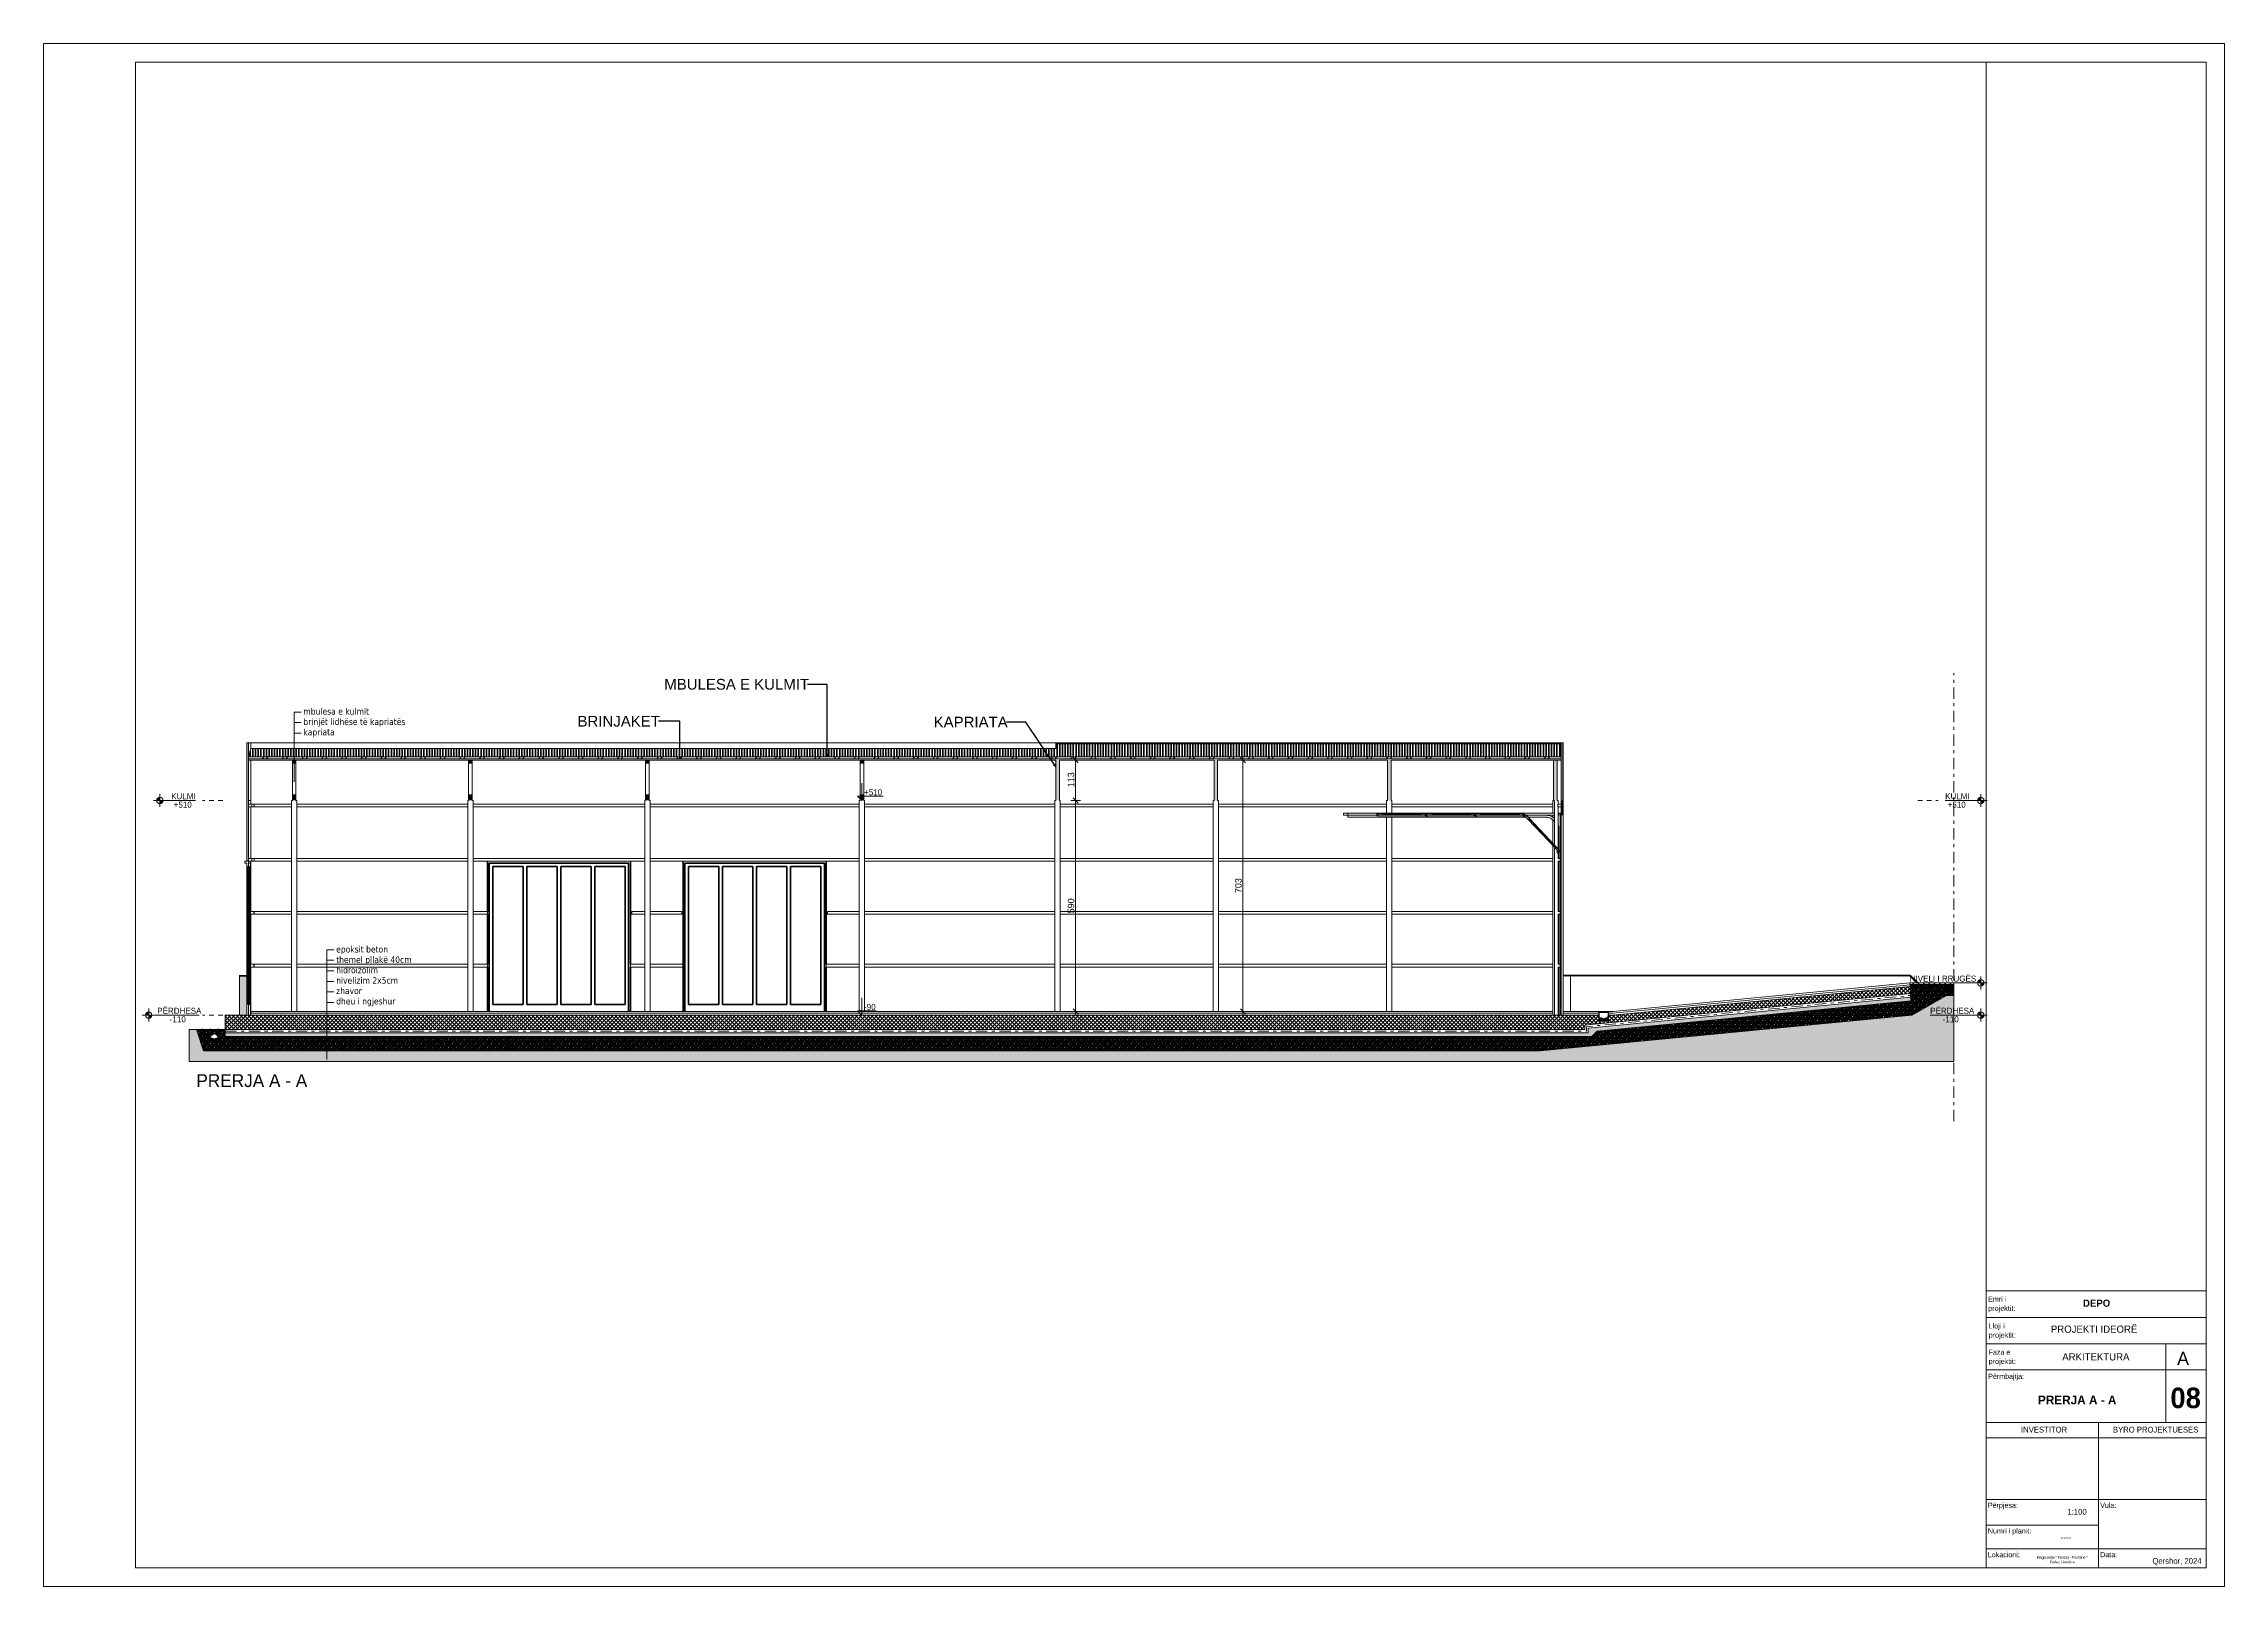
# Model space of a CAD drawing. Header units: millimetres. Extents: x 6658 to 67659, y -16872 to 26261.
import ezdxf

# ---------------------------------------------------------------- set-up
doc = ezdxf.new("R2010")
doc.units = ezdxf.units.MM
doc.header["$MEASUREMENT"] = 0
for name, pattern in [('Dashed', [254, 127, -127]), ('Double Dashed', [656.166644, 317.49999, -126.999993, 84.666667, -126.999993]), ('Wipeout_Contour', [1000, 0, -1000])]:
    doc.linetypes.add(name, pattern=pattern)
for name, color, linetype, lineweight in [('02. Tabela Projekti zbatues_Pen_No__1', 7, 'Continuous', 5), ('A - Prerjet_Pen_No__1', 7, 'Continuous', 5), ('A - Prerjet_Pen_No__101', 252, 'Continuous', 5), ('A - Prerjet_Pen_No__121', 255, 'Continuous', 5), ('A - Prerjet_Pen_No__22', 8, 'Continuous', 5), ('A - Prerjet_Pen_No__6', 5, 'Continuous', 5), ('A - Prerjet_Pen_No__7', 7, 'Continuous', 5), ('Annotation - Label_Pen_No__42', 8, 'Continuous', 5)]:
    doc.layers.add(name, color=color, linetype=linetype, lineweight=lineweight)
for name, color, linetype, lineweight, true_color in [('02. Tabela Projekti zbatues_Pen_No__156', 7, 'Continuous', 5, 0x54689e), ('02. Tabela Projekti zbatues_Pen_No__61', 7, 'Continuous', 5, 0x6a6a6a), ('A - Dimenzionimi_Pen_No__61', 7, 'Continuous', 5, 0x6a6a6a), ('A - Dimenzionimi_Pen_No__81', 7, 'Continuous', 5, 0x6a6a6a), ('A - Prerjet_Pen_No__102', 7, 'Continuous', 50, 0xcccccc), ('A - Prerjet_Pen_No__105', 7, 'Continuous', 5, 0xcae6ff), ('A - Prerjet_Pen_No__108', 7, 'Continuous', 5, 0xfd8379), ('A - Prerjet_Pen_No__156', 7, 'Continuous', 5, 0x54689e), ('A - Prerjet_Pen_No__162', 7, 'Continuous', 5, 0xaaaaaa), ('A - Prerjet_Pen_No__176', 7, 'Continuous', 5, 0x93a0c6), ('A - Prerjet_Pen_No__61', 7, 'Continuous', 5, 0x6a6a6a), ('A - Prerjet_Pen_No__62', 7, 'Continuous', 5, 0xaaaaaa), ('A - Prerjet_Pen_No__65', 7, 'Continuous', 5, 0x80c2ff), ('A - Prerjet_Pen_No__81', 7, 'Continuous', 5, 0x6a6a6a), ('A - Prerjet_Pen_No__82', 7, 'Continuous', 5, 0xaaaaaa), ('A - Prerjet_Pen_No__89', 7, 'Continuous', 5, 0x71cebe)]:
    doc.layers.add(name, color=color, linetype=linetype, lineweight=lineweight, true_color=true_color)
doc.layers.add('A - Dimenzionimi', color=7, linetype='Continuous')
doc.layers.add('A - Prerjet', color=7, linetype='Continuous')
doc.styles.add('GENERATED_STYLE_1', font='')
doc.styles.add('GENERATED_STYLE_2', font='')
doc.styles.add('GENERATED_STYLE_3', font='')
doc.styles.add('GENERATED_STYLE_4', font='')
doc.styles.get('GENERATED_STYLE_1').set_extended_font_data('Century Gothic', bold=True)
doc.styles.get('GENERATED_STYLE_2').set_extended_font_data('Century Gothic')
doc.styles.get('GENERATED_STYLE_3').set_extended_font_data('Arial')
doc.styles.get('GENERATED_STYLE_4').set_extended_font_data('Tahoma')
doc.dimstyles.new('GENERATED_STYLE__1', dxfattribs={"dimtxt": 180, "dimasz": 136.8, "dimexe": 0.18, "dimexo": 100000, "dimgap": 0, "dimtad": 1, "dimdec": 0, "dimlfac": 0.1, "dimzin": 0, "dimdsep": 46, "dimtxsty": 'GENERATED_STYLE_3', "dimblk": 'ARROWHEAD_6', "dimblk1": 'ARROWHEAD_6', "dimblk2": 'ARROWHEAD_6', "dimcen": 0.09, "dimclrd": 256, "dimclre": 256, "dimclrt": 256, "dimadec": 0, "dimazin": 0, "dimtfac": 1, "dimtdec": 4, "dimtmove": 0, "dimatfit": 3, "dimfxl": 0, "dimtolj": 1, "dimtzin": 0, "dimarcsym": 0})
doc.dimstyles.new('GENERATED_STYLE__2', dxfattribs={"dimtxt": 0.18, "dimasz": 91.2, "dimexe": 0.18, "dimexo": 0.0625, "dimgap": 0, "dimtad": 0, "dimtih": 1, "dimtoh": 1, "dimdec": 4, "dimzin": 0, "dimdsep": 46, "dimcen": 0.09, "dimadec": 0, "dimazin": 0, "dimtfac": 1, "dimtdec": 4, "dimtmove": 0, "dimatfit": 3, "dimldrblk": 'ARROWHEAD_16', "dimfxl": 0, "dimtolj": 1, "dimtzin": 0, "dimarcsym": 0})

msp = doc.modelspace()

# ---------------------------------------------------------------- texts
at = {"layer": '02. Tabela Projekti zbatues_Pen_No__1', "color": 7, "linetype": 'Continuous', "lineweight": 5, "style": 'GENERATED_STYLE_2'}
for s, insert, char_height, attachment_point, line_spacing_factor in [('\\A1;{\\pql;\\fCentury Gothic|b0|i0|c0|p34;Emri i\\P\\pql;\\fCentury Gothic|b0|i0|c0|p34;\\H1.018037x;projektit\\fCentury Gothic|b0|i0|c0|p34;\\H0.982283x;:}', (61052, -9213.9), 143.531, 7, 1.063485), ('\\A1;{\\pql;\\fCentury Gothic|b0|i0|c0|p34;Lloji i\\P\\pql;\\fCentury Gothic|b0|i0|c0|p34;\\H1.018037x;projektit\\fCentury Gothic|b0|i0|c0|p34;\\H0.982283x;:}', (61065.5, -9962.4), 143.531, 7, 1.063485), ('\\A1;{\\pql;\\fCentury Gothic|b0|i0|c0|p34;Faza e\\P\\pql;\\fCentury Gothic|b0|i0|c0|p34;\\H1.017766x;projektit\\fCentury Gothic|b0|i0|c0|p34;\\H0.982544x;:}', (61065.5, -10696.5), 143.531, 7, 1.063145), ('\\A1;{\\pqc;\\fCentury Gothic|b0|i0|c0|p34;Magjistralja " Ferizaj - Prishtine "\\P\\pqc;\\fCentury Gothic|b0|i0|c0|p34;" \\fCentury Gothic|b0|i0|c0|p34;Prelez i Jerelive\\fCentury Gothic|b0|i0|c0|p34; "}', (63121.4, -16224.3), 72, 8, 1.058207)]:
    msp.add_mtext(s, dxfattribs=dict(at, insert=insert, char_height=char_height, attachment_point=attachment_point, line_spacing_factor=line_spacing_factor))
at = {"layer": '02. Tabela Projekti zbatues_Pen_No__1', "color": 7, "linetype": 'Continuous', "lineweight": 5, "attachment_point": 7}
for s, insert, char_height, style in [('\\A1;{\\pql;\\fCentury Gothic|b0|i0|c0|p34;PROJEKTI \\fCentury Gothic|b0|i0|c0|p34;IDEORË}', (62804.8, -9783.5), 200.943, 'GENERATED_STYLE_2'), ('\\A1;{\\pql;\\fCentury Gothic|b0|i0|c0|p34;ARKITEKTURA}', (63122.9, -10558), 200.943, 'GENERATED_STYLE_2'), ('\\A1;{\\pql;\\fCentury Gothic|b0|i0|c0|p34;A}', (66338.5, -10680.5), 369.078, 'GENERATED_STYLE_2'), ('\\A1;{\\pql;\\fCentury Gothic|b0|i0|c0|p34;Përmbajtja\\fCentury Gothic|b0|i0|c0|p34;:}', (61052, -11113.2), 143.531, 'GENERATED_STYLE_2'), ('\\A1;{\\pql;\\fCentury Gothic|b1|i0|c0|p34;PRERJA A - A}', (62444.8, -11786.5), 246.052, 'GENERATED_STYLE_1'), ('\\A1;{\\pql;\\fCentury Gothic|b1|i0|c0|p34;0\\fCentury Gothic|b1|i0|c0|p34;8}', (66148.2, -11897.1), 574.122, 'GENERATED_STYLE_1'), ('\\A1;{\\pql;\\fCentury Gothic|b0|i0|c0|p34;INVESTITOR}', (61971, -12572.3), 160.755, 'GENERATED_STYLE_2'), ('\\A1;{\\pql;\\fCentury Gothic|b0|i0|c0|p34;BYRO PROJEKTUESES}', (64541, -12572.3), 160.755, 'GENERATED_STYLE_2'), ('\\A1;{\\pql;\\fCentury Gothic|b0|i0|c0|p34;Përpjesa\\fCentury Gothic|b0|i0|c0|p34;:}', (61044.2, -14718.9), 143.531, 'GENERATED_STYLE_2'), ('\\A1;{\\pql;\\fCentury Gothic|b0|i0|c0|p34;Vula\\fCentury Gothic|b0|i0|c0|p34;:}', (64184.9, -14679.5), 143.531, 'GENERATED_STYLE_2'), ('\\A1;{\\pql;\\fCentury Gothic|b0|i0|c0|p34;Numri i planit\\fCentury Gothic|b0|i0|c0|p34;:}', (61044.2, -15436.8), 143.531, 'GENERATED_STYLE_2'), ('\\A1;{\\pql;\\fCentury Gothic|b0|i0|c0|p34;1:\\fCentury Gothic|b0|i0|c0|p34;100}', (63269.6, -14868.9), 160.755, 'GENERATED_STYLE_2'), ('\\A1;{\\pql;\\fCentury Gothic|b0|i0|c0|p34;----}', (63081.5, -15584.8), 160.755, 'GENERATED_STYLE_2'), ('\\A1;{\\pql;\\fCentury Gothic|b0|i0|c0|p34;Lokacioni\\fCentury Gothic|b0|i0|c0|p34;:}', (61044.2, -16058.7), 143.531, 'GENERATED_STYLE_2'), ('\\A1;{\\pql;\\fCentury Gothic|b0|i0|c0|p34;Data\\fCentury Gothic|b0|i0|c0|p34;:}', (64184.9, -16058.7), 143.531, 'GENERATED_STYLE_2'), ('\\A1;{\\pql;\\fCentury Gothic|b0|i0|c0|p34;Qershor, 2024}', (65645.9, -16285), 160.755, 'GENERATED_STYLE_2')]:
    msp.add_mtext(s, dxfattribs=dict(at, insert=insert, char_height=char_height, style=style))
at = {"layer": '02. Tabela Projekti zbatues_Pen_No__156', "color": 165, "linetype": 'Continuous', "lineweight": 5, "true_color": 0x54689e, "insert": (63703.5, -9057.7), "char_height": 200.943, "attachment_point": 7, "style": 'GENERATED_STYLE_1'}
msp.add_mtext('\\A1;{\\pql;\\fCentury Gothic|b1|i0|c0|p34;DEPO}', dxfattribs=at)
at = {"layer": '02. Tabela Projekti zbatues_Pen_No__61', "color": 251, "linetype": 'Continuous', "lineweight": 5, "true_color": 0x6a6a6a, "insert": (10929.6, -2917.4), "char_height": 360, "attachment_point": 7, "style": 'GENERATED_STYLE_2'}
msp.add_mtext('\\A1;{\\pql;\\fCentury Gothic|b0|i0|c0|p34;PRERJA \\fCentury Gothic|b0|i0|c0|p34;\\c135080;A - A}', dxfattribs=at)
at = {"layer": 'Annotation - Label_Pen_No__42', "color": 8, "linetype": 'Continuous', "lineweight": 5, "char_height": 300, "attachment_point": 4, "style": 'GENERATED_STYLE_3'}
for s, insert in [('\\A1;{\\pql;\\fArial|b0|i0|c0|p34;MBULESA E KULMIT}', (24018.4, 8347.6)), ('\\A1;{\\pql;\\fArial|b0|i0|c0|p34;BRINJAKET}', (21592, 7314.7)), ('\\A1;{\\pql;\\fArial|b0|i0|c0|p34;KAPRIATA}', (31554, 7293.6))]:
    msp.add_mtext(s, dxfattribs=dict(at, insert=insert))

# ---------------------------------------------------------------- blocks, each defined once
blk = doc.blocks.new('*X2')
at = {"layer": 'A - Prerjet_Pen_No__102', "color": 254, "linetype": 'Continuous', "lineweight": 50, "true_color": 0xcccccc}
for centre, radius in [((58103, -606), 28.6), ((58161, -600), 23), ((58235, -613), 36.7), ((58321, -606), 28.6), ((58379, -600), 23), ((58453, -613), 36.7), ((58435, -562), 12.4), ((58539, -606), 28.6), ((58534, -559), 17.2), ((58572, -557), 15), ((58597, -600), 23), ((58672, -613), 36.7), ((58653, -562), 12.4), ((58704, -548), 28.4), ((58758, -606), 28.6), ((58752, -559), 17.2), ((58790, -557), 15), ((58815, -600), 23), ((58831, -546), 25.5), ((58890, -613), 36.7), ((58871, -562), 12.4), ((58896, -230), 15), ((58918, -111), 28.4), ((58920, -329), 28.4), ((58923, -548), 28.4), ((58921, -273), 23), ((58923, -491), 23), ((58936, -219), 25.5), ((58939, -437), 25.5), ((58971, -169), 28.6), ((58974, -387), 28.6), ((58976, -606), 28.6), ((58966, -122), 17.2), ((58968, -341), 17.2), ((58970, -559), 17.2), ((58996, -286), 36.7), ((58998, -504), 36.7), ((58977, -234), 12.4), ((58979, -453), 12.4), ((59004, -120), 15), ((59006, -339), 15), ((59008, -557), 15), ((59028, -220), 28.4), ((59031, -439), 28.4), ((59029, -164), 23), ((59031, -382), 23), ((59034, -600), 23), ((59044, -110), 25.5), ((59047, -328), 25.5), ((59049, -546), 25.5), ((59082, -278), 28.6), ((59084, -496), 28.6), ((59076, -232), 17.2), ((59078, -450), 17.2), ((59104, -176), 36.7), ((59106, -395), 36.7), ((59108, -613), 36.7), ((59085, -125), 12.4), ((59087, -343), 12.4), ((59089, -562), 12.4), ((59114, -230), 15), ((59116, -448), 15), ((59136, -111), 28.4), ((59139, -329), 28.4), ((59141, -548), 28.4), ((59139, -273), 23), ((59142, -491), 23), ((59155, -219), 25.5), ((59157, -437), 25.5), ((59190, -169), 28.6), ((59192, -387), 28.6), ((59194, -606), 28.6), ((59184, -122), 17.2), ((59186, -341), 17.2), ((59188, -559), 17.2), ((59214, -286), 36.7), ((59216, -504), 36.7), ((59195, -234), 12.4), ((59197, -453), 12.4), ((59222, -120), 15), ((59224, -339), 15), ((59227, -557), 15), ((59247, -220), 28.4), ((59249, -439), 28.4), ((59247, -164), 23), ((59250, -382), 23), ((59252, -600), 23), ((59263, -110), 25.5), ((59265, -328), 25.5), ((59267, -546), 25.5), ((59300, -278), 28.6), ((59302, -496), 28.6), ((59294, -232), 17.2), ((59296, -450), 17.2), ((59322, -176), 36.7), ((59324, -395), 36.7), ((59326, -613), 36.7), ((59303, -125), 12.4), ((59305, -343), 12.4), ((59307, -562), 12.4), ((59332, -230), 15), ((59335, -448), 15), ((59355, -111), 28.4), ((59357, -329), 28.4), ((59359, -548), 28.4), ((59358, -273), 23), ((59360, -491), 23), ((59373, -219), 25.5), ((59375, -437), 25.5), ((59408, -169), 28.6), ((59410, -387), 28.6), ((59402, -122), 17.2), ((59404, -341), 17.2), ((59407, -559), 17.2), ((59432, -286), 36.7), ((59434, -504), 36.7), ((59413, -234), 12.4), ((59415, -453), 12.4), ((59440, -120), 15), ((59443, -339), 15), ((59445, -557), 15), ((59465, -220), 28.4), ((59467, -439), 28.4), ((59466, -164), 23), ((59468, -382), 23), ((59481, -110), 25.5), ((59483, -328), 25.5), ((59485, -546), 25.5), ((59518, -278), 28.6), ((59520, -496), 28.6), ((59512, -232), 17.2), ((59515, -450), 17.2), ((59540, -176), 36.7), ((59542, -395), 36.7), ((59521, -125), 12.4), ((59523, -343), 12.4), ((59551, -230), 15), ((59553, -448), 15), ((59573, -111), 28.4), ((59575, -329), 28.4), ((59576, -273), 23), ((59578, -491), 23), ((59591, -219), 25.5), ((59593, -437), 25.5), ((59626, -169), 28.6), ((59628, -387), 28.6), ((59620, -122), 17.2), ((59623, -341), 17.2), ((59650, -286), 36.7), ((59631, -234), 12.4), ((59634, -453), 12.4), ((59659, -120), 15), ((59661, -339), 15), ((59683, -220), 28.4), ((59684, -164), 23), ((59686, -382), 23), ((59699, -110), 25.5), ((59701, -328), 25.5), ((59736, -278), 28.6), ((59731, -232), 17.2), ((59758, -176), 36.7), ((59739, -125), 12.4), ((59742, -343), 12.4), ((59769, -230), 15), ((59791, -111), 28.4), ((59793, -329), 28.4), ((59794, -273), 23), ((59809, -219), 25.5), ((59844, -169), 28.6), ((59839, -122), 17.2), ((59841, -341), 17.2), ((59868, -286), 36.7), ((59850, -234), 12.4), ((59877, -120), 15), ((59901, -220), 28.4), ((59902, -164), 23), ((59917, -110), 25.5), ((59955, -278), 28.6), ((59949, -232), 17.2), ((59976, -176), 36.7), ((59958, -125), 12.4), ((59987, -230), 15), ((60009, -111), 28.4), ((60012, -273), 23), ((60027, -219), 25.5), ((60057, -122), 17.2), ((60068, -234), 12.4), ((51676, -1217), 12.4), ((51775, -1214), 17.2), ((51814, -1212), 15), ((51895, -1217), 12.4), ((51946, -1203), 28.4), ((51994, -1214), 17.2), ((52032, -1212), 15), ((52072, -1202), 25.5), ((52113, -1217), 12.4), ((52164, -1203), 28.4), ((52212, -1214), 17.2), ((52250, -1212), 15), ((52291, -1202), 25.5), ((52331, -1217), 12.4), ((52383, -1203), 28.4), ((52430, -1214), 17.2), ((52458, -1159), 36.7), ((52468, -1212), 15), ((52509, -1202), 25.5), ((52544, -1152), 28.6), ((52549, -1217), 12.4), ((52601, -1203), 28.4), ((52601, -1146), 23), ((52648, -1214), 17.2), ((52676, -1159), 36.7), ((52687, -1212), 15), ((52727, -1202), 25.5), ((52762, -1152), 28.6), ((52767, -1217), 12.4), ((52795, -1103), 15), ((52819, -1203), 28.4), ((52820, -1146), 23), ((52866, -1214), 17.2), ((52894, -1159), 36.7), ((52875, -1108), 12.4), ((52905, -1212), 15), ((52945, -1202), 25.5), ((52980, -1152), 28.6), ((52974, -1105), 17.2), ((52986, -1217), 12.4), ((53013, -1103), 15), ((53037, -1203), 28.4), ((53038, -1146), 23), ((53053, -1092), 25.5), ((53085, -1214), 17.2), ((53112, -1159), 36.7), ((53094, -1108), 12.4), ((53123, -1212), 15), ((53145, -1094), 28.4), ((53163, -1202), 25.5), ((53199, -1152), 28.6), ((53193, -1105), 17.2), ((53204, -1217), 12.4), ((53231, -1103), 15), ((53256, -1203), 28.4), ((53256, -1146), 23), ((53271, -1092), 25.5), ((53303, -1214), 17.2), ((53331, -1159), 36.7), ((53312, -1108), 12.4), ((53341, -1212), 15), ((53364, -1094), 28.4), ((53382, -1202), 25.5), ((53417, -1152), 28.6), ((53411, -1105), 17.2), ((53422, -1217), 12.4), ((53449, -1103), 15), ((53474, -1203), 28.4), ((53474, -1146), 23), ((53490, -1092), 25.5), ((53521, -1214), 17.2), ((53549, -1159), 36.7), ((53530, -1108), 12.4), ((53559, -1212), 15), ((53582, -1094), 28.4), ((53582, -1037), 23), ((53600, -1202), 25.5), ((53635, -1152), 28.6), ((53629, -1105), 17.2), ((53657, -1050), 36.7), ((53640, -1217), 12.4), ((53667, -1103), 15), ((53692, -1203), 28.4), ((53693, -1146), 23), ((53708, -1092), 25.5), ((53743, -1042), 28.6), ((53739, -1214), 17.2), ((53767, -1159), 36.7), ((53748, -1108), 12.4), ((53778, -1212), 15), ((53800, -1094), 28.4), ((53801, -1037), 23), ((53818, -1202), 25.5), ((53853, -1152), 28.6), ((53847, -1105), 17.2), ((53875, -1050), 36.7), ((53856, -999), 12.4), ((53859, -1217), 12.4), ((53886, -1103), 15), ((53910, -1203), 28.4), ((53911, -1146), 23), ((53926, -1092), 25.5), ((53961, -1042), 28.6), ((53955, -996), 17.2), ((53958, -1214), 17.2), ((53985, -1159), 36.7), ((53967, -1108), 12.4), ((53994, -994), 15), ((53996, -1212), 15), ((54018, -1094), 28.4), ((54019, -1037), 23), ((54036, -1202), 25.5), ((54071, -1152), 28.6), ((54066, -1105), 17.2), ((54093, -1050), 36.7), ((54075, -999), 12.4), ((54077, -1217), 12.4), ((54104, -1103), 15), ((54128, -1203), 28.4), ((54129, -1146), 23), ((54144, -1092), 25.5), ((54179, -1042), 28.6), ((54174, -996), 17.2), ((54176, -1214), 17.2), ((54203, -1159), 36.7), ((54185, -1108), 12.4), ((54212, -994), 15), ((54214, -1212), 15), ((54236, -1094), 28.4), ((54237, -1037), 23), ((54252, -983), 25.5), ((54255, -1202), 25.5), ((54290, -1152), 28.6), ((54284, -1105), 17.2), ((54311, -1050), 36.7), ((54293, -999), 12.4), ((54295, -1217), 12.4), ((54322, -1103), 15), ((54344, -985), 28.4), ((54347, -1203), 28.4), ((54347, -1146), 23), ((54363, -1092), 25.5), ((54398, -1042), 28.6), ((54392, -996), 17.2), ((54394, -1214), 17.2), ((54422, -1159), 36.7), ((54403, -1108), 12.4), ((54430, -994), 15), ((54432, -1212), 15), ((54455, -1094), 28.4), ((54455, -1037), 23), ((54471, -983), 25.5), ((54473, -1202), 25.5), ((54508, -1152), 28.6), ((54502, -1105), 17.2), ((54530, -1050), 36.7), ((54511, -999), 12.4), ((54513, -1217), 12.4), ((54540, -1103), 15), ((54563, -985), 28.4), ((54565, -1203), 28.4), ((54565, -1146), 23), ((54581, -1092), 25.5), ((54616, -1042), 28.6), ((54610, -996), 17.2), ((54612, -1214), 17.2), ((54640, -1159), 36.7), ((54621, -1108), 12.4), ((54648, -994), 15), ((54651, -1212), 15), ((54673, -1094), 28.4), ((54673, -1037), 23), ((54689, -983), 25.5), ((54691, -1202), 25.5), ((54724, -933), 28.6), ((54726, -1152), 28.6), ((54720, -1105), 17.2), ((54748, -1050), 36.7), ((54729, -999), 12.4), ((54731, -1217), 12.4), ((54759, -1103), 15), ((54781, -985), 28.4), ((54783, -1203), 28.4), ((54781, -928), 23), ((54784, -1146), 23), ((54799, -1092), 25.5), ((54834, -1042), 28.6), ((54828, -996), 17.2), ((54831, -1214), 17.2), ((54856, -941), 36.7), ((54858, -1159), 36.7), ((54839, -1108), 12.4), ((54867, -994), 15), ((54869, -1212), 15), ((54891, -1094), 28.4), ((54892, -1037), 23), ((54907, -983), 25.5), ((54909, -1202), 25.5), ((54942, -933), 28.6), ((54944, -1152), 28.6), ((54939, -1105), 17.2), ((54966, -1050), 36.7), ((54947, -999), 12.4), ((54950, -1217), 12.4), ((54977, -1103), 15), ((54999, -985), 28.4), ((55001, -1203), 28.4), ((55000, -928), 23), ((55002, -1146), 23), ((55017, -1092), 25.5), ((55052, -1042), 28.6), ((55047, -996), 17.2), ((55049, -1214), 17.2), ((55074, -941), 36.7), ((55076, -1159), 36.7), ((55055, -889), 12.4), ((55058, -1108), 12.4), ((55085, -994), 15), ((55087, -1212), 15), ((55109, -1094), 28.4), ((55110, -1037), 23), ((55125, -983), 25.5), ((55127, -1202), 25.5), ((55160, -933), 28.6), ((55163, -1152), 28.6), ((55155, -887), 17.2), ((55157, -1105), 17.2), ((55184, -1050), 36.7), ((55166, -999), 12.4), ((55168, -1217), 12.4), ((55193, -885), 15), ((55195, -1103), 15), ((55217, -985), 28.4), ((55220, -1203), 28.4), ((55218, -928), 23), ((55220, -1146), 23), ((55235, -1092), 25.5), ((55271, -1042), 28.6), ((55265, -996), 17.2), ((55267, -1214), 17.2), ((55292, -941), 36.7), ((55295, -1159), 36.7), ((55274, -889), 12.4), ((55276, -1108), 12.4), ((55303, -994), 15), ((55305, -1212), 15), ((55325, -875), 28.4), ((55328, -1094), 28.4), ((55328, -1037), 23), ((55343, -983), 25.5), ((55346, -1202), 25.5), ((55379, -933), 28.6), ((55381, -1152), 28.6), ((55373, -887), 17.2), ((55375, -1105), 17.2), ((55403, -1050), 36.7), ((55384, -999), 12.4), ((55386, -1217), 12.4), ((55411, -885), 15), ((55413, -1103), 15), ((55436, -985), 28.4), ((55438, -1203), 28.4), ((55436, -928), 23), ((55438, -1146), 23), ((55451, -874), 25.5), ((55454, -1092), 25.5), ((55489, -1042), 28.6), ((55483, -996), 17.2), ((55511, -941), 36.7), ((55513, -1159), 36.7), ((55492, -889), 12.4), ((55494, -1108), 12.4), ((55521, -994), 15), ((55544, -875), 28.4), ((55546, -1094), 28.4), ((55546, -1037), 23), ((55562, -983), 25.5), ((55597, -933), 28.6), ((55599, -1152), 28.6), ((55591, -887), 17.2), ((55593, -1105), 17.2), ((55621, -1050), 36.7), ((55602, -999), 12.4), ((55629, -885), 15), ((55631, -1103), 15), ((55654, -985), 28.4), ((55654, -928), 23), ((55657, -1146), 23), ((55670, -874), 25.5), ((55672, -1092), 25.5), ((55707, -1042), 28.6), ((55701, -996), 17.2), ((55729, -941), 36.7), ((55731, -1159), 36.7), ((55710, -889), 12.4), ((55712, -1108), 12.4), ((55739, -994), 15), ((55762, -875), 28.4), ((55764, -1094), 28.4), ((55765, -1037), 23), ((55780, -983), 25.5), ((55815, -933), 28.6), ((55817, -1152), 28.6), ((55809, -887), 17.2), ((55811, -1105), 17.2), ((55837, -832), 36.7), ((55839, -1050), 36.7), ((55820, -999), 12.4), ((55847, -885), 15), ((55850, -1103), 15), ((55872, -985), 28.4), ((55873, -928), 23), ((55875, -1146), 23), ((55888, -874), 25.5), ((55890, -1092), 25.5), ((55923, -824), 28.6), ((55925, -1042), 28.6), ((55919, -996), 17.2), ((55947, -941), 36.7), ((55928, -889), 12.4), ((55931, -1108), 12.4), ((55958, -994), 15), ((55980, -875), 28.4), ((55982, -1094), 28.4), ((55981, -819), 23), ((55983, -1037), 23), ((55998, -983), 25.5), ((56033, -933), 28.6), ((56027, -887), 17.2), ((56030, -1105), 17.2), ((56055, -832), 36.7), ((56057, -1050), 36.7), ((56039, -999), 12.4), ((56066, -885), 15), ((56068, -1103), 15), ((56090, -985), 28.4), ((56091, -928), 23), ((56093, -1146), 23), ((56106, -874), 25.5), ((56108, -1092), 25.5), ((56141, -824), 28.6), ((56143, -1042), 28.6), ((56138, -996), 17.2), ((56165, -941), 36.7), ((56147, -889), 12.4), ((56149, -1108), 12.4), ((56176, -994), 15), ((56198, -875), 28.4), ((56200, -1094), 28.4), ((56199, -819), 23), ((56201, -1037), 23), ((56216, -983), 25.5), ((56251, -933), 28.6), ((56246, -887), 17.2), ((56248, -1105), 17.2), ((56273, -832), 36.7), ((56276, -1050), 36.7), ((56255, -780), 12.4), ((56257, -999), 12.4), ((56284, -885), 15), ((56286, -1103), 15), ((56308, -985), 28.4), ((56309, -928), 23), ((56324, -874), 25.5), ((56327, -1092), 25.5), ((56359, -824), 28.6), ((56362, -1042), 28.6), ((56354, -778), 17.2), ((56356, -996), 17.2), ((56384, -941), 36.7), ((56365, -889), 12.4), ((56367, -1108), 12.4), ((56392, -776), 15), ((56394, -994), 15), ((56416, -875), 28.4), ((56419, -1094), 28.4), ((56417, -819), 23), ((56419, -1037), 23), ((56432, -765), 25.5), ((56435, -983), 25.5), ((56470, -933), 28.6), ((56464, -887), 17.2), ((56466, -1105), 17.2), ((56492, -832), 36.7), ((56494, -1050), 36.7), ((56473, -780), 12.4), ((56475, -999), 12.4), ((56502, -885), 15), ((56504, -1103), 15), ((56524, -766), 28.4), ((56527, -985), 28.4), ((56527, -928), 23), ((56543, -874), 25.5), ((56545, -1092), 25.5), ((56578, -824), 28.6), ((56580, -1042), 28.6), ((56572, -778), 17.2), ((56574, -996), 17.2), ((56602, -941), 36.7), ((56583, -889), 12.4), ((56585, -1108), 12.4), ((56610, -776), 15), ((56612, -994), 15), ((56635, -875), 28.4), ((56635, -819), 23), ((56637, -1037), 23), ((56651, -765), 25.5), ((56653, -983), 25.5), ((56688, -933), 28.6), ((56682, -887), 17.2), ((56710, -832), 36.7), ((56712, -1050), 36.7), ((56691, -780), 12.4), ((56693, -999), 12.4), ((56720, -885), 15), ((56743, -766), 28.4), ((56745, -985), 28.4), ((56745, -928), 23), ((56761, -874), 25.5), ((56796, -824), 28.6), ((56798, -1042), 28.6), ((56790, -778), 17.2), ((56792, -996), 17.2), ((56820, -941), 36.7), ((56801, -889), 12.4), ((56828, -776), 15), ((56831, -994), 15), ((56853, -875), 28.4), ((56853, -819), 23), ((56856, -1037), 23), ((56869, -765), 25.5), ((56871, -983), 25.5), ((56906, -933), 28.6), ((56900, -887), 17.2), ((56928, -832), 36.7), ((56930, -1050), 36.7), ((56909, -780), 12.4), ((56911, -999), 12.4), ((56939, -885), 15), ((56961, -766), 28.4), ((56963, -985), 28.4), ((56961, -710), 23), ((56964, -928), 23), ((56979, -874), 25.5), ((57014, -824), 28.6), ((57016, -1042), 28.6), ((57008, -778), 17.2), ((57011, -996), 17.2), ((57036, -722), 36.7), ((57038, -941), 36.7), ((57019, -889), 12.4), ((57047, -776), 15), ((57049, -994), 15), ((57071, -875), 28.4), ((57072, -819), 23), ((57074, -1037), 23), ((57087, -765), 25.5), ((57089, -983), 25.5), ((57122, -715), 28.6), ((57124, -933), 28.6), ((57119, -887), 17.2), ((57146, -832), 36.7), ((57127, -780), 12.4), ((57130, -999), 12.4), ((57157, -885), 15), ((57179, -766), 28.4), ((57181, -985), 28.4), ((57180, -710), 23), ((57182, -928), 23), ((57197, -874), 25.5), ((57232, -824), 28.6), ((57227, -778), 17.2), ((57229, -996), 17.2), ((57254, -722), 36.7), ((57256, -941), 36.7), ((57238, -889), 12.4), ((57265, -776), 15), ((57267, -994), 15), ((57289, -875), 28.4), ((57290, -819), 23), ((57305, -765), 25.5), ((57307, -983), 25.5), ((57340, -715), 28.6), ((57343, -933), 28.6), ((57335, -668), 17.2), ((57337, -887), 17.2), ((57364, -832), 36.7), ((57346, -780), 12.4), ((57348, -999), 12.4), ((57373, -666), 15), ((57375, -885), 15), ((57397, -766), 28.4), ((57400, -985), 28.4), ((57398, -710), 23), ((57400, -928), 23), ((57415, -874), 25.5), ((57451, -824), 28.6), ((57445, -778), 17.2), ((57447, -996), 17.2), ((57472, -722), 36.7), ((57475, -941), 36.7), ((57454, -671), 12.4), ((57456, -889), 12.4), ((57483, -776), 15), ((57485, -994), 15), ((57508, -875), 28.4), ((57508, -819), 23), ((57523, -765), 25.5), ((57526, -983), 25.5), ((57559, -715), 28.6), ((57561, -933), 28.6), ((57553, -668), 17.2), ((57555, -887), 17.2), ((57583, -832), 36.7), ((57564, -780), 12.4), ((57566, -999), 12.4), ((57591, -666), 15), ((57593, -885), 15), ((57616, -766), 28.4), ((57618, -985), 28.4), ((57616, -710), 23), ((57618, -928), 23), ((57631, -656), 25.5), ((57634, -874), 25.5), ((57669, -824), 28.6), ((57663, -778), 17.2), ((57665, -996), 17.2), ((57691, -722), 36.7), ((57693, -941), 36.7), ((57672, -671), 12.4), ((57674, -889), 12.4), ((57701, -776), 15), ((57704, -994), 15), ((57724, -657), 28.4), ((57726, -875), 28.4), ((57726, -819), 23), ((57742, -765), 25.5), ((57744, -983), 25.5), ((57777, -715), 28.6), ((57779, -933), 28.6), ((57771, -668), 17.2), ((57773, -887), 17.2), ((57801, -832), 36.7), ((57782, -780), 12.4), ((57809, -666), 15), ((57812, -885), 15), ((57834, -766), 28.4), ((57834, -710), 23), ((57837, -928), 23), ((57850, -656), 25.5), ((57852, -874), 25.5), ((57887, -824), 28.6), ((57881, -778), 17.2), ((57909, -722), 36.7), ((57911, -941), 36.7), ((57890, -671), 12.4), ((57892, -889), 12.4), ((57920, -776), 15), ((57942, -657), 28.4), ((57944, -875), 28.4), ((57945, -819), 23), ((57960, -765), 25.5), ((57995, -715), 28.6), ((57997, -933), 28.6), ((57989, -668), 17.2), ((57991, -887), 17.2), ((58019, -832), 36.7), ((58000, -780), 12.4), ((58028, -666), 15), ((58030, -885), 15), ((58052, -766), 28.4), ((58053, -710), 23), ((58055, -928), 23), ((58068, -656), 25.5), ((58070, -874), 25.5), ((58105, -824), 28.6), ((58099, -778), 17.2), ((58127, -722), 36.7), ((58108, -671), 12.4), ((58111, -889), 12.4), ((58138, -776), 15), ((58160, -657), 28.4), ((58162, -875), 28.4), ((58163, -819), 23), ((58178, -765), 25.5), ((58213, -715), 28.6), ((58215, -933), 28.6), ((58207, -668), 17.2), ((58210, -887), 17.2), ((58237, -832), 36.7), ((58219, -780), 12.4), ((58246, -666), 15), ((58248, -885), 15), ((58270, -766), 28.4), ((58271, -710), 23), ((58273, -928), 23), ((58286, -656), 25.5), ((58288, -874), 25.5), ((58323, -824), 28.6), ((58318, -778), 17.2), ((58345, -722), 36.7), ((58327, -671), 12.4), ((58329, -889), 12.4), ((58356, -776), 15), ((58378, -657), 28.4), ((58380, -875), 28.4), ((58381, -819), 23), ((58396, -765), 25.5), ((58431, -715), 28.6), ((58426, -668), 17.2), ((58428, -887), 17.2), ((58456, -832), 36.7), ((58437, -780), 12.4), ((58464, -666), 15), ((58466, -885), 15), ((58488, -766), 28.4), ((58489, -710), 23), ((58504, -656), 25.5), ((58507, -874), 25.5), ((58542, -824), 28.6), ((58536, -778), 17.2), ((58564, -722), 36.7), ((58545, -671), 12.4), ((58547, -889), 12.4), ((58574, -776), 15), ((58596, -657), 28.4), ((58599, -875), 28.4), ((58599, -819), 23), ((58615, -765), 25.5), ((58650, -715), 28.6), ((58644, -668), 17.2), ((58646, -887), 17.2), ((58674, -832), 36.7), ((58655, -780), 12.4), ((58682, -666), 15), ((58684, -885), 15), ((58707, -766), 28.4), ((58707, -710), 23), ((58723, -656), 25.5), ((58725, -874), 25.5), ((58760, -824), 28.6), ((58754, -778), 17.2), ((58782, -722), 36.7), ((58763, -671), 12.4), ((58765, -889), 12.4), ((58792, -776), 15), ((58815, -657), 28.4), ((58817, -875), 28.4), ((58818, -819), 23), ((58833, -765), 25.5), ((58868, -715), 28.6), ((58862, -668), 17.2), ((58864, -887), 17.2), ((58892, -832), 36.7), ((58873, -780), 12.4), ((58900, -666), 15), ((58903, -885), 15), ((58925, -766), 28.4), ((58926, -710), 23), ((58941, -656), 25.5), ((58978, -824), 28.6), ((58972, -778), 17.2), ((59000, -722), 36.7), ((58981, -671), 12.4), ((59011, -776), 15), ((59033, -657), 28.4), ((59051, -765), 25.5), ((59086, -715), 28.6), ((59080, -668), 17.2), ((59091, -780), 12.4), ((59119, -666), 15), ((59144, -710), 23), ((59159, -656), 25.5), ((59199, -671), 12.4), ((59251, -657), 28.4), ((10997, -1378), 36.7), ((10979, -1326), 12.4), ((11008, -1431), 15), ((11033, -1474), 23), ((11048, -1420), 25.5), ((11083, -1370), 28.6), ((11086, -1588), 28.6), ((11078, -1324), 17.2), ((11080, -1542), 17.2), ((11107, -1487), 36.7), ((11110, -1705), 36.7), ((11089, -1435), 12.4), ((11091, -1654), 12.4), ((11116, -1322), 15), ((11118, -1540), 15), ((11120, -1758), 15), ((11140, -1421), 28.4), ((11143, -1640), 28.4), ((11141, -1365), 23), ((11143, -1583), 23), ((11145, -1802), 23), ((11159, -1529), 25.5), ((11161, -1748), 25.5), ((11194, -1479), 28.6), ((11196, -1698), 28.6), ((11188, -1433), 17.2), ((11190, -1651), 17.2), ((11215, -1378), 36.7), ((11218, -1596), 36.7), ((11220, -1814), 36.7), ((11197, -1326), 12.4), ((11199, -1545), 12.4), ((11201, -1763), 12.4), ((11226, -1431), 15), ((11228, -1649), 15), ((11251, -1531), 28.4), ((11253, -1749), 28.4), ((11251, -1474), 23), ((11253, -1692), 23), ((11267, -1420), 25.5), ((11269, -1638), 25.5), ((11302, -1370), 28.6), ((11306, -1807), 28.6), ((11296, -1324), 17.2), ((11298, -1542), 17.2), ((11300, -1760), 17.2), ((11328, -1705), 36.7), ((11307, -1435), 12.4), ((11309, -1654), 12.4), ((11334, -1322), 15), ((11339, -1758), 15), ((11359, -1421), 28.4), ((11363, -1858), 28.4), ((11359, -1365), 23), ((11364, -1802), 23), ((11379, -1748), 25.5), ((11414, -1698), 28.6), ((11434, -1378), 36.7), ((11438, -1814), 36.7), ((11415, -1326), 12.4), ((11419, -1763), 12.4), ((11471, -1749), 28.4), ((11472, -1692), 23), ((11520, -1370), 28.6), ((11524, -1807), 28.6), ((11514, -1324), 17.2), ((11518, -1760), 17.2), ((11546, -1705), 36.7), ((11525, -1435), 12.4), ((11527, -1654), 12.4), ((11552, -1322), 15), ((11557, -1758), 15), ((11577, -1421), 28.4), ((11579, -1640), 28.4), ((11581, -1858), 28.4), ((11577, -1365), 23), ((11580, -1583), 23), ((11582, -1802), 23), ((11595, -1529), 25.5), ((11597, -1748), 25.5), ((11630, -1479), 28.6), ((11632, -1698), 28.6), ((11624, -1433), 17.2), ((11626, -1651), 17.2), ((11652, -1378), 36.7), ((11654, -1596), 36.7), ((11656, -1814), 36.7), ((11633, -1326), 12.4), ((11635, -1545), 12.4), ((11638, -1763), 12.4), ((11663, -1431), 15), ((11665, -1649), 15), ((11687, -1531), 28.4), ((11689, -1749), 28.4), ((11688, -1474), 23), ((11690, -1692), 23), ((11703, -1420), 25.5), ((11705, -1638), 25.5), ((11740, -1588), 28.6), ((11743, -1807), 28.6), ((11734, -1542), 17.2), ((11737, -1760), 17.2), ((11764, -1705), 36.7), ((11746, -1654), 12.4), ((11773, -1540), 15), ((11775, -1758), 15), ((11797, -1640), 28.4), ((11800, -1858), 28.4), ((11798, -1583), 23), ((11800, -1802), 23), ((11813, -1529), 25.5), ((11815, -1748), 25.5), ((11851, -1698), 28.6), ((11845, -1651), 17.2), ((11872, -1596), 36.7), ((11875, -1814), 36.7), ((11854, -1545), 12.4), ((11856, -1763), 12.4), ((11883, -1649), 15), ((11905, -1531), 28.4), ((11908, -1749), 28.4), ((11908, -1692), 23), ((11923, -1638), 25.5), ((11959, -1588), 28.6), ((11961, -1807), 28.6), ((11953, -1542), 17.2), ((11955, -1760), 17.2), ((11983, -1705), 36.7), ((11964, -1654), 12.4), ((11991, -1540), 15), ((11993, -1758), 15), ((12016, -1640), 28.4), ((12018, -1858), 28.4), ((12016, -1583), 23), ((12018, -1802), 23), ((12031, -1529), 25.5), ((12034, -1748), 25.5), ((12069, -1698), 28.6), ((12063, -1651), 17.2), ((12091, -1596), 36.7), ((12093, -1814), 36.7), ((12072, -1545), 12.4), ((12074, -1763), 12.4), ((12101, -1649), 15), ((12124, -1531), 28.4), ((12126, -1749), 28.4), ((12126, -1692), 23), ((12142, -1638), 25.5), ((12177, -1588), 28.6), ((12179, -1807), 28.6), ((12171, -1542), 17.2), ((12173, -1760), 17.2), ((12201, -1705), 36.7), ((12182, -1654), 12.4), ((12209, -1540), 15), ((12211, -1758), 15), ((12234, -1640), 28.4), ((12236, -1858), 28.4), ((12234, -1583), 23), ((12237, -1802), 23), ((12250, -1529), 25.5), ((12252, -1748), 25.5), ((12287, -1698), 28.6), ((12281, -1651), 17.2), ((12309, -1596), 36.7), ((12311, -1814), 36.7), ((12290, -1545), 12.4), ((12292, -1763), 12.4), ((12319, -1649), 15), ((12342, -1531), 28.4), ((12344, -1749), 28.4), ((12345, -1692), 23), ((12360, -1638), 25.5), ((12395, -1588), 28.6), ((12397, -1807), 28.6), ((12389, -1542), 17.2), ((12391, -1760), 17.2), ((12419, -1705), 36.7), ((12400, -1654), 12.4), ((12427, -1540), 15), ((12430, -1758), 15), ((12452, -1640), 28.4), ((12454, -1858), 28.4), ((12453, -1583), 23), ((12455, -1802), 23), ((12468, -1529), 25.5), ((12470, -1748), 25.5), ((12505, -1698), 28.6), ((12499, -1651), 17.2), ((12527, -1596), 36.7), ((12529, -1814), 36.7), ((12508, -1545), 12.4), ((12511, -1763), 12.4), ((12538, -1649), 15), ((12560, -1531), 28.4), ((12562, -1749), 28.4), ((12563, -1692), 23), ((12578, -1638), 25.5), ((12613, -1588), 28.6), ((12615, -1807), 28.6), ((12607, -1542), 17.2), ((12610, -1760), 17.2), ((12637, -1705), 36.7), ((12619, -1654), 12.4), ((12646, -1540), 15), ((12648, -1758), 15), ((12670, -1640), 28.4), ((12672, -1858), 28.4), ((12671, -1583), 23), ((12673, -1802), 23), ((12686, -1529), 25.5), ((12688, -1748), 25.5), ((12723, -1698), 28.6), ((12718, -1651), 17.2), ((12745, -1596), 36.7), ((12747, -1814), 36.7), ((12727, -1545), 12.4), ((12729, -1763), 12.4), ((12756, -1649), 15), ((12778, -1531), 28.4), ((12780, -1749), 28.4), ((12781, -1692), 23), ((12796, -1638), 25.5), ((12831, -1588), 28.6), ((12834, -1807), 28.6), ((12826, -1542), 17.2), ((12828, -1760), 17.2), ((12855, -1705), 36.7), ((12837, -1654), 12.4), ((12864, -1540), 15), ((12866, -1758), 15), ((12888, -1640), 28.4), ((12891, -1858), 28.4), ((12889, -1583), 23), ((12891, -1802), 23), ((12904, -1529), 25.5), ((12907, -1748), 25.5), ((12942, -1698), 28.6), ((12936, -1651), 17.2), ((12963, -1596), 36.7), ((12966, -1814), 36.7), ((12945, -1545), 12.4), ((12947, -1763), 12.4), ((12974, -1649), 15), ((12996, -1531), 28.4), ((12999, -1749), 28.4), ((12999, -1692), 23), ((13015, -1638), 25.5), ((13050, -1588), 28.6), ((13052, -1807), 28.6), ((13044, -1542), 17.2), ((13046, -1760), 17.2), ((13074, -1705), 36.7), ((13055, -1654), 12.4), ((13082, -1540), 15), ((13084, -1758), 15), ((13107, -1640), 28.4), ((13109, -1858), 28.4), ((13107, -1583), 23), ((13109, -1802), 23), ((13123, -1529), 25.5), ((13125, -1748), 25.5), ((13160, -1698), 28.6), ((13154, -1651), 17.2), ((13182, -1596), 36.7), ((13184, -1814), 36.7), ((13163, -1545), 12.4), ((13165, -1763), 12.4), ((13192, -1649), 15), ((13215, -1531), 28.4), ((13217, -1749), 28.4), ((13217, -1692), 23), ((13233, -1638), 25.5), ((13268, -1588), 28.6), ((13270, -1807), 28.6), ((13262, -1542), 17.2), ((13264, -1760), 17.2), ((13292, -1705), 36.7), ((13273, -1654), 12.4), ((13300, -1540), 15), ((13303, -1758), 15), ((13325, -1640), 28.4), ((13327, -1858), 28.4), ((13325, -1583), 23), ((13328, -1802), 23), ((13341, -1529), 25.5), ((13343, -1748), 25.5), ((13378, -1698), 28.6), ((13372, -1651), 17.2), ((13400, -1596), 36.7), ((13402, -1814), 36.7), ((13381, -1545), 12.4), ((13383, -1763), 12.4), ((13411, -1649), 15), ((13433, -1531), 28.4), ((13435, -1749), 28.4), ((13436, -1692), 23), ((13451, -1638), 25.5), ((13486, -1588), 28.6), ((13488, -1807), 28.6), ((13480, -1542), 17.2), ((13483, -1760), 17.2), ((13510, -1705), 36.7), ((13491, -1654), 12.4), ((13519, -1540), 15), ((13521, -1758), 15), ((13543, -1640), 28.4), ((13545, -1858), 28.4), ((13544, -1583), 23), ((13546, -1802), 23), ((13559, -1529), 25.5), ((13561, -1748), 25.5), ((13596, -1698), 28.6), ((13591, -1651), 17.2), ((13618, -1596), 36.7), ((13620, -1814), 36.7), ((13599, -1545), 12.4), ((13602, -1763), 12.4), ((13629, -1649), 15), ((13651, -1531), 28.4), ((13653, -1749), 28.4), ((13654, -1692), 23), ((13669, -1638), 25.5), ((13704, -1588), 28.6), ((13707, -1807), 28.6), ((13699, -1542), 17.2), ((13701, -1760), 17.2), ((13728, -1705), 36.7), ((13710, -1654), 12.4), ((13737, -1540), 15), ((13739, -1758), 15), ((13761, -1640), 28.4), ((13764, -1858), 28.4), ((13762, -1583), 23), ((13764, -1802), 23), ((13777, -1529), 25.5), ((13779, -1748), 25.5), ((13815, -1698), 28.6), ((13809, -1651), 17.2), ((13836, -1596), 36.7), ((13839, -1814), 36.7), ((13818, -1545), 12.4), ((13820, -1763), 12.4), ((13847, -1649), 15), ((13869, -1531), 28.4), ((13872, -1749), 28.4), ((13872, -1692), 23), ((13887, -1638), 25.5), ((13923, -1588), 28.6), ((13925, -1807), 28.6), ((13917, -1542), 17.2), ((13919, -1760), 17.2), ((13947, -1705), 36.7), ((13928, -1654), 12.4), ((13955, -1540), 15), ((13957, -1758), 15), ((13980, -1640), 28.4), ((13982, -1858), 28.4), ((13980, -1583), 23), ((13982, -1802), 23), ((13995, -1529), 25.5), ((13998, -1748), 25.5), ((14033, -1698), 28.6), ((14027, -1651), 17.2), ((14055, -1596), 36.7), ((14057, -1814), 36.7), ((14036, -1545), 12.4), ((14038, -1763), 12.4), ((14065, -1649), 15), ((14088, -1531), 28.4), ((14090, -1749), 28.4), ((14090, -1692), 23), ((14106, -1638), 25.5), ((14141, -1588), 28.6), ((14143, -1807), 28.6), ((14135, -1542), 17.2), ((14137, -1760), 17.2), ((14165, -1705), 36.7), ((14146, -1654), 12.4), ((14173, -1540), 15), ((14175, -1758), 15), ((14198, -1640), 28.4), ((14200, -1858), 28.4), ((14198, -1583), 23), ((14201, -1802), 23), ((14214, -1529), 25.5), ((14216, -1748), 25.5), ((14251, -1698), 28.6), ((14245, -1651), 17.2), ((14273, -1596), 36.7), ((14275, -1814), 36.7), ((14254, -1545), 12.4), ((14256, -1763), 12.4), ((14283, -1649), 15), ((14306, -1531), 28.4), ((14308, -1749), 28.4), ((14309, -1692), 23), ((14324, -1638), 25.5), ((14359, -1588), 28.6), ((14361, -1807), 28.6), ((14353, -1542), 17.2), ((14355, -1760), 17.2), ((14383, -1705), 36.7), ((14364, -1654), 12.4), ((14391, -1540), 15), ((14394, -1758), 15), ((14416, -1640), 28.4), ((14418, -1858), 28.4), ((14417, -1583), 23), ((14419, -1802), 23), ((14432, -1529), 25.5), ((14434, -1748), 25.5), ((14469, -1698), 28.6), ((14463, -1651), 17.2), ((14491, -1596), 36.7), ((14493, -1814), 36.7), ((14472, -1545), 12.4), ((14475, -1763), 12.4), ((14502, -1649), 15), ((14524, -1531), 28.4), ((14526, -1749), 28.4), ((14527, -1692), 23), ((14542, -1638), 25.5), ((14577, -1588), 28.6), ((14579, -1807), 28.6), ((14571, -1542), 17.2), ((14574, -1760), 17.2), ((14601, -1705), 36.7), ((14583, -1654), 12.4), ((14610, -1540), 15), ((14612, -1758), 15), ((14634, -1640), 28.4), ((14636, -1858), 28.4), ((14635, -1583), 23), ((14637, -1802), 23), ((14650, -1529), 25.5), ((14652, -1748), 25.5), ((14687, -1698), 28.6), ((14682, -1651), 17.2), ((14709, -1596), 36.7), ((14712, -1814), 36.7), ((14691, -1545), 12.4), ((14693, -1763), 12.4), ((14720, -1649), 15), ((14742, -1531), 28.4), ((14744, -1749), 28.4), ((14745, -1692), 23), ((14760, -1638), 25.5), ((14795, -1588), 28.6), ((14798, -1807), 28.6), ((14790, -1542), 17.2), ((14792, -1760), 17.2), ((14820, -1705), 36.7), ((14801, -1654), 12.4), ((14828, -1540), 15), ((14830, -1758), 15), ((14852, -1640), 28.4), ((14855, -1858), 28.4), ((14853, -1583), 23), ((14855, -1802), 23), ((14868, -1529), 25.5), ((14871, -1748), 25.5), ((14906, -1698), 28.6), ((14900, -1651), 17.2), ((14928, -1596), 36.7), ((14930, -1814), 36.7), ((14909, -1545), 12.4), ((14911, -1763), 12.4), ((14938, -1649), 15), ((14960, -1531), 28.4), ((14963, -1749), 28.4), ((14963, -1692), 23), ((14979, -1638), 25.5), ((15014, -1588), 28.6), ((15016, -1807), 28.6), ((15008, -1542), 17.2), ((15010, -1760), 17.2), ((15038, -1705), 36.7), ((15019, -1654), 12.4), ((15046, -1540), 15), ((15048, -1758), 15), ((15071, -1640), 28.4), ((15073, -1858), 28.4), ((15071, -1583), 23), ((15074, -1802), 23), ((15087, -1529), 25.5), ((15089, -1748), 25.5), ((15124, -1698), 28.6), ((15118, -1651), 17.2), ((15146, -1596), 36.7), ((15148, -1814), 36.7), ((15127, -1545), 12.4), ((15129, -1763), 12.4), ((15156, -1649), 15), ((15179, -1531), 28.4), ((15181, -1749), 28.4), ((15182, -1692), 23), ((15197, -1638), 25.5), ((15232, -1588), 28.6), ((15234, -1807), 28.6), ((15226, -1542), 17.2), ((15228, -1760), 17.2), ((15256, -1705), 36.7), ((15237, -1654), 12.4), ((15264, -1540), 15), ((15267, -1758), 15), ((15289, -1640), 28.4), ((15291, -1858), 28.4), ((15290, -1583), 23), ((15292, -1802), 23), ((15305, -1529), 25.5), ((15307, -1748), 25.5), ((15342, -1698), 28.6), ((15336, -1651), 17.2), ((15364, -1596), 36.7), ((15366, -1814), 36.7), ((15345, -1545), 12.4), ((15347, -1763), 12.4), ((15375, -1649), 15), ((15397, -1531), 28.4), ((15399, -1749), 28.4), ((15400, -1692), 23), ((15415, -1638), 25.5), ((15450, -1588), 28.6), ((15452, -1807), 28.6), ((15444, -1542), 17.2), ((15447, -1760), 17.2), ((15474, -1705), 36.7), ((15455, -1654), 12.4), ((15483, -1540), 15), ((15485, -1758), 15), ((15507, -1640), 28.4), ((15509, -1858), 28.4), ((15508, -1583), 23), ((15510, -1802), 23), ((15523, -1529), 25.5), ((15525, -1748), 25.5), ((15560, -1698), 28.6), ((15555, -1651), 17.2), ((15582, -1596), 36.7), ((15584, -1814), 36.7), ((15563, -1545), 12.4), ((15566, -1763), 12.4), ((15593, -1649), 15), ((15615, -1531), 28.4), ((15617, -1749), 28.4), ((15618, -1692), 23), ((15633, -1638), 25.5), ((15668, -1588), 28.6), ((15671, -1807), 28.6), ((15663, -1542), 17.2), ((15665, -1760), 17.2), ((15692, -1705), 36.7), ((15674, -1654), 12.4), ((15701, -1540), 15), ((15703, -1758), 15), ((15725, -1640), 28.4), ((15728, -1858), 28.4), ((15726, -1583), 23), ((15728, -1802), 23), ((15741, -1529), 25.5), ((15743, -1748), 25.5), ((15779, -1698), 28.6), ((15773, -1651), 17.2), ((15800, -1596), 36.7), ((15803, -1814), 36.7), ((15782, -1545), 12.4), ((15784, -1763), 12.4), ((15811, -1649), 15), ((15833, -1531), 28.4), ((15836, -1749), 28.4), ((15836, -1692), 23), ((15851, -1638), 25.5), ((15887, -1588), 28.6), ((15889, -1807), 28.6), ((15881, -1542), 17.2), ((15883, -1760), 17.2), ((15911, -1705), 36.7), ((15892, -1654), 12.4), ((15919, -1540), 15), ((15921, -1758), 15), ((15944, -1640), 28.4), ((15946, -1858), 28.4), ((15944, -1583), 23), ((15946, -1802), 23), ((15959, -1529), 25.5), ((15962, -1748), 25.5), ((15997, -1698), 28.6), ((15991, -1651), 17.2), ((16019, -1596), 36.7), ((16021, -1814), 36.7), ((16000, -1545), 12.4), ((16002, -1763), 12.4), ((16029, -1649), 15), ((16052, -1531), 28.4), ((16054, -1749), 28.4), ((16054, -1692), 23), ((16070, -1638), 25.5), ((16105, -1588), 28.6), ((16107, -1807), 28.6), ((16099, -1542), 17.2), ((16101, -1760), 17.2), ((16129, -1705), 36.7), ((16110, -1654), 12.4), ((16137, -1540), 15), ((16140, -1758), 15), ((16162, -1640), 28.4), ((16164, -1858), 28.4), ((16162, -1583), 23), ((16165, -1802), 23), ((16178, -1529), 25.5), ((16180, -1748), 25.5), ((16215, -1698), 28.6), ((16209, -1651), 17.2), ((16237, -1596), 36.7), ((16239, -1814), 36.7), ((16218, -1545), 12.4), ((16220, -1763), 12.4), ((16248, -1649), 15), ((16270, -1531), 28.4), ((16272, -1749), 28.4), ((16273, -1692), 23), ((16288, -1638), 25.5), ((16323, -1588), 28.6), ((16325, -1807), 28.6), ((16317, -1542), 17.2), ((16319, -1760), 17.2), ((16347, -1705), 36.7), ((16328, -1654), 12.4), ((16356, -1540), 15), ((16358, -1758), 15), ((16380, -1640), 28.4), ((16382, -1858), 28.4), ((16381, -1583), 23), ((16383, -1802), 23), ((16396, -1529), 25.5), ((16398, -1748), 25.5), ((16433, -1698), 28.6), ((16427, -1651), 17.2), ((16455, -1596), 36.7), ((16457, -1814), 36.7), ((16436, -1545), 12.4), ((16439, -1763), 12.4), ((16466, -1649), 15), ((16488, -1531), 28.4), ((16490, -1749), 28.4), ((16491, -1692), 23), ((16506, -1638), 25.5), ((16541, -1588), 28.6), ((16543, -1807), 28.6), ((16535, -1542), 17.2), ((16538, -1760), 17.2), ((16565, -1705), 36.7), ((16547, -1654), 12.4), ((16574, -1540), 15), ((16576, -1758), 15), ((16598, -1640), 28.4), ((16600, -1858), 28.4), ((16599, -1583), 23), ((16601, -1802), 23), ((16614, -1529), 25.5), ((16616, -1748), 25.5), ((16651, -1698), 28.6), ((16646, -1651), 17.2), ((16673, -1596), 36.7), ((16676, -1814), 36.7), ((16655, -1545), 12.4), ((16657, -1763), 12.4), ((16684, -1649), 15), ((16706, -1531), 28.4), ((16708, -1749), 28.4), ((16709, -1692), 23), ((16724, -1638), 25.5), ((16759, -1588), 28.6), ((16762, -1807), 28.6), ((16754, -1542), 17.2), ((16756, -1760), 17.2), ((16784, -1705), 36.7), ((16765, -1654), 12.4), ((16792, -1540), 15), ((16794, -1758), 15), ((16816, -1640), 28.4), ((16819, -1858), 28.4), ((16817, -1583), 23), ((16819, -1802), 23), ((16832, -1529), 25.5), ((16835, -1748), 25.5), ((16870, -1698), 28.6), ((16864, -1651), 17.2), ((16892, -1596), 36.7), ((16894, -1814), 36.7), ((16873, -1545), 12.4), ((16875, -1763), 12.4), ((16902, -1649), 15), ((16924, -1531), 28.4), ((16927, -1749), 28.4), ((16927, -1692), 23), ((16943, -1638), 25.5), ((16978, -1588), 28.6), ((16980, -1807), 28.6), ((16972, -1542), 17.2), ((16974, -1760), 17.2), ((17002, -1705), 36.7), ((16983, -1654), 12.4), ((17010, -1540), 15), ((17012, -1758), 15), ((17035, -1640), 28.4), ((17037, -1858), 28.4), ((17035, -1583), 23), ((17038, -1802), 23), ((17051, -1529), 25.5), ((17053, -1748), 25.5), ((17088, -1698), 28.6), ((17082, -1651), 17.2), ((17110, -1596), 36.7), ((17112, -1814), 36.7), ((17091, -1545), 12.4), ((17093, -1763), 12.4), ((17120, -1649), 15), ((17143, -1531), 28.4), ((17145, -1749), 28.4), ((17146, -1692), 23), ((17161, -1638), 25.5), ((17196, -1588), 28.6), ((17198, -1807), 28.6), ((17190, -1542), 17.2), ((17192, -1760), 17.2), ((17220, -1705), 36.7), ((17201, -1654), 12.4), ((17228, -1540), 15), ((17231, -1758), 15), ((17253, -1640), 28.4), ((17255, -1858), 28.4), ((17254, -1583), 23), ((17256, -1802), 23), ((17269, -1529), 25.5), ((17271, -1748), 25.5), ((17306, -1698), 28.6), ((17300, -1651), 17.2), ((17328, -1596), 36.7), ((17330, -1814), 36.7), ((17309, -1545), 12.4), ((17311, -1763), 12.4), ((17339, -1649), 15), ((17361, -1531), 28.4), ((17363, -1749), 28.4), ((17364, -1692), 23), ((17379, -1638), 25.5), ((17414, -1588), 28.6), ((17416, -1807), 28.6), ((17408, -1542), 17.2), ((17411, -1760), 17.2), ((17438, -1705), 36.7), ((17419, -1654), 12.4), ((17447, -1540), 15), ((17449, -1758), 15), ((17471, -1640), 28.4), ((17473, -1858), 28.4), ((17472, -1583), 23), ((17474, -1802), 23), ((17487, -1529), 25.5), ((17489, -1748), 25.5), ((17524, -1698), 28.6), ((17519, -1651), 17.2), ((17546, -1596), 36.7), ((17548, -1814), 36.7), ((17527, -1545), 12.4), ((17530, -1763), 12.4), ((17557, -1649), 15), ((17579, -1531), 28.4), ((17581, -1749), 28.4), ((17582, -1692), 23), ((17597, -1638), 25.5), ((17632, -1588), 28.6), ((17635, -1807), 28.6), ((17627, -1542), 17.2), ((17629, -1760), 17.2), ((17656, -1705), 36.7), ((17638, -1654), 12.4), ((17665, -1540), 15), ((17667, -1758), 15), ((17689, -1640), 28.4), ((17692, -1858), 28.4), ((17690, -1583), 23), ((17692, -1802), 23), ((17705, -1529), 25.5), ((17708, -1748), 25.5), ((17743, -1698), 28.6), ((17737, -1651), 17.2), ((17764, -1596), 36.7), ((17767, -1814), 36.7), ((17746, -1545), 12.4), ((17748, -1763), 12.4), ((17775, -1649), 15), ((17797, -1531), 28.4), ((17800, -1749), 28.4), ((17800, -1692), 23), ((17816, -1638), 25.5), ((17851, -1588), 28.6), ((17853, -1807), 28.6), ((17845, -1542), 17.2), ((17847, -1760), 17.2), ((17875, -1705), 36.7), ((17856, -1654), 12.4), ((17883, -1540), 15), ((17885, -1758), 15), ((17908, -1640), 28.4), ((17910, -1858), 28.4), ((17908, -1583), 23), ((17910, -1802), 23), ((17924, -1529), 25.5), ((17926, -1748), 25.5), ((17961, -1698), 28.6), ((17955, -1651), 17.2), ((17983, -1596), 36.7), ((17985, -1814), 36.7), ((17964, -1545), 12.4), ((17966, -1763), 12.4), ((17993, -1649), 15), ((18016, -1531), 28.4), ((18018, -1749), 28.4), ((18018, -1692), 23), ((18034, -1638), 25.5), ((18069, -1588), 28.6), ((18071, -1807), 28.6), ((18063, -1542), 17.2), ((18065, -1760), 17.2), ((18093, -1705), 36.7), ((18074, -1654), 12.4), ((18101, -1540), 15), ((18104, -1758), 15), ((18126, -1640), 28.4), ((18128, -1858), 28.4), ((18126, -1583), 23), ((18129, -1802), 23), ((18142, -1529), 25.5), ((18144, -1748), 25.5), ((18179, -1698), 28.6), ((18173, -1651), 17.2), ((18201, -1596), 36.7), ((18203, -1814), 36.7), ((18182, -1545), 12.4), ((18184, -1763), 12.4), ((18212, -1649), 15), ((18234, -1531), 28.4), ((18236, -1749), 28.4), ((18237, -1692), 23), ((18252, -1638), 25.5), ((18287, -1588), 28.6), ((18289, -1807), 28.6), ((18281, -1542), 17.2), ((18283, -1760), 17.2), ((18311, -1705), 36.7), ((18292, -1654), 12.4), ((18320, -1540), 15), ((18322, -1758), 15), ((18344, -1640), 28.4), ((18346, -1858), 28.4), ((18345, -1583), 23), ((18347, -1802), 23), ((18360, -1529), 25.5), ((18362, -1748), 25.5), ((18397, -1698), 28.6), ((18391, -1651), 17.2), ((18419, -1596), 36.7), ((18421, -1814), 36.7), ((18400, -1545), 12.4), ((18403, -1763), 12.4), ((18430, -1649), 15), ((18452, -1531), 28.4), ((18454, -1749), 28.4), ((18455, -1692), 23), ((18470, -1638), 25.5), ((18505, -1588), 28.6), ((18507, -1807), 28.6), ((18499, -1542), 17.2), ((18502, -1760), 17.2), ((18529, -1705), 36.7), ((18511, -1654), 12.4), ((18538, -1540), 15), ((18540, -1758), 15), ((18562, -1640), 28.4), ((18564, -1858), 28.4), ((18563, -1583), 23), ((18565, -1802), 23), ((18578, -1529), 25.5), ((18580, -1748), 25.5), ((18615, -1698), 28.6), ((18610, -1651), 17.2), ((18637, -1596), 36.7), ((18640, -1814), 36.7), ((18619, -1545), 12.4), ((18621, -1763), 12.4), ((18648, -1649), 15), ((18670, -1531), 28.4), ((18672, -1749), 28.4), ((18673, -1692), 23), ((18688, -1638), 25.5), ((18723, -1588), 28.6), ((18726, -1807), 28.6), ((18718, -1542), 17.2), ((18720, -1760), 17.2), ((18748, -1705), 36.7), ((18729, -1654), 12.4), ((18756, -1540), 15), ((18758, -1758), 15), ((18780, -1640), 28.4), ((18783, -1858), 28.4), ((18781, -1583), 23), ((18783, -1802), 23), ((18796, -1529), 25.5), ((18799, -1748), 25.5), ((18834, -1698), 28.6), ((18828, -1651), 17.2), ((18856, -1596), 36.7), ((18858, -1814), 36.7), ((18837, -1545), 12.4), ((18839, -1763), 12.4), ((18866, -1649), 15), ((18888, -1531), 28.4), ((18891, -1749), 28.4), ((18891, -1692), 23), ((18907, -1638), 25.5), ((18942, -1588), 28.6), ((18944, -1807), 28.6), ((18936, -1542), 17.2), ((18938, -1760), 17.2), ((18966, -1705), 36.7), ((18947, -1654), 12.4), ((18974, -1540), 15), ((18976, -1758), 15), ((18999, -1640), 28.4), ((19001, -1858), 28.4), ((18999, -1583), 23), ((19002, -1802), 23), ((19015, -1529), 25.5), ((19017, -1748), 25.5), ((19052, -1698), 28.6), ((19046, -1651), 17.2), ((19074, -1596), 36.7), ((19076, -1814), 36.7), ((19055, -1545), 12.4), ((19057, -1763), 12.4), ((19084, -1649), 15), ((19107, -1531), 28.4), ((19109, -1749), 28.4), ((19110, -1692), 23), ((19125, -1638), 25.5), ((19160, -1588), 28.6), ((19162, -1807), 28.6), ((19154, -1542), 17.2), ((19156, -1760), 17.2), ((19184, -1705), 36.7), ((19165, -1654), 12.4), ((19192, -1540), 15), ((19195, -1758), 15), ((19217, -1640), 28.4), ((19219, -1858), 28.4), ((19218, -1583), 23), ((19220, -1802), 23), ((19233, -1529), 25.5), ((19235, -1748), 25.5), ((19270, -1698), 28.6), ((19264, -1651), 17.2), ((19292, -1596), 36.7), ((19294, -1814), 36.7), ((19273, -1545), 12.4), ((19275, -1763), 12.4), ((19303, -1649), 15), ((19325, -1531), 28.4), ((19327, -1749), 28.4), ((19328, -1692), 23), ((19343, -1638), 25.5), ((19378, -1588), 28.6), ((19380, -1807), 28.6), ((19372, -1542), 17.2), ((19375, -1760), 17.2), ((19402, -1705), 36.7), ((19383, -1654), 12.4), ((19411, -1540), 15), ((19413, -1758), 15), ((19435, -1640), 28.4), ((19437, -1858), 28.4), ((19436, -1583), 23), ((19438, -1802), 23), ((19451, -1529), 25.5), ((19453, -1748), 25.5), ((19488, -1698), 28.6), ((19483, -1651), 17.2), ((19510, -1596), 36.7), ((19512, -1814), 36.7), ((19491, -1545), 12.4), ((19494, -1763), 12.4), ((19521, -1649), 15), ((19543, -1531), 28.4), ((19545, -1749), 28.4), ((19546, -1692), 23), ((19561, -1638), 25.5), ((19596, -1588), 28.6), ((19599, -1807), 28.6), ((19591, -1542), 17.2), ((19593, -1760), 17.2), ((19620, -1705), 36.7), ((19602, -1654), 12.4), ((19629, -1540), 15), ((19631, -1758), 15), ((19653, -1640), 28.4), ((19656, -1858), 28.4), ((19654, -1583), 23), ((19656, -1802), 23), ((19669, -1529), 25.5), ((19672, -1748), 25.5), ((19707, -1698), 28.6), ((19701, -1651), 17.2), ((19728, -1596), 36.7), ((19731, -1814), 36.7), ((19710, -1545), 12.4), ((19712, -1763), 12.4), ((19739, -1649), 15), ((19761, -1531), 28.4), ((19764, -1749), 28.4), ((19764, -1692), 23), ((19780, -1638), 25.5), ((19815, -1588), 28.6), ((19817, -1807), 28.6), ((19809, -1542), 17.2), ((19811, -1760), 17.2), ((19839, -1705), 36.7), ((19820, -1654), 12.4), ((19847, -1540), 15), ((19849, -1758), 15), ((19872, -1640), 28.4), ((19874, -1858), 28.4), ((19872, -1583), 23), ((19874, -1802), 23), ((19888, -1529), 25.5), ((19890, -1748), 25.5), ((19925, -1698), 28.6), ((19919, -1651), 17.2), ((19947, -1596), 36.7), ((19949, -1814), 36.7), ((19928, -1545), 12.4), ((19930, -1763), 12.4), ((19957, -1649), 15), ((19980, -1531), 28.4), ((19982, -1749), 28.4), ((19982, -1692), 23), ((19998, -1638), 25.5), ((20033, -1588), 28.6), ((20035, -1807), 28.6), ((20027, -1542), 17.2), ((20029, -1760), 17.2), ((20057, -1705), 36.7), ((20038, -1654), 12.4), ((20065, -1540), 15), ((20068, -1758), 15), ((20090, -1640), 28.4), ((20092, -1858), 28.4), ((20090, -1583), 23), ((20093, -1802), 23), ((20106, -1529), 25.5), ((20108, -1748), 25.5), ((20143, -1698), 28.6), ((20137, -1651), 17.2), ((20165, -1596), 36.7), ((20167, -1814), 36.7), ((20146, -1545), 12.4), ((20148, -1763), 12.4), ((20176, -1649), 15), ((20198, -1531), 28.4), ((20200, -1749), 28.4), ((20201, -1692), 23), ((20216, -1638), 25.5), ((20251, -1588), 28.6), ((20253, -1807), 28.6), ((20245, -1542), 17.2), ((20247, -1760), 17.2), ((20275, -1705), 36.7), ((20256, -1654), 12.4), ((20284, -1540), 15), ((20286, -1758), 15), ((20308, -1640), 28.4), ((20310, -1858), 28.4), ((20309, -1583), 23), ((20311, -1802), 23), ((20324, -1529), 25.5), ((20326, -1748), 25.5), ((20361, -1698), 28.6), ((20355, -1651), 17.2), ((20383, -1596), 36.7), ((20385, -1814), 36.7), ((20364, -1545), 12.4), ((20367, -1763), 12.4), ((20394, -1649), 15), ((20416, -1531), 28.4), ((20418, -1749), 28.4), ((20419, -1692), 23), ((20434, -1638), 25.5), ((20469, -1588), 28.6), ((20471, -1807), 28.6), ((20463, -1542), 17.2), ((20466, -1760), 17.2), ((20493, -1705), 36.7), ((20475, -1654), 12.4), ((20502, -1540), 15), ((20504, -1758), 15), ((20526, -1640), 28.4), ((20529, -1858), 28.4), ((20527, -1583), 23), ((20529, -1802), 23), ((20542, -1529), 25.5), ((20544, -1748), 25.5), ((20579, -1698), 28.6), ((20574, -1651), 17.2), ((20601, -1596), 36.7), ((20604, -1814), 36.7), ((20583, -1545), 12.4), ((20585, -1763), 12.4), ((20612, -1649), 15), ((20634, -1531), 28.4), ((20637, -1749), 28.4), ((20637, -1692), 23), ((20652, -1638), 25.5), ((20687, -1588), 28.6), ((20690, -1807), 28.6), ((20682, -1542), 17.2), ((20684, -1760), 17.2), ((20712, -1705), 36.7), ((20693, -1654), 12.4), ((20720, -1540), 15), ((20722, -1758), 15), ((20745, -1640), 28.4), ((20747, -1858), 28.4), ((20745, -1583), 23), ((20747, -1802), 23), ((20760, -1529), 25.5), ((20763, -1748), 25.5), ((20798, -1698), 28.6), ((20792, -1651), 17.2), ((20820, -1596), 36.7), ((20822, -1814), 36.7), ((20801, -1545), 12.4), ((20803, -1763), 12.4), ((20830, -1649), 15), ((20853, -1531), 28.4), ((20855, -1749), 28.4), ((20855, -1692), 23), ((20871, -1638), 25.5), ((20906, -1588), 28.6), ((20908, -1807), 28.6), ((20900, -1542), 17.2), ((20902, -1760), 17.2), ((20930, -1705), 36.7), ((20911, -1654), 12.4), ((20938, -1540), 15), ((20940, -1758), 15), ((20963, -1640), 28.4), ((20965, -1858), 28.4), ((20963, -1583), 23), ((20966, -1802), 23), ((20979, -1529), 25.5), ((20981, -1748), 25.5), ((21016, -1698), 28.6), ((21010, -1651), 17.2), ((21038, -1596), 36.7), ((21040, -1814), 36.7), ((21019, -1545), 12.4), ((21021, -1763), 12.4), ((21048, -1649), 15), ((21071, -1531), 28.4), ((21073, -1749), 28.4), ((21074, -1692), 23), ((21089, -1638), 25.5), ((21124, -1588), 28.6), ((21126, -1807), 28.6), ((21118, -1542), 17.2), ((21120, -1760), 17.2), ((21148, -1705), 36.7), ((21129, -1654), 12.4), ((21156, -1540), 15), ((21159, -1758), 15), ((21181, -1640), 28.4), ((21183, -1858), 28.4), ((21182, -1583), 23), ((21184, -1802), 23), ((21197, -1529), 25.5), ((21199, -1748), 25.5), ((21234, -1698), 28.6), ((21228, -1651), 17.2), ((21256, -1596), 36.7), ((21258, -1814), 36.7), ((21237, -1545), 12.4), ((21240, -1763), 12.4), ((21267, -1649), 15), ((21289, -1531), 28.4), ((21291, -1749), 28.4), ((21292, -1692), 23), ((21307, -1638), 25.5), ((21342, -1588), 28.6), ((21344, -1807), 28.6), ((21336, -1542), 17.2), ((21339, -1760), 17.2), ((21366, -1705), 36.7), ((21348, -1654), 12.4), ((21375, -1540), 15), ((21377, -1758), 15), ((21399, -1640), 28.4), ((21401, -1858), 28.4), ((21400, -1583), 23), ((21402, -1802), 23), ((21415, -1529), 25.5), ((21417, -1748), 25.5), ((21452, -1698), 28.6), ((21447, -1651), 17.2), ((21474, -1596), 36.7), ((21476, -1814), 36.7), ((21456, -1545), 12.4), ((21458, -1763), 12.4), ((21485, -1649), 15), ((21507, -1531), 28.4), ((21509, -1749), 28.4), ((21510, -1692), 23), ((21525, -1638), 25.5), ((21560, -1588), 28.6), ((21563, -1807), 28.6), ((21555, -1542), 17.2), ((21557, -1760), 17.2), ((21584, -1705), 36.7), ((21566, -1654), 12.4), ((21593, -1540), 15), ((21595, -1758), 15), ((21617, -1640), 28.4), ((21620, -1858), 28.4), ((21618, -1583), 23), ((21620, -1802), 23), ((21633, -1529), 25.5), ((21636, -1748), 25.5), ((21671, -1698), 28.6), ((21665, -1651), 17.2), ((21692, -1596), 36.7), ((21695, -1814), 36.7), ((21674, -1545), 12.4), ((21676, -1763), 12.4), ((21703, -1649), 15), ((21725, -1531), 28.4), ((21728, -1749), 28.4), ((21728, -1692), 23), ((21744, -1638), 25.5), ((21779, -1588), 28.6), ((21781, -1807), 28.6), ((21773, -1542), 17.2), ((21775, -1760), 17.2), ((21803, -1705), 36.7), ((21784, -1654), 12.4), ((21811, -1540), 15), ((21813, -1758), 15), ((21836, -1640), 28.4), ((21838, -1858), 28.4), ((21836, -1583), 23), ((21838, -1802), 23), ((21852, -1529), 25.5), ((21854, -1748), 25.5), ((21889, -1698), 28.6), ((21883, -1651), 17.2), ((21911, -1596), 36.7), ((21913, -1814), 36.7), ((21892, -1545), 12.4), ((21894, -1763), 12.4), ((21921, -1649), 15), ((21944, -1531), 28.4), ((21946, -1749), 28.4), ((21946, -1692), 23), ((21962, -1638), 25.5), ((21997, -1588), 28.6), ((21999, -1807), 28.6), ((21991, -1542), 17.2), ((21993, -1760), 17.2), ((22021, -1705), 36.7), ((22002, -1654), 12.4), ((22029, -1540), 15), ((22032, -1758), 15), ((22054, -1640), 28.4), ((22056, -1858), 28.4), ((22054, -1583), 23), ((22057, -1802), 23), ((22070, -1529), 25.5), ((22072, -1748), 25.5), ((22107, -1698), 28.6), ((22101, -1651), 17.2), ((22129, -1596), 36.7), ((22131, -1814), 36.7), ((22110, -1545), 12.4), ((22112, -1763), 12.4), ((22140, -1649), 15), ((22162, -1531), 28.4), ((22164, -1749), 28.4), ((22165, -1692), 23), ((22180, -1638), 25.5), ((22215, -1588), 28.6), ((22217, -1807), 28.6), ((22209, -1542), 17.2), ((22211, -1760), 17.2), ((22239, -1705), 36.7), ((22220, -1654), 12.4), ((22248, -1540), 15), ((22250, -1758), 15), ((22272, -1640), 28.4), ((22274, -1858), 28.4), ((22273, -1583), 23), ((22275, -1802), 23), ((22288, -1529), 25.5), ((22290, -1748), 25.5), ((22325, -1698), 28.6), ((22319, -1651), 17.2), ((22347, -1596), 36.7), ((22349, -1814), 36.7), ((22328, -1545), 12.4), ((22331, -1763), 12.4), ((22358, -1649), 15), ((22380, -1531), 28.4), ((22382, -1749), 28.4), ((22383, -1692), 23), ((22398, -1638), 25.5), ((22433, -1588), 28.6), ((22436, -1807), 28.6), ((22427, -1542), 17.2), ((22430, -1760), 17.2), ((22457, -1705), 36.7), ((22439, -1654), 12.4), ((22466, -1540), 15), ((22468, -1758), 15), ((22490, -1640), 28.4), ((22493, -1858), 28.4), ((22491, -1583), 23), ((22493, -1802), 23), ((22506, -1529), 25.5), ((22508, -1748), 25.5), ((22544, -1698), 28.6), ((22538, -1651), 17.2), ((22565, -1596), 36.7), ((22568, -1814), 36.7), ((22547, -1545), 12.4), ((22549, -1763), 12.4), ((22576, -1649), 15), ((22598, -1531), 28.4), ((22601, -1749), 28.4), ((22601, -1692), 23), ((22616, -1638), 25.5), ((22652, -1588), 28.6), ((22654, -1807), 28.6), ((22646, -1542), 17.2), ((22648, -1760), 17.2), ((22676, -1705), 36.7), ((22657, -1654), 12.4), ((22684, -1540), 15), ((22686, -1758), 15), ((22709, -1640), 28.4), ((22711, -1858), 28.4), ((22709, -1583), 23), ((22711, -1802), 23), ((22724, -1529), 25.5), ((22727, -1748), 25.5), ((22762, -1698), 28.6), ((22756, -1651), 17.2), ((22784, -1596), 36.7), ((22786, -1814), 36.7), ((22765, -1545), 12.4), ((22767, -1763), 12.4), ((22794, -1649), 15), ((22817, -1531), 28.4), ((22819, -1749), 28.4), ((22819, -1692), 23), ((22835, -1638), 25.5), ((22870, -1588), 28.6), ((22872, -1807), 28.6), ((22864, -1542), 17.2), ((22866, -1760), 17.2), ((22894, -1705), 36.7), ((22875, -1654), 12.4), ((22902, -1540), 15), ((22904, -1758), 15), ((22927, -1640), 28.4), ((22929, -1858), 28.4), ((22927, -1583), 23), ((22930, -1802), 23), ((22943, -1529), 25.5), ((22945, -1748), 25.5), ((22980, -1698), 28.6), ((22974, -1651), 17.2), ((23002, -1596), 36.7), ((23004, -1814), 36.7), ((22983, -1545), 12.4), ((22985, -1763), 12.4), ((23012, -1649), 15), ((23035, -1531), 28.4), ((23037, -1749), 28.4), ((23038, -1692), 23), ((23053, -1638), 25.5), ((23088, -1588), 28.6), ((23090, -1807), 28.6), ((23082, -1542), 17.2), ((23084, -1760), 17.2), ((23112, -1705), 36.7), ((23093, -1654), 12.4), ((23120, -1540), 15), ((23123, -1758), 15), ((23145, -1640), 28.4), ((23147, -1858), 28.4), ((23146, -1583), 23), ((23148, -1802), 23), ((23161, -1529), 25.5), ((23163, -1748), 25.5), ((23198, -1698), 28.6), ((23192, -1651), 17.2), ((23220, -1596), 36.7), ((23222, -1814), 36.7), ((23201, -1545), 12.4), ((23204, -1763), 12.4), ((23231, -1649), 15), ((23253, -1531), 28.4), ((23255, -1749), 28.4), ((23256, -1692), 23), ((23271, -1638), 25.5), ((23306, -1588), 28.6), ((23308, -1807), 28.6), ((23300, -1542), 17.2), ((23303, -1760), 17.2), ((23330, -1705), 36.7), ((23312, -1654), 12.4), ((23339, -1540), 15), ((23341, -1758), 15), ((23363, -1640), 28.4), ((23365, -1858), 28.4), ((23364, -1583), 23), ((23366, -1802), 23), ((23379, -1529), 25.5), ((23381, -1748), 25.5), ((23416, -1698), 28.6), ((23411, -1651), 17.2), ((23438, -1596), 36.7), ((23441, -1814), 36.7), ((23420, -1545), 12.4), ((23422, -1763), 12.4), ((23449, -1649), 15), ((23471, -1531), 28.4), ((23473, -1749), 28.4), ((23474, -1692), 23), ((23489, -1638), 25.5), ((23524, -1588), 28.6), ((23527, -1807), 28.6), ((23519, -1542), 17.2), ((23521, -1760), 17.2), ((23549, -1705), 36.7), ((23530, -1654), 12.4), ((23557, -1540), 15), ((23559, -1758), 15), ((23581, -1640), 28.4), ((23584, -1858), 28.4), ((23582, -1583), 23), ((23584, -1802), 23), ((23597, -1529), 25.5), ((23600, -1748), 25.5), ((23635, -1698), 28.6), ((23629, -1651), 17.2), ((23657, -1596), 36.7), ((23659, -1814), 36.7), ((23638, -1545), 12.4), ((23640, -1763), 12.4), ((23667, -1649), 15), ((23689, -1531), 28.4), ((23692, -1749), 28.4), ((23692, -1692), 23), ((23708, -1638), 25.5), ((23743, -1588), 28.6), ((23745, -1807), 28.6), ((23737, -1542), 17.2), ((23739, -1760), 17.2), ((23767, -1705), 36.7), ((23748, -1654), 12.4), ((23775, -1540), 15), ((23777, -1758), 15), ((23800, -1640), 28.4), ((23802, -1858), 28.4), ((23800, -1583), 23), ((23802, -1802), 23), ((23816, -1529), 25.5), ((23818, -1748), 25.5), ((23853, -1698), 28.6), ((23847, -1651), 17.2), ((23875, -1596), 36.7), ((23877, -1814), 36.7), ((23856, -1545), 12.4), ((23858, -1763), 12.4), ((23885, -1649), 15), ((23908, -1531), 28.4), ((23910, -1749), 28.4), ((23910, -1692), 23), ((23926, -1638), 25.5), ((23961, -1588), 28.6), ((23963, -1807), 28.6), ((23955, -1542), 17.2), ((23957, -1760), 17.2), ((23985, -1705), 36.7), ((23966, -1654), 12.4), ((23993, -1540), 15), ((23996, -1758), 15), ((24018, -1640), 28.4), ((24020, -1858), 28.4), ((24018, -1583), 23), ((24021, -1802), 23), ((24034, -1529), 25.5), ((24036, -1748), 25.5), ((24071, -1698), 28.6), ((24065, -1651), 17.2), ((24093, -1596), 36.7), ((24095, -1814), 36.7), ((24074, -1545), 12.4), ((24076, -1763), 12.4), ((24104, -1649), 15), ((24126, -1531), 28.4), ((24128, -1749), 28.4), ((24129, -1692), 23), ((24144, -1638), 25.5), ((24179, -1588), 28.6), ((24181, -1807), 28.6), ((24173, -1542), 17.2), ((24176, -1760), 17.2), ((24203, -1705), 36.7), ((24184, -1654), 12.4), ((24212, -1540), 15), ((24214, -1758), 15), ((24236, -1640), 28.4), ((24238, -1858), 28.4), ((24237, -1583), 23), ((24239, -1802), 23), ((24252, -1529), 25.5), ((24254, -1748), 25.5), ((24289, -1698), 28.6), ((24284, -1651), 17.2), ((24311, -1596), 36.7), ((24313, -1814), 36.7), ((24292, -1545), 12.4), ((24295, -1763), 12.4), ((24322, -1649), 15), ((24344, -1531), 28.4), ((24346, -1749), 28.4), ((24347, -1692), 23), ((24362, -1638), 25.5), ((24397, -1588), 28.6), ((24400, -1807), 28.6), ((24392, -1542), 17.2), ((24394, -1760), 17.2), ((24421, -1705), 36.7), ((24403, -1654), 12.4), ((24430, -1540), 15), ((24432, -1758), 15), ((24454, -1640), 28.4), ((24457, -1858), 28.4), ((24455, -1583), 23), ((24457, -1802), 23), ((24470, -1529), 25.5), ((24472, -1748), 25.5), ((24508, -1698), 28.6), ((24502, -1651), 17.2), ((24529, -1596), 36.7), ((24532, -1814), 36.7), ((24511, -1545), 12.4), ((24513, -1763), 12.4), ((24540, -1649), 15), ((24562, -1531), 28.4), ((24565, -1749), 28.4), ((24565, -1692), 23), ((24580, -1638), 25.5), ((24616, -1588), 28.6), ((24618, -1807), 28.6), ((24610, -1542), 17.2), ((24612, -1760), 17.2), ((24640, -1705), 36.7), ((24621, -1654), 12.4), ((24648, -1540), 15), ((24650, -1758), 15), ((24673, -1640), 28.4), ((24675, -1858), 28.4), ((24673, -1583), 23), ((24675, -1802), 23), ((24688, -1529), 25.5), ((24691, -1748), 25.5), ((24726, -1698), 28.6), ((24720, -1651), 17.2), ((24748, -1596), 36.7), ((24750, -1814), 36.7), ((24729, -1545), 12.4), ((24731, -1763), 12.4), ((24758, -1649), 15), ((24781, -1531), 28.4), ((24783, -1749), 28.4), ((24783, -1692), 23), ((24799, -1638), 25.5), ((24834, -1588), 28.6), ((24836, -1807), 28.6), ((24828, -1542), 17.2), ((24830, -1760), 17.2), ((24858, -1705), 36.7), ((24839, -1654), 12.4), ((24866, -1540), 15), ((24868, -1758), 15), ((24891, -1640), 28.4), ((24893, -1858), 28.4), ((24891, -1583), 23), ((24894, -1802), 23), ((24907, -1529), 25.5), ((24909, -1748), 25.5), ((24944, -1698), 28.6), ((24938, -1651), 17.2), ((24966, -1596), 36.7), ((24968, -1814), 36.7), ((24947, -1545), 12.4), ((24949, -1763), 12.4), ((24976, -1649), 15), ((24999, -1531), 28.4), ((25001, -1749), 28.4), ((25002, -1692), 23), ((25017, -1638), 25.5), ((25052, -1588), 28.6), ((25054, -1807), 28.6), ((25046, -1542), 17.2), ((25048, -1760), 17.2), ((25076, -1705), 36.7), ((25057, -1654), 12.4), ((25084, -1540), 15), ((25087, -1758), 15), ((25109, -1640), 28.4), ((25111, -1858), 28.4), ((25110, -1583), 23), ((25112, -1802), 23), ((25125, -1529), 25.5), ((25127, -1748), 25.5), ((25162, -1698), 28.6), ((25156, -1651), 17.2), ((25184, -1596), 36.7), ((25186, -1814), 36.7), ((25165, -1545), 12.4), ((25168, -1763), 12.4), ((25195, -1649), 15), ((25217, -1531), 28.4), ((25219, -1749), 28.4), ((25220, -1692), 23), ((25235, -1638), 25.5), ((25270, -1588), 28.6), ((25272, -1807), 28.6), ((25264, -1542), 17.2), ((25267, -1760), 17.2), ((25294, -1705), 36.7), ((25276, -1654), 12.4), ((25303, -1540), 15), ((25305, -1758), 15), ((25327, -1640), 28.4), ((25329, -1858), 28.4), ((25328, -1583), 23), ((25330, -1802), 23), ((25343, -1529), 25.5), ((25345, -1748), 25.5), ((25380, -1698), 28.6), ((25375, -1651), 17.2), ((25402, -1596), 36.7), ((25405, -1814), 36.7), ((25384, -1545), 12.4), ((25386, -1763), 12.4), ((25413, -1649), 15), ((25435, -1531), 28.4), ((25437, -1749), 28.4), ((25438, -1692), 23), ((25453, -1638), 25.5), ((25488, -1588), 28.6), ((25491, -1807), 28.6), ((25483, -1542), 17.2), ((25485, -1760), 17.2), ((25513, -1705), 36.7), ((25494, -1654), 12.4), ((25521, -1540), 15), ((25523, -1758), 15), ((25545, -1640), 28.4), ((25548, -1858), 28.4), ((25546, -1583), 23), ((25548, -1802), 23), ((25561, -1529), 25.5), ((25564, -1748), 25.5), ((25599, -1698), 28.6), ((25593, -1651), 17.2), ((25621, -1596), 36.7), ((25623, -1814), 36.7), ((25602, -1545), 12.4), ((25604, -1763), 12.4), ((25631, -1649), 15), ((25653, -1531), 28.4), ((25656, -1749), 28.4), ((25656, -1692), 23), ((25672, -1638), 25.5), ((25707, -1588), 28.6), ((25709, -1807), 28.6), ((25701, -1542), 17.2), ((25703, -1760), 17.2), ((25731, -1705), 36.7), ((25712, -1654), 12.4), ((25739, -1540), 15), ((25741, -1758), 15), ((25764, -1640), 28.4), ((25766, -1858), 28.4), ((25764, -1583), 23), ((25767, -1802), 23), ((25780, -1529), 25.5), ((25782, -1748), 25.5), ((25817, -1698), 28.6), ((25811, -1651), 17.2), ((25839, -1596), 36.7), ((25841, -1814), 36.7), ((25820, -1545), 12.4), ((25822, -1763), 12.4), ((25849, -1649), 15), ((25872, -1531), 28.4), ((25874, -1749), 28.4), ((25875, -1692), 23), ((25890, -1638), 25.5), ((25925, -1588), 28.6), ((25927, -1807), 28.6), ((25919, -1542), 17.2), ((25921, -1760), 17.2), ((25949, -1705), 36.7), ((25930, -1654), 12.4), ((25957, -1540), 15), ((25960, -1758), 15), ((25982, -1640), 28.4), ((25984, -1858), 28.4), ((25983, -1583), 23), ((25985, -1802), 23), ((25998, -1529), 25.5), ((26000, -1748), 25.5), ((26035, -1698), 28.6), ((26029, -1651), 17.2), ((26057, -1596), 36.7), ((26059, -1814), 36.7), ((26038, -1545), 12.4), ((26040, -1763), 12.4), ((26068, -1649), 15), ((26090, -1531), 28.4), ((26092, -1749), 28.4), ((26093, -1692), 23), ((26108, -1638), 25.5), ((26143, -1588), 28.6), ((26145, -1807), 28.6), ((26137, -1542), 17.2), ((26140, -1760), 17.2), ((26167, -1705), 36.7), ((26148, -1654), 12.4), ((26176, -1540), 15), ((26178, -1758), 15), ((26200, -1640), 28.4), ((26202, -1858), 28.4), ((26201, -1583), 23), ((26203, -1802), 23), ((26216, -1529), 25.5), ((26218, -1748), 25.5), ((26253, -1698), 28.6), ((26248, -1651), 17.2), ((26275, -1596), 36.7), ((26277, -1814), 36.7), ((26256, -1545), 12.4), ((26259, -1763), 12.4), ((26286, -1649), 15), ((26308, -1531), 28.4), ((26310, -1749), 28.4), ((26311, -1692), 23), ((26326, -1638), 25.5), ((26361, -1588), 28.6), ((26364, -1807), 28.6), ((26356, -1542), 17.2), ((26358, -1760), 17.2), ((26385, -1705), 36.7), ((26367, -1654), 12.4), ((26394, -1540), 15), ((26396, -1758), 15), ((26418, -1640), 28.4), ((26421, -1858), 28.4), ((26419, -1583), 23), ((26421, -1802), 23), ((26434, -1529), 25.5), ((26436, -1748), 25.5), ((26472, -1698), 28.6), ((26466, -1651), 17.2), ((26493, -1596), 36.7), ((26496, -1814), 36.7), ((26475, -1545), 12.4), ((26477, -1763), 12.4), ((26504, -1649), 15), ((26526, -1531), 28.4), ((26529, -1749), 28.4), ((26529, -1692), 23), ((26544, -1638), 25.5), ((26580, -1588), 28.6), ((26582, -1807), 28.6), ((26574, -1542), 17.2), ((26576, -1760), 17.2), ((26604, -1705), 36.7), ((26585, -1654), 12.4), ((26612, -1540), 15), ((26614, -1758), 15), ((26637, -1640), 28.4), ((26639, -1858), 28.4), ((26637, -1583), 23), ((26639, -1802), 23), ((26652, -1529), 25.5), ((26655, -1748), 25.5), ((26690, -1698), 28.6), ((26684, -1651), 17.2), ((26712, -1596), 36.7), ((26714, -1814), 36.7), ((26693, -1545), 12.4), ((26695, -1763), 12.4), ((26722, -1649), 15), ((26745, -1531), 28.4), ((26747, -1749), 28.4), ((26747, -1692), 23), ((26763, -1638), 25.5), ((26798, -1588), 28.6), ((26800, -1807), 28.6), ((26792, -1542), 17.2), ((26794, -1760), 17.2), ((26822, -1705), 36.7), ((26803, -1654), 12.4), ((26830, -1540), 15), ((26833, -1758), 15), ((26855, -1640), 28.4), ((26857, -1858), 28.4), ((26855, -1583), 23), ((26858, -1802), 23), ((26871, -1529), 25.5), ((26873, -1748), 25.5), ((26908, -1698), 28.6), ((26902, -1651), 17.2), ((26930, -1596), 36.7), ((26932, -1814), 36.7), ((26911, -1545), 12.4), ((26913, -1763), 12.4), ((26941, -1649), 15), ((26963, -1531), 28.4), ((26965, -1749), 28.4), ((26966, -1692), 23), ((26981, -1638), 25.5), ((27016, -1588), 28.6), ((27018, -1807), 28.6), ((27010, -1542), 17.2), ((27012, -1760), 17.2), ((27040, -1705), 36.7), ((27021, -1654), 12.4), ((27049, -1540), 15), ((27051, -1758), 15), ((27073, -1640), 28.4), ((27075, -1858), 28.4), ((27074, -1583), 23), ((27076, -1802), 23), ((27089, -1529), 25.5), ((27091, -1748), 25.5), ((27126, -1698), 28.6), ((27120, -1651), 17.2), ((27148, -1596), 36.7), ((27150, -1814), 36.7), ((27129, -1545), 12.4), ((27132, -1763), 12.4), ((27159, -1649), 15), ((27181, -1531), 28.4), ((27183, -1749), 28.4), ((27184, -1692), 23), ((27199, -1638), 25.5), ((27234, -1588), 28.6), ((27236, -1807), 28.6), ((27228, -1542), 17.2), ((27231, -1760), 17.2), ((27258, -1705), 36.7), ((27240, -1654), 12.4), ((27267, -1540), 15), ((27269, -1758), 15), ((27291, -1640), 28.4), ((27293, -1858), 28.4), ((27292, -1583), 23), ((27294, -1802), 23), ((27307, -1529), 25.5), ((27309, -1748), 25.5), ((27344, -1698), 28.6), ((27339, -1651), 17.2), ((27366, -1596), 36.7), ((27369, -1814), 36.7), ((27348, -1545), 12.4), ((27350, -1763), 12.4), ((27377, -1649), 15), ((27399, -1531), 28.4), ((27401, -1749), 28.4), ((27402, -1692), 23), ((27417, -1638), 25.5), ((27452, -1588), 28.6), ((27455, -1807), 28.6), ((27447, -1542), 17.2), ((27449, -1760), 17.2), ((27477, -1705), 36.7), ((27458, -1654), 12.4), ((27485, -1540), 15), ((27487, -1758), 15), ((27509, -1640), 28.4), ((27512, -1858), 28.4), ((27510, -1583), 23), ((27512, -1802), 23), ((27525, -1529), 25.5), ((27528, -1748), 25.5), ((27563, -1698), 28.6), ((27557, -1651), 17.2), ((27585, -1596), 36.7), ((27587, -1814), 36.7), ((27566, -1545), 12.4), ((27568, -1763), 12.4), ((27595, -1649), 15), ((27617, -1531), 28.4), ((27620, -1749), 28.4), ((27620, -1692), 23), ((27636, -1638), 25.5), ((27671, -1588), 28.6), ((27673, -1807), 28.6), ((27665, -1542), 17.2), ((27667, -1760), 17.2), ((27695, -1705), 36.7), ((27676, -1654), 12.4), ((27703, -1540), 15), ((27705, -1758), 15), ((27728, -1640), 28.4), ((27730, -1858), 28.4), ((27728, -1583), 23), ((27731, -1802), 23), ((27744, -1529), 25.5), ((27746, -1748), 25.5), ((27781, -1698), 28.6), ((27775, -1651), 17.2), ((27803, -1596), 36.7), ((27805, -1814), 36.7), ((27784, -1545), 12.4), ((27786, -1763), 12.4), ((27813, -1649), 15), ((27836, -1531), 28.4), ((27838, -1749), 28.4), ((27839, -1692), 23), ((27854, -1638), 25.5), ((27889, -1588), 28.6), ((27891, -1807), 28.6), ((27883, -1542), 17.2), ((27885, -1760), 17.2), ((27913, -1705), 36.7), ((27894, -1654), 12.4), ((27921, -1540), 15), ((27924, -1758), 15), ((27946, -1640), 28.4), ((27948, -1858), 28.4), ((27947, -1583), 23), ((27949, -1802), 23), ((27962, -1529), 25.5), ((27964, -1748), 25.5), ((27999, -1698), 28.6), ((27993, -1651), 17.2), ((28021, -1596), 36.7), ((28023, -1814), 36.7), ((28002, -1545), 12.4), ((28004, -1763), 12.4), ((28032, -1649), 15), ((28054, -1531), 28.4), ((28056, -1749), 28.4), ((28057, -1692), 23), ((28072, -1638), 25.5), ((28107, -1588), 28.6), ((28109, -1807), 28.6), ((28101, -1542), 17.2), ((28104, -1760), 17.2), ((28131, -1705), 36.7), ((28112, -1654), 12.4), ((28140, -1540), 15), ((28142, -1758), 15), ((28164, -1640), 28.4), ((28166, -1858), 28.4), ((28165, -1583), 23), ((28167, -1802), 23), ((28180, -1529), 25.5), ((28182, -1748), 25.5), ((28217, -1698), 28.6), ((28212, -1651), 17.2), ((28239, -1596), 36.7), ((28241, -1814), 36.7), ((28220, -1545), 12.4), ((28223, -1763), 12.4), ((28250, -1649), 15), ((28272, -1531), 28.4), ((28274, -1749), 28.4), ((28275, -1692), 23), ((28290, -1638), 25.5), ((28325, -1588), 28.6), ((28328, -1807), 28.6), ((28320, -1542), 17.2), ((28322, -1760), 17.2), ((28349, -1705), 36.7), ((28331, -1654), 12.4), ((28358, -1540), 15), ((28360, -1758), 15), ((28382, -1640), 28.4), ((28385, -1858), 28.4), ((28383, -1583), 23), ((28385, -1802), 23), ((28398, -1529), 25.5), ((28401, -1748), 25.5), ((28436, -1698), 28.6), ((28430, -1651), 17.2), ((28457, -1596), 36.7), ((28460, -1814), 36.7), ((28439, -1545), 12.4), ((28441, -1763), 12.4), ((28468, -1649), 15), ((28490, -1531), 28.4), ((28493, -1749), 28.4), ((28493, -1692), 23), ((28509, -1638), 25.5), ((28544, -1588), 28.6), ((28546, -1807), 28.6), ((28538, -1542), 17.2), ((28540, -1760), 17.2), ((28568, -1705), 36.7), ((28549, -1654), 12.4), ((28576, -1540), 15), ((28578, -1758), 15), ((28601, -1640), 28.4), ((28603, -1858), 28.4), ((28601, -1583), 23), ((28603, -1802), 23), ((28617, -1529), 25.5), ((28619, -1748), 25.5), ((28654, -1698), 28.6), ((28648, -1651), 17.2), ((28676, -1596), 36.7), ((28678, -1814), 36.7), ((28657, -1545), 12.4), ((28659, -1763), 12.4), ((28686, -1649), 15), ((28709, -1531), 28.4), ((28711, -1749), 28.4), ((28711, -1692), 23), ((28727, -1638), 25.5), ((28762, -1588), 28.6), ((28764, -1807), 28.6), ((28756, -1542), 17.2), ((28758, -1760), 17.2), ((28786, -1705), 36.7), ((28767, -1654), 12.4), ((28794, -1540), 15), ((28797, -1758), 15), ((28819, -1640), 28.4), ((28821, -1858), 28.4), ((28819, -1583), 23), ((28822, -1802), 23), ((28835, -1529), 25.5), ((28837, -1748), 25.5), ((28872, -1698), 28.6), ((28866, -1651), 17.2), ((28894, -1596), 36.7), ((28896, -1814), 36.7), ((28875, -1545), 12.4), ((28877, -1763), 12.4), ((28905, -1649), 15), ((28927, -1531), 28.4), ((28929, -1749), 28.4), ((28930, -1692), 23), ((28945, -1638), 25.5), ((28980, -1588), 28.6), ((28982, -1807), 28.6), ((28974, -1542), 17.2), ((28976, -1760), 17.2), ((29004, -1705), 36.7), ((28985, -1654), 12.4), ((29013, -1540), 15), ((29015, -1758), 15), ((29037, -1640), 28.4), ((29039, -1858), 28.4), ((29038, -1583), 23), ((29040, -1802), 23), ((29053, -1529), 25.5), ((29055, -1748), 25.5), ((29090, -1698), 28.6), ((29084, -1651), 17.2), ((29112, -1596), 36.7), ((29114, -1814), 36.7), ((29093, -1545), 12.4), ((29096, -1763), 12.4), ((29123, -1649), 15), ((29145, -1531), 28.4), ((29147, -1749), 28.4), ((29148, -1692), 23), ((29163, -1638), 25.5), ((29198, -1588), 28.6), ((29200, -1807), 28.6), ((29192, -1542), 17.2), ((29195, -1760), 17.2), ((29222, -1705), 36.7), ((29204, -1654), 12.4), ((29231, -1540), 15), ((29233, -1758), 15), ((29255, -1640), 28.4), ((29257, -1858), 28.4), ((29256, -1583), 23), ((29258, -1802), 23), ((29271, -1529), 25.5), ((29273, -1748), 25.5), ((29308, -1698), 28.6), ((29303, -1651), 17.2), ((29330, -1596), 36.7), ((29333, -1814), 36.7), ((29312, -1545), 12.4), ((29314, -1763), 12.4), ((29341, -1649), 15), ((29363, -1531), 28.4), ((29365, -1749), 28.4), ((29366, -1692), 23), ((29381, -1638), 25.5), ((29416, -1588), 28.6), ((29419, -1807), 28.6), ((29411, -1542), 17.2), ((29413, -1760), 17.2), ((29441, -1705), 36.7), ((29422, -1654), 12.4), ((29449, -1540), 15), ((29451, -1758), 15), ((29473, -1640), 28.4), ((29476, -1858), 28.4), ((29474, -1583), 23), ((29476, -1802), 23), ((29489, -1529), 25.5), ((29492, -1748), 25.5), ((29527, -1698), 28.6), ((29521, -1651), 17.2), ((29549, -1596), 36.7), ((29551, -1814), 36.7), ((29530, -1545), 12.4), ((29532, -1763), 12.4), ((29559, -1649), 15), ((29581, -1531), 28.4), ((29584, -1749), 28.4), ((29584, -1692), 23), ((29600, -1638), 25.5), ((29635, -1588), 28.6), ((29637, -1807), 28.6), ((29629, -1542), 17.2), ((29631, -1760), 17.2), ((29659, -1705), 36.7), ((29640, -1654), 12.4), ((29667, -1540), 15), ((29669, -1758), 15), ((29692, -1640), 28.4), ((29694, -1858), 28.4), ((29692, -1583), 23), ((29695, -1802), 23), ((29708, -1529), 25.5), ((29710, -1748), 25.5), ((29745, -1698), 28.6), ((29739, -1651), 17.2), ((29767, -1596), 36.7), ((29769, -1814), 36.7), ((29748, -1545), 12.4), ((29750, -1763), 12.4), ((29777, -1649), 15), ((29800, -1531), 28.4), ((29802, -1749), 28.4), ((29803, -1692), 23), ((29818, -1638), 25.5), ((29853, -1588), 28.6), ((29855, -1807), 28.6), ((29847, -1542), 17.2), ((29849, -1760), 17.2), ((29877, -1705), 36.7), ((29858, -1654), 12.4), ((29885, -1540), 15), ((29888, -1758), 15), ((29910, -1640), 28.4), ((29912, -1858), 28.4), ((29911, -1583), 23), ((29913, -1802), 23), ((29926, -1529), 25.5), ((29928, -1748), 25.5), ((29963, -1698), 28.6), ((29957, -1651), 17.2), ((29985, -1596), 36.7), ((29987, -1814), 36.7), ((29966, -1545), 12.4), ((29969, -1763), 12.4), ((29996, -1649), 15), ((30018, -1531), 28.4), ((30020, -1749), 28.4), ((30021, -1692), 23), ((30036, -1638), 25.5), ((30071, -1588), 28.6), ((30073, -1807), 28.6), ((30065, -1542), 17.2), ((30068, -1760), 17.2), ((30095, -1705), 36.7), ((30077, -1654), 12.4), ((30104, -1540), 15), ((30106, -1758), 15), ((30128, -1640), 28.4), ((30130, -1858), 28.4), ((30129, -1583), 23), ((30131, -1802), 23), ((30144, -1529), 25.5), ((30146, -1748), 25.5), ((30181, -1698), 28.6), ((30176, -1651), 17.2), ((30203, -1596), 36.7), ((30205, -1814), 36.7), ((30185, -1545), 12.4), ((30187, -1763), 12.4), ((30214, -1649), 15), ((30236, -1531), 28.4), ((30238, -1749), 28.4), ((30239, -1692), 23), ((30254, -1638), 25.5), ((30289, -1588), 28.6), ((30292, -1807), 28.6), ((30284, -1542), 17.2), ((30286, -1760), 17.2), ((30313, -1705), 36.7), ((30295, -1654), 12.4), ((30322, -1540), 15), ((30324, -1758), 15), ((30346, -1640), 28.4), ((30349, -1858), 28.4), ((30347, -1583), 23), ((30349, -1802), 23), ((30362, -1529), 25.5), ((30365, -1748), 25.5), ((30400, -1698), 28.6), ((30394, -1651), 17.2), ((30421, -1596), 36.7), ((30424, -1814), 36.7), ((30403, -1545), 12.4), ((30405, -1763), 12.4), ((30432, -1649), 15), ((30454, -1531), 28.4), ((30457, -1749), 28.4), ((30457, -1692), 23), ((30473, -1638), 25.5), ((30508, -1588), 28.6), ((30510, -1807), 28.6), ((30502, -1542), 17.2), ((30504, -1760), 17.2), ((30532, -1705), 36.7), ((30513, -1654), 12.4), ((30540, -1540), 15), ((30542, -1758), 15), ((30565, -1640), 28.4), ((30567, -1858), 28.4), ((30565, -1583), 23), ((30567, -1802), 23), ((30581, -1529), 25.5), ((30583, -1748), 25.5), ((30618, -1698), 28.6), ((30612, -1651), 17.2), ((30640, -1596), 36.7), ((30642, -1814), 36.7), ((30621, -1545), 12.4), ((30623, -1763), 12.4), ((30650, -1649), 15), ((30673, -1531), 28.4), ((30675, -1749), 28.4), ((30675, -1692), 23), ((30691, -1638), 25.5), ((30726, -1588), 28.6), ((30728, -1807), 28.6), ((30720, -1542), 17.2), ((30722, -1760), 17.2), ((30750, -1705), 36.7), ((30731, -1654), 12.4), ((30758, -1540), 15), ((30761, -1758), 15), ((30783, -1640), 28.4), ((30785, -1858), 28.4), ((30783, -1583), 23), ((30786, -1802), 23), ((30799, -1529), 25.5), ((30801, -1748), 25.5), ((30836, -1698), 28.6), ((30830, -1651), 17.2), ((30858, -1596), 36.7), ((30860, -1814), 36.7), ((30839, -1545), 12.4), ((30841, -1763), 12.4), ((30869, -1649), 15), ((30891, -1531), 28.4), ((30893, -1749), 28.4), ((30894, -1692), 23), ((30909, -1638), 25.5), ((30944, -1588), 28.6), ((30946, -1807), 28.6), ((30938, -1542), 17.2), ((30940, -1760), 17.2), ((30968, -1705), 36.7), ((30949, -1654), 12.4), ((30977, -1540), 15), ((30979, -1758), 15), ((31001, -1640), 28.4), ((31003, -1858), 28.4), ((31002, -1583), 23), ((31004, -1802), 23), ((31017, -1529), 25.5), ((31019, -1748), 25.5), ((31054, -1698), 28.6), ((31048, -1651), 17.2), ((31076, -1596), 36.7), ((31078, -1814), 36.7), ((31057, -1545), 12.4), ((31060, -1763), 12.4), ((31087, -1649), 15), ((31109, -1531), 28.4), ((31111, -1749), 28.4), ((31112, -1692), 23), ((31127, -1638), 25.5), ((31162, -1588), 28.6), ((31165, -1807), 28.6), ((31156, -1542), 17.2), ((31159, -1760), 17.2), ((31186, -1705), 36.7), ((31168, -1654), 12.4), ((31195, -1540), 15), ((31197, -1758), 15), ((31219, -1640), 28.4), ((31222, -1858), 28.4), ((31220, -1583), 23), ((31222, -1802), 23), ((31235, -1529), 25.5), ((31237, -1748), 25.5), ((31273, -1698), 28.6), ((31267, -1651), 17.2), ((31294, -1596), 36.7), ((31297, -1814), 36.7), ((31276, -1545), 12.4), ((31278, -1763), 12.4), ((31305, -1649), 15), ((31327, -1531), 28.4), ((31330, -1749), 28.4), ((31330, -1692), 23), ((31345, -1638), 25.5), ((31381, -1588), 28.6), ((31383, -1807), 28.6), ((31375, -1542), 17.2), ((31377, -1760), 17.2), ((31405, -1705), 36.7), ((31386, -1654), 12.4), ((31413, -1540), 15), ((31415, -1758), 15), ((31438, -1640), 28.4), ((31440, -1858), 28.4), ((31438, -1583), 23), ((31440, -1802), 23), ((31453, -1529), 25.5), ((31456, -1748), 25.5), ((31491, -1698), 28.6), ((31485, -1651), 17.2), ((31513, -1596), 36.7), ((31515, -1814), 36.7), ((31494, -1545), 12.4), ((31496, -1763), 12.4), ((31523, -1649), 15), ((31546, -1531), 28.4), ((31548, -1749), 28.4), ((31548, -1692), 23), ((31564, -1638), 25.5), ((31599, -1588), 28.6), ((31601, -1807), 28.6), ((31593, -1542), 17.2), ((31595, -1760), 17.2), ((31623, -1705), 36.7), ((31604, -1654), 12.4), ((31631, -1540), 15), ((31633, -1758), 15), ((31656, -1640), 28.4), ((31658, -1858), 28.4), ((31656, -1583), 23), ((31659, -1802), 23), ((31672, -1529), 25.5), ((31674, -1748), 25.5), ((31709, -1698), 28.6), ((31703, -1651), 17.2), ((31731, -1596), 36.7), ((31733, -1814), 36.7), ((31712, -1545), 12.4), ((31714, -1763), 12.4), ((31741, -1649), 15), ((31764, -1531), 28.4), ((31766, -1749), 28.4), ((31767, -1692), 23), ((31782, -1638), 25.5), ((31817, -1588), 28.6), ((31819, -1807), 28.6), ((31811, -1542), 17.2), ((31813, -1760), 17.2), ((31841, -1705), 36.7), ((31822, -1654), 12.4), ((31849, -1540), 15), ((31852, -1758), 15), ((31874, -1640), 28.4), ((31876, -1858), 28.4), ((31875, -1583), 23), ((31877, -1802), 23), ((31890, -1529), 25.5), ((31892, -1748), 25.5), ((31927, -1698), 28.6), ((31921, -1651), 17.2), ((31949, -1596), 36.7), ((31951, -1814), 36.7), ((31930, -1545), 12.4), ((31933, -1763), 12.4), ((31960, -1649), 15), ((31982, -1531), 28.4), ((31984, -1749), 28.4), ((31985, -1692), 23), ((32000, -1638), 25.5), ((32035, -1588), 28.6), ((32037, -1807), 28.6), ((32029, -1542), 17.2), ((32032, -1760), 17.2), ((32059, -1705), 36.7), ((32041, -1654), 12.4), ((32068, -1540), 15), ((32070, -1758), 15), ((32092, -1640), 28.4), ((32094, -1858), 28.4), ((32093, -1583), 23), ((32095, -1802), 23), ((32108, -1529), 25.5), ((32110, -1748), 25.5), ((32145, -1698), 28.6), ((32140, -1651), 17.2), ((32167, -1596), 36.7), ((32169, -1814), 36.7), ((32149, -1545), 12.4), ((32151, -1763), 12.4), ((32178, -1649), 15), ((32200, -1531), 28.4), ((32202, -1749), 28.4), ((32203, -1692), 23), ((32218, -1638), 25.5), ((32253, -1588), 28.6), ((32256, -1807), 28.6), ((32248, -1542), 17.2), ((32250, -1760), 17.2), ((32277, -1705), 36.7), ((32259, -1654), 12.4), ((32286, -1540), 15), ((32288, -1758), 15), ((32310, -1640), 28.4), ((32313, -1858), 28.4), ((32311, -1583), 23), ((32313, -1802), 23), ((32326, -1529), 25.5), ((32329, -1748), 25.5), ((32364, -1698), 28.6), ((32358, -1651), 17.2), ((32385, -1596), 36.7), ((32388, -1814), 36.7), ((32367, -1545), 12.4), ((32369, -1763), 12.4), ((32396, -1649), 15), ((32418, -1531), 28.4), ((32421, -1749), 28.4), ((32421, -1692), 23), ((32437, -1638), 25.5), ((32472, -1588), 28.6), ((32474, -1807), 28.6), ((32466, -1542), 17.2), ((32468, -1760), 17.2), ((32496, -1705), 36.7), ((32477, -1654), 12.4), ((32504, -1540), 15), ((32506, -1758), 15), ((32529, -1640), 28.4), ((32531, -1858), 28.4), ((32529, -1583), 23), ((32531, -1802), 23), ((32545, -1529), 25.5), ((32547, -1748), 25.5), ((32582, -1698), 28.6), ((32576, -1651), 17.2), ((32604, -1596), 36.7), ((32606, -1814), 36.7), ((32585, -1545), 12.4), ((32587, -1763), 12.4), ((32614, -1649), 15), ((32637, -1531), 28.4), ((32639, -1749), 28.4), ((32639, -1692), 23), ((32655, -1638), 25.5), ((32690, -1588), 28.6), ((32692, -1807), 28.6), ((32684, -1542), 17.2), ((32686, -1760), 17.2), ((32714, -1705), 36.7), ((32695, -1654), 12.4), ((32722, -1540), 15), ((32725, -1758), 15), ((32747, -1640), 28.4), ((32749, -1858), 28.4), ((32747, -1583), 23), ((32750, -1802), 23), ((32763, -1529), 25.5), ((32765, -1748), 25.5), ((32800, -1698), 28.6), ((32794, -1651), 17.2), ((32822, -1596), 36.7), ((32824, -1814), 36.7), ((32803, -1545), 12.4), ((32805, -1763), 12.4), ((32833, -1649), 15), ((32855, -1531), 28.4), ((32857, -1749), 28.4), ((32858, -1692), 23), ((32873, -1638), 25.5), ((32908, -1588), 28.6), ((32910, -1807), 28.6), ((32902, -1542), 17.2), ((32905, -1760), 17.2), ((32932, -1705), 36.7), ((32913, -1654), 12.4), ((32941, -1540), 15), ((32943, -1758), 15), ((32965, -1640), 28.4), ((32967, -1858), 28.4), ((32966, -1583), 23), ((32968, -1802), 23), ((32981, -1529), 25.5), ((32983, -1748), 25.5), ((33018, -1698), 28.6), ((33013, -1651), 17.2), ((33040, -1596), 36.7), ((33042, -1814), 36.7), ((33021, -1545), 12.4), ((33024, -1763), 12.4), ((33051, -1649), 15), ((33073, -1531), 28.4), ((33075, -1749), 28.4), ((33076, -1692), 23), ((33091, -1638), 25.5), ((33126, -1588), 28.6), ((33129, -1807), 28.6), ((33121, -1542), 17.2), ((33123, -1760), 17.2), ((33150, -1705), 36.7), ((33132, -1654), 12.4), ((33159, -1540), 15), ((33161, -1758), 15), ((33183, -1640), 28.4), ((33186, -1858), 28.4), ((33184, -1583), 23), ((33186, -1802), 23), ((33199, -1529), 25.5), ((33201, -1748), 25.5), ((33237, -1698), 28.6), ((33231, -1651), 17.2), ((33258, -1596), 36.7), ((33261, -1814), 36.7), ((33240, -1545), 12.4), ((33242, -1763), 12.4), ((33269, -1649), 15), ((33291, -1531), 28.4), ((33294, -1749), 28.4), ((33294, -1692), 23), ((33309, -1638), 25.5), ((33345, -1588), 28.6), ((33347, -1807), 28.6), ((33339, -1542), 17.2), ((33341, -1760), 17.2), ((33369, -1705), 36.7), ((33350, -1654), 12.4), ((33377, -1540), 15), ((33379, -1758), 15), ((33402, -1640), 28.4), ((33404, -1858), 28.4), ((33402, -1583), 23), ((33404, -1802), 23), ((33417, -1529), 25.5), ((33420, -1748), 25.5), ((33455, -1698), 28.6), ((33449, -1651), 17.2), ((33477, -1596), 36.7), ((33479, -1814), 36.7), ((33458, -1545), 12.4), ((33460, -1763), 12.4), ((33487, -1649), 15), ((33510, -1531), 28.4), ((33512, -1749), 28.4), ((33512, -1692), 23), ((33528, -1638), 25.5), ((33563, -1588), 28.6), ((33565, -1807), 28.6), ((33557, -1542), 17.2), ((33559, -1760), 17.2), ((33587, -1705), 36.7), ((33568, -1654), 12.4), ((33595, -1540), 15), ((33597, -1758), 15), ((33620, -1640), 28.4), ((33622, -1858), 28.4), ((33620, -1583), 23), ((33623, -1802), 23), ((33636, -1529), 25.5), ((33638, -1748), 25.5), ((33673, -1698), 28.6), ((33667, -1651), 17.2), ((33695, -1596), 36.7), ((33697, -1814), 36.7), ((33676, -1545), 12.4), ((33678, -1763), 12.4), ((33705, -1649), 15), ((33728, -1531), 28.4), ((33730, -1749), 28.4), ((33731, -1692), 23), ((33746, -1638), 25.5), ((33781, -1588), 28.6), ((33783, -1807), 28.6), ((33775, -1542), 17.2), ((33777, -1760), 17.2), ((33805, -1705), 36.7), ((33786, -1654), 12.4), ((33813, -1540), 15), ((33816, -1758), 15), ((33838, -1640), 28.4), ((33840, -1858), 28.4), ((33839, -1583), 23), ((33841, -1802), 23), ((33854, -1529), 25.5), ((33856, -1748), 25.5), ((33891, -1698), 28.6), ((33885, -1651), 17.2), ((33913, -1596), 36.7), ((33915, -1814), 36.7), ((33894, -1545), 12.4), ((33897, -1763), 12.4), ((33924, -1649), 15), ((33946, -1531), 28.4), ((33948, -1749), 28.4), ((33949, -1692), 23), ((33964, -1638), 25.5), ((33999, -1588), 28.6), ((34001, -1807), 28.6), ((33993, -1542), 17.2), ((33996, -1760), 17.2), ((34023, -1705), 36.7), ((34005, -1654), 12.4), ((34032, -1540), 15), ((34034, -1758), 15), ((34056, -1640), 28.4), ((34058, -1858), 28.4), ((34057, -1583), 23), ((34059, -1802), 23), ((34072, -1529), 25.5), ((34074, -1748), 25.5), ((34109, -1698), 28.6), ((34104, -1651), 17.2), ((34131, -1596), 36.7), ((34134, -1814), 36.7), ((34113, -1545), 12.4), ((34115, -1763), 12.4), ((34142, -1649), 15), ((34164, -1531), 28.4), ((34166, -1749), 28.4), ((34167, -1692), 23), ((34182, -1638), 25.5), ((34217, -1588), 28.6), ((34220, -1807), 28.6), ((34212, -1542), 17.2), ((34214, -1760), 17.2), ((34242, -1705), 36.7), ((34223, -1654), 12.4), ((34250, -1540), 15), ((34252, -1758), 15), ((34274, -1640), 28.4), ((34277, -1858), 28.4), ((34275, -1583), 23), ((34277, -1802), 23), ((34290, -1529), 25.5), ((34293, -1748), 25.5), ((34328, -1698), 28.6), ((34322, -1651), 17.2), ((34350, -1596), 36.7), ((34352, -1814), 36.7), ((34331, -1545), 12.4), ((34333, -1763), 12.4), ((34360, -1649), 15), ((34382, -1531), 28.4), ((34385, -1749), 28.4), ((34385, -1692), 23), ((34401, -1638), 25.5), ((34436, -1588), 28.6), ((34438, -1807), 28.6), ((34430, -1542), 17.2), ((34432, -1760), 17.2), ((34460, -1705), 36.7), ((34441, -1654), 12.4), ((34468, -1540), 15), ((34470, -1758), 15), ((34493, -1640), 28.4), ((34495, -1858), 28.4), ((34493, -1583), 23), ((34495, -1802), 23), ((34509, -1529), 25.5), ((34511, -1748), 25.5), ((34546, -1698), 28.6), ((34540, -1651), 17.2), ((34568, -1596), 36.7), ((34570, -1814), 36.7), ((34549, -1545), 12.4), ((34551, -1763), 12.4), ((34578, -1649), 15), ((34601, -1531), 28.4), ((34603, -1749), 28.4), ((34603, -1692), 23), ((34619, -1638), 25.5), ((34654, -1588), 28.6), ((34656, -1807), 28.6), ((34648, -1542), 17.2), ((34650, -1760), 17.2), ((34678, -1705), 36.7), ((34659, -1654), 12.4), ((34686, -1540), 15), ((34689, -1758), 15), ((34711, -1640), 28.4), ((34713, -1858), 28.4), ((34711, -1583), 23), ((34714, -1802), 23), ((34727, -1529), 25.5), ((34729, -1748), 25.5), ((34764, -1698), 28.6), ((34758, -1651), 17.2), ((34786, -1596), 36.7), ((34788, -1814), 36.7), ((34767, -1545), 12.4), ((34769, -1763), 12.4), ((34797, -1649), 15), ((34819, -1531), 28.4), ((34821, -1749), 28.4), ((34822, -1692), 23), ((34837, -1638), 25.5), ((34872, -1588), 28.6), ((34874, -1807), 28.6), ((34866, -1542), 17.2), ((34869, -1760), 17.2), ((34896, -1705), 36.7), ((34877, -1654), 12.4), ((34905, -1540), 15), ((34907, -1758), 15), ((34929, -1640), 28.4), ((34931, -1858), 28.4), ((34930, -1583), 23), ((34932, -1802), 23), ((34945, -1529), 25.5), ((34947, -1748), 25.5), ((34982, -1698), 28.6), ((34977, -1651), 17.2), ((35004, -1596), 36.7), ((35006, -1814), 36.7), ((34985, -1545), 12.4), ((34988, -1763), 12.4), ((35015, -1649), 15), ((35037, -1531), 28.4), ((35039, -1749), 28.4), ((35040, -1692), 23), ((35055, -1638), 25.5), ((35090, -1588), 28.6), ((35093, -1807), 28.6), ((35085, -1542), 17.2), ((35087, -1760), 17.2), ((35114, -1705), 36.7), ((35096, -1654), 12.4), ((35123, -1540), 15), ((35125, -1758), 15), ((35147, -1640), 28.4), ((35150, -1858), 28.4), ((35148, -1583), 23), ((35150, -1802), 23), ((35163, -1529), 25.5), ((35165, -1748), 25.5), ((35201, -1698), 28.6), ((35195, -1651), 17.2), ((35222, -1596), 36.7), ((35225, -1814), 36.7), ((35204, -1545), 12.4), ((35206, -1763), 12.4), ((35233, -1649), 15), ((35255, -1531), 28.4), ((35258, -1749), 28.4), ((35258, -1692), 23), ((35273, -1638), 25.5), ((35309, -1588), 28.6), ((35311, -1807), 28.6), ((35303, -1542), 17.2), ((35305, -1760), 17.2), ((35333, -1705), 36.7), ((35314, -1654), 12.4), ((35341, -1540), 15), ((35343, -1758), 15), ((35366, -1640), 28.4), ((35368, -1858), 28.4), ((35366, -1583), 23), ((35368, -1802), 23), ((35381, -1529), 25.5), ((35384, -1748), 25.5), ((35419, -1698), 28.6), ((35413, -1651), 17.2), ((35441, -1596), 36.7), ((35443, -1814), 36.7), ((35422, -1545), 12.4), ((35424, -1763), 12.4), ((35451, -1649), 15), ((35474, -1531), 28.4), ((35476, -1749), 28.4), ((35476, -1692), 23), ((35492, -1638), 25.5), ((35527, -1588), 28.6), ((35529, -1807), 28.6), ((35521, -1542), 17.2), ((35523, -1760), 17.2), ((35551, -1705), 36.7), ((35532, -1654), 12.4), ((35559, -1540), 15), ((35561, -1758), 15), ((35584, -1640), 28.4), ((35586, -1858), 28.4), ((35584, -1583), 23), ((35587, -1802), 23), ((35600, -1529), 25.5), ((35602, -1748), 25.5), ((35637, -1698), 28.6), ((35631, -1651), 17.2), ((35659, -1596), 36.7), ((35661, -1814), 36.7), ((35640, -1545), 12.4), ((35642, -1763), 12.4), ((35669, -1649), 15), ((35692, -1531), 28.4), ((35694, -1749), 28.4), ((35695, -1692), 23), ((35710, -1638), 25.5), ((35745, -1588), 28.6), ((35747, -1807), 28.6), ((35739, -1542), 17.2), ((35741, -1760), 17.2), ((35769, -1705), 36.7), ((35750, -1654), 12.4), ((35777, -1540), 15), ((35780, -1758), 15), ((35802, -1640), 28.4), ((35804, -1858), 28.4), ((35803, -1583), 23), ((35805, -1802), 23), ((35818, -1529), 25.5), ((35820, -1748), 25.5), ((35855, -1698), 28.6), ((35849, -1651), 17.2), ((35877, -1596), 36.7), ((35879, -1814), 36.7), ((35858, -1545), 12.4), ((35861, -1763), 12.4), ((35888, -1649), 15), ((35910, -1531), 28.4), ((35912, -1749), 28.4), ((35913, -1692), 23), ((35928, -1638), 25.5), ((35963, -1588), 28.6), ((35965, -1807), 28.6), ((35957, -1542), 17.2), ((35960, -1760), 17.2), ((35987, -1705), 36.7), ((35969, -1654), 12.4), ((35996, -1540), 15), ((35998, -1758), 15), ((36020, -1640), 28.4), ((36022, -1858), 28.4), ((36021, -1583), 23), ((36023, -1802), 23), ((36036, -1529), 25.5), ((36038, -1748), 25.5), ((36073, -1698), 28.6), ((36068, -1651), 17.2), ((36095, -1596), 36.7), ((36098, -1814), 36.7), ((36077, -1545), 12.4), ((36079, -1763), 12.4), ((36106, -1649), 15), ((36128, -1531), 28.4), ((36130, -1749), 28.4), ((36131, -1692), 23), ((36146, -1638), 25.5), ((36181, -1588), 28.6), ((36184, -1807), 28.6), ((36176, -1542), 17.2), ((36178, -1760), 17.2), ((36206, -1705), 36.7), ((36187, -1654), 12.4), ((36214, -1540), 15), ((36216, -1758), 15), ((36238, -1640), 28.4), ((36241, -1858), 28.4), ((36239, -1583), 23), ((36241, -1802), 23), ((36254, -1529), 25.5), ((36257, -1748), 25.5), ((36292, -1698), 28.6), ((36286, -1651), 17.2), ((36314, -1596), 36.7), ((36316, -1814), 36.7), ((36295, -1545), 12.4), ((36297, -1763), 12.4), ((36324, -1649), 15), ((36346, -1531), 28.4), ((36349, -1749), 28.4), ((36349, -1692), 23), ((36365, -1638), 25.5), ((36400, -1588), 28.6), ((36402, -1807), 28.6), ((36394, -1542), 17.2), ((36396, -1760), 17.2), ((36424, -1705), 36.7), ((36405, -1654), 12.4), ((36432, -1540), 15), ((36434, -1758), 15), ((36457, -1640), 28.4), ((36459, -1858), 28.4), ((36457, -1583), 23), ((36460, -1802), 23), ((36473, -1529), 25.5), ((36475, -1748), 25.5), ((36510, -1698), 28.6), ((36504, -1651), 17.2), ((36532, -1596), 36.7), ((36534, -1814), 36.7), ((36513, -1545), 12.4), ((36515, -1763), 12.4), ((36542, -1649), 15), ((36565, -1531), 28.4), ((36567, -1749), 28.4), ((36568, -1692), 23), ((36583, -1638), 25.5), ((36618, -1588), 28.6), ((36620, -1807), 28.6), ((36612, -1542), 17.2), ((36614, -1760), 17.2), ((36642, -1705), 36.7), ((36623, -1654), 12.4), ((36650, -1540), 15), ((36653, -1758), 15), ((36675, -1640), 28.4), ((36677, -1858), 28.4), ((36676, -1583), 23), ((36678, -1802), 23), ((36691, -1529), 25.5), ((36693, -1748), 25.5), ((36728, -1698), 28.6), ((36722, -1651), 17.2), ((36750, -1596), 36.7), ((36752, -1814), 36.7), ((36731, -1545), 12.4), ((36733, -1763), 12.4), ((36761, -1649), 15), ((36783, -1531), 28.4), ((36785, -1749), 28.4), ((36786, -1692), 23), ((36801, -1638), 25.5), ((36836, -1588), 28.6), ((36838, -1807), 28.6), ((36830, -1542), 17.2), ((36833, -1760), 17.2), ((36860, -1705), 36.7), ((36841, -1654), 12.4), ((36869, -1540), 15), ((36871, -1758), 15), ((36893, -1640), 28.4), ((36895, -1858), 28.4), ((36894, -1583), 23), ((36896, -1802), 23), ((36909, -1529), 25.5), ((36911, -1748), 25.5), ((36946, -1698), 28.6), ((36941, -1651), 17.2), ((36968, -1596), 36.7), ((36970, -1814), 36.7), ((36949, -1545), 12.4), ((36952, -1763), 12.4), ((36979, -1649), 15), ((37001, -1531), 28.4), ((37003, -1749), 28.4), ((37004, -1692), 23), ((37019, -1638), 25.5), ((37054, -1588), 28.6), ((37057, -1807), 28.6), ((37049, -1542), 17.2), ((37051, -1760), 17.2), ((37078, -1705), 36.7), ((37060, -1654), 12.4), ((37087, -1540), 15), ((37089, -1758), 15), ((37111, -1640), 28.4), ((37114, -1858), 28.4), ((37112, -1583), 23), ((37114, -1802), 23), ((37127, -1529), 25.5), ((37129, -1748), 25.5), ((37165, -1698), 28.6), ((37159, -1651), 17.2), ((37186, -1596), 36.7), ((37189, -1814), 36.7), ((37168, -1545), 12.4), ((37170, -1763), 12.4), ((37197, -1649), 15), ((37219, -1531), 28.4), ((37222, -1749), 28.4), ((37222, -1692), 23), ((37237, -1638), 25.5), ((37273, -1588), 28.6), ((37275, -1807), 28.6), ((37267, -1542), 17.2), ((37269, -1760), 17.2), ((37297, -1705), 36.7), ((37278, -1654), 12.4), ((37305, -1540), 15), ((37307, -1758), 15), ((37330, -1640), 28.4), ((37332, -1858), 28.4), ((37330, -1583), 23), ((37332, -1802), 23), ((37345, -1529), 25.5), ((37348, -1748), 25.5), ((37383, -1698), 28.6), ((37377, -1651), 17.2), ((37405, -1596), 36.7), ((37407, -1814), 36.7), ((37386, -1545), 12.4), ((37388, -1763), 12.4), ((37415, -1649), 15), ((37438, -1531), 28.4), ((37440, -1749), 28.4), ((37440, -1692), 23), ((37456, -1638), 25.5), ((37491, -1588), 28.6), ((37493, -1807), 28.6), ((37485, -1542), 17.2), ((37487, -1760), 17.2), ((37515, -1705), 36.7), ((37496, -1654), 12.4), ((37523, -1540), 15), ((37526, -1758), 15), ((37548, -1640), 28.4), ((37550, -1858), 28.4), ((37548, -1583), 23), ((37551, -1802), 23), ((37564, -1529), 25.5), ((37566, -1748), 25.5), ((37601, -1698), 28.6), ((37595, -1651), 17.2), ((37623, -1596), 36.7), ((37625, -1814), 36.7), ((37604, -1545), 12.4), ((37606, -1763), 12.4), ((37634, -1649), 15), ((37656, -1531), 28.4), ((37658, -1749), 28.4), ((37659, -1692), 23), ((37674, -1638), 25.5), ((37709, -1588), 28.6), ((37711, -1807), 28.6), ((37703, -1542), 17.2), ((37705, -1760), 17.2), ((37733, -1705), 36.7), ((37714, -1654), 12.4), ((37742, -1540), 15), ((37744, -1758), 15), ((37766, -1640), 28.4), ((37768, -1858), 28.4), ((37767, -1583), 23), ((37769, -1802), 23), ((37782, -1529), 25.5), ((37784, -1748), 25.5), ((37819, -1698), 28.6), ((37813, -1651), 17.2), ((37841, -1596), 36.7), ((37843, -1814), 36.7), ((37822, -1545), 12.4), ((37825, -1763), 12.4), ((37852, -1649), 15), ((37874, -1531), 28.4), ((37876, -1749), 28.4), ((37877, -1692), 23), ((37892, -1638), 25.5), ((37927, -1588), 28.6), ((37929, -1807), 28.6), ((37921, -1542), 17.2), ((37924, -1760), 17.2), ((37951, -1705), 36.7), ((37933, -1654), 12.4), ((37960, -1540), 15), ((37962, -1758), 15), ((37984, -1640), 28.4), ((37986, -1858), 28.4), ((37985, -1583), 23), ((37987, -1802), 23), ((38000, -1529), 25.5), ((38002, -1748), 25.5), ((38037, -1698), 28.6), ((38032, -1651), 17.2), ((38059, -1596), 36.7), ((38062, -1814), 36.7), ((38041, -1545), 12.4), ((38043, -1763), 12.4), ((38070, -1649), 15), ((38092, -1531), 28.4), ((38094, -1749), 28.4), ((38095, -1692), 23), ((38110, -1638), 25.5), ((38145, -1588), 28.6), ((38148, -1807), 28.6), ((38140, -1542), 17.2), ((38142, -1760), 17.2), ((38170, -1705), 36.7), ((38151, -1654), 12.4), ((38178, -1540), 15), ((38180, -1758), 15), ((38202, -1640), 28.4), ((38205, -1858), 28.4), ((38203, -1583), 23), ((38205, -1802), 23), ((38218, -1529), 25.5), ((38221, -1748), 25.5), ((38256, -1698), 28.6), ((38250, -1651), 17.2), ((38278, -1596), 36.7), ((38280, -1814), 36.7), ((38259, -1545), 12.4), ((38261, -1763), 12.4), ((38288, -1649), 15), ((38310, -1531), 28.4), ((38313, -1749), 28.4), ((38313, -1692), 23), ((38329, -1638), 25.5), ((38364, -1588), 28.6), ((38366, -1807), 28.6), ((38358, -1542), 17.2), ((38360, -1760), 17.2), ((38388, -1705), 36.7), ((38369, -1654), 12.4), ((38396, -1540), 15), ((38398, -1758), 15), ((38421, -1640), 28.4), ((38423, -1858), 28.4), ((38421, -1583), 23), ((38424, -1802), 23), ((38437, -1529), 25.5), ((38439, -1748), 25.5), ((38474, -1698), 28.6), ((38468, -1651), 17.2), ((38496, -1596), 36.7), ((38498, -1814), 36.7), ((38477, -1545), 12.4), ((38479, -1763), 12.4), ((38506, -1649), 15), ((38529, -1531), 28.4), ((38531, -1749), 28.4), ((38532, -1692), 23), ((38547, -1638), 25.5), ((38582, -1588), 28.6), ((38584, -1807), 28.6), ((38576, -1542), 17.2), ((38578, -1760), 17.2), ((38606, -1705), 36.7), ((38587, -1654), 12.4), ((38614, -1540), 15), ((38617, -1758), 15), ((38639, -1640), 28.4), ((38641, -1858), 28.4), ((38640, -1583), 23), ((38642, -1802), 23), ((38655, -1529), 25.5), ((38657, -1748), 25.5), ((38692, -1698), 28.6), ((38686, -1651), 17.2), ((38714, -1596), 36.7), ((38716, -1814), 36.7), ((38695, -1545), 12.4), ((38697, -1763), 12.4), ((38725, -1649), 15), ((38747, -1531), 28.4), ((38749, -1749), 28.4), ((38750, -1692), 23), ((38765, -1638), 25.5), ((38800, -1588), 28.6), ((38802, -1807), 28.6), ((38794, -1542), 17.2), ((38797, -1760), 17.2), ((38824, -1705), 36.7), ((38805, -1654), 12.4), ((38833, -1540), 15), ((38835, -1758), 15), ((38857, -1640), 28.4), ((38859, -1858), 28.4), ((38858, -1583), 23), ((38860, -1802), 23), ((38873, -1529), 25.5), ((38875, -1748), 25.5), ((38910, -1698), 28.6), ((38905, -1651), 17.2), ((38932, -1596), 36.7), ((38934, -1814), 36.7), ((38913, -1545), 12.4), ((38916, -1763), 12.4), ((38943, -1649), 15), ((38965, -1531), 28.4), ((38967, -1749), 28.4), ((38968, -1692), 23), ((38983, -1638), 25.5), ((39018, -1588), 28.6), ((39021, -1807), 28.6), ((39013, -1542), 17.2), ((39015, -1760), 17.2), ((39042, -1705), 36.7), ((39024, -1654), 12.4), ((39051, -1540), 15), ((39053, -1758), 15), ((39075, -1640), 28.4), ((39078, -1858), 28.4), ((39076, -1583), 23), ((39078, -1802), 23), ((39091, -1529), 25.5), ((39094, -1748), 25.5), ((39129, -1698), 28.6), ((39123, -1651), 17.2), ((39150, -1596), 36.7), ((39153, -1814), 36.7), ((39132, -1545), 12.4), ((39134, -1763), 12.4), ((39161, -1649), 15), ((39183, -1531), 28.4), ((39186, -1749), 28.4), ((39186, -1692), 23), ((39202, -1638), 25.5), ((39237, -1588), 28.6), ((39239, -1807), 28.6), ((39231, -1542), 17.2), ((39233, -1760), 17.2), ((39261, -1705), 36.7), ((39242, -1654), 12.4), ((39269, -1540), 15), ((39271, -1758), 15), ((39294, -1640), 28.4), ((39296, -1858), 28.4), ((39294, -1583), 23), ((39296, -1802), 23), ((39310, -1529), 25.5), ((39312, -1748), 25.5), ((39347, -1698), 28.6), ((39341, -1651), 17.2), ((39369, -1596), 36.7), ((39371, -1814), 36.7), ((39350, -1545), 12.4), ((39352, -1763), 12.4), ((39379, -1649), 15), ((39402, -1531), 28.4), ((39404, -1749), 28.4), ((39404, -1692), 23), ((39420, -1638), 25.5), ((39455, -1588), 28.6), ((39457, -1807), 28.6), ((39449, -1542), 17.2), ((39451, -1760), 17.2), ((39479, -1705), 36.7), ((39460, -1654), 12.4), ((39487, -1540), 15), ((39490, -1758), 15), ((39512, -1640), 28.4), ((39514, -1858), 28.4), ((39512, -1583), 23), ((39515, -1802), 23), ((39528, -1529), 25.5), ((39530, -1748), 25.5), ((39565, -1698), 28.6), ((39559, -1651), 17.2), ((39587, -1596), 36.7), ((39589, -1814), 36.7), ((39568, -1545), 12.4), ((39570, -1763), 12.4), ((39598, -1649), 15), ((39620, -1531), 28.4), ((39622, -1749), 28.4), ((39623, -1692), 23), ((39638, -1638), 25.5), ((39673, -1588), 28.6), ((39675, -1807), 28.6), ((39667, -1542), 17.2), ((39669, -1760), 17.2), ((39697, -1705), 36.7), ((39678, -1654), 12.4), ((39706, -1540), 15), ((39708, -1758), 15), ((39730, -1640), 28.4), ((39732, -1858), 28.4), ((39731, -1583), 23), ((39733, -1802), 23), ((39746, -1529), 25.5), ((39748, -1748), 25.5), ((39783, -1698), 28.6), ((39777, -1651), 17.2), ((39805, -1596), 36.7), ((39807, -1814), 36.7), ((39786, -1545), 12.4), ((39789, -1763), 12.4), ((39816, -1649), 15), ((39838, -1531), 28.4), ((39840, -1749), 28.4), ((39841, -1692), 23), ((39856, -1638), 25.5), ((39891, -1588), 28.6), ((39893, -1807), 28.6), ((39885, -1542), 17.2), ((39888, -1760), 17.2), ((39915, -1705), 36.7), ((39897, -1654), 12.4), ((39924, -1540), 15), ((39926, -1758), 15), ((39948, -1640), 28.4), ((39950, -1858), 28.4), ((39949, -1583), 23), ((39951, -1802), 23), ((39964, -1529), 25.5), ((39966, -1748), 25.5), ((40001, -1698), 28.6), ((39996, -1651), 17.2), ((40023, -1596), 36.7), ((40026, -1814), 36.7), ((40005, -1545), 12.4), ((40007, -1763), 12.4), ((40034, -1649), 15), ((40056, -1531), 28.4), ((40058, -1749), 28.4), ((40059, -1692), 23), ((40074, -1638), 25.5), ((40109, -1588), 28.6), ((40112, -1807), 28.6), ((40104, -1542), 17.2), ((40106, -1760), 17.2), ((40134, -1705), 36.7), ((40115, -1654), 12.4), ((40142, -1540), 15), ((40144, -1758), 15), ((40166, -1640), 28.4), ((40169, -1858), 28.4), ((40167, -1583), 23), ((40169, -1802), 23), ((40182, -1529), 25.5), ((40185, -1748), 25.5), ((40220, -1698), 28.6), ((40214, -1651), 17.2), ((40242, -1596), 36.7), ((40244, -1814), 36.7), ((40223, -1545), 12.4), ((40225, -1763), 12.4), ((40252, -1649), 15), ((40274, -1531), 28.4), ((40277, -1749), 28.4), ((40277, -1692), 23), ((40293, -1638), 25.5), ((40328, -1588), 28.6), ((40330, -1807), 28.6), ((40322, -1542), 17.2), ((40324, -1760), 17.2), ((40352, -1705), 36.7), ((40333, -1654), 12.4), ((40360, -1540), 15), ((40362, -1758), 15), ((40385, -1640), 28.4), ((40387, -1858), 28.4), ((40385, -1583), 23), ((40388, -1802), 23), ((40401, -1529), 25.5), ((40403, -1748), 25.5), ((40438, -1698), 28.6), ((40432, -1651), 17.2), ((40460, -1596), 36.7), ((40462, -1814), 36.7), ((40441, -1545), 12.4), ((40443, -1763), 12.4), ((40470, -1649), 15), ((40493, -1531), 28.4), ((40495, -1749), 28.4), ((40496, -1692), 23), ((40511, -1638), 25.5), ((40546, -1588), 28.6), ((40548, -1807), 28.6), ((40540, -1542), 17.2), ((40542, -1760), 17.2), ((40570, -1705), 36.7), ((40551, -1654), 12.4), ((40578, -1540), 15), ((40581, -1758), 15), ((40603, -1640), 28.4), ((40605, -1858), 28.4), ((40604, -1583), 23), ((40606, -1802), 23), ((40619, -1529), 25.5), ((40621, -1748), 25.5), ((40656, -1698), 28.6), ((40650, -1651), 17.2), ((40678, -1596), 36.7), ((40680, -1814), 36.7), ((40659, -1545), 12.4), ((40662, -1763), 12.4), ((40689, -1649), 15), ((40711, -1531), 28.4), ((40713, -1749), 28.4), ((40714, -1692), 23), ((40729, -1638), 25.5), ((40764, -1588), 28.6), ((40766, -1807), 28.6), ((40758, -1542), 17.2), ((40761, -1760), 17.2), ((40788, -1705), 36.7), ((40770, -1654), 12.4), ((40797, -1540), 15), ((40799, -1758), 15), ((40821, -1640), 28.4), ((40823, -1858), 28.4), ((40822, -1583), 23), ((40824, -1802), 23), ((40837, -1529), 25.5), ((40839, -1748), 25.5), ((40874, -1698), 28.6), ((40869, -1651), 17.2), ((40896, -1596), 36.7), ((40898, -1814), 36.7), ((40878, -1545), 12.4), ((40880, -1763), 12.4), ((40907, -1649), 15), ((40929, -1531), 28.4), ((40931, -1749), 28.4), ((40932, -1692), 23), ((40947, -1638), 25.5), ((40982, -1588), 28.6), ((40985, -1807), 28.6), ((40977, -1542), 17.2), ((40979, -1760), 17.2), ((41006, -1705), 36.7), ((40988, -1654), 12.4), ((41015, -1540), 15), ((41017, -1758), 15), ((41039, -1640), 28.4), ((41042, -1858), 28.4), ((41040, -1583), 23), ((41042, -1802), 23), ((41055, -1529), 25.5), ((41058, -1748), 25.5), ((41093, -1698), 28.6), ((41087, -1651), 17.2), ((41114, -1596), 36.7), ((41117, -1814), 36.7), ((41096, -1545), 12.4), ((41098, -1763), 12.4), ((41125, -1649), 15), ((41147, -1531), 28.4), ((41150, -1749), 28.4), ((41150, -1692), 23), ((41166, -1638), 25.5), ((41201, -1588), 28.6), ((41203, -1807), 28.6), ((41195, -1542), 17.2), ((41197, -1760), 17.2), ((41225, -1705), 36.7), ((41206, -1654), 12.4), ((41233, -1540), 15), ((41235, -1758), 15), ((41258, -1640), 28.4), ((41260, -1858), 28.4), ((41258, -1583), 23), ((41260, -1802), 23), ((41274, -1529), 25.5), ((41276, -1748), 25.5), ((41311, -1698), 28.6), ((41305, -1651), 17.2), ((41333, -1596), 36.7), ((41335, -1814), 36.7), ((41314, -1545), 12.4), ((41316, -1763), 12.4), ((41343, -1649), 15), ((41366, -1531), 28.4), ((41368, -1749), 28.4), ((41368, -1692), 23), ((41384, -1638), 25.5), ((41419, -1588), 28.6), ((41421, -1807), 28.6), ((41413, -1542), 17.2), ((41415, -1760), 17.2), ((41443, -1705), 36.7), ((41424, -1654), 12.4), ((41451, -1540), 15), ((41454, -1758), 15), ((41476, -1640), 28.4), ((41478, -1858), 28.4), ((41476, -1583), 23), ((41479, -1802), 23), ((41492, -1529), 25.5), ((41494, -1748), 25.5), ((41529, -1698), 28.6), ((41523, -1651), 17.2), ((41551, -1596), 36.7), ((41553, -1814), 36.7), ((41532, -1545), 12.4), ((41534, -1763), 12.4), ((41562, -1649), 15), ((41584, -1531), 28.4), ((41586, -1749), 28.4), ((41587, -1692), 23), ((41602, -1638), 25.5), ((41637, -1588), 28.6), ((41639, -1807), 28.6), ((41631, -1542), 17.2), ((41633, -1760), 17.2), ((41661, -1705), 36.7), ((41642, -1654), 12.4), ((41670, -1540), 15), ((41672, -1758), 15), ((41694, -1640), 28.4), ((41696, -1858), 28.4), ((41695, -1583), 23), ((41697, -1802), 23), ((41710, -1529), 25.5), ((41712, -1748), 25.5), ((41747, -1698), 28.6), ((41741, -1651), 17.2), ((41769, -1596), 36.7), ((41771, -1814), 36.7), ((41750, -1545), 12.4), ((41753, -1763), 12.4), ((41780, -1649), 15), ((41802, -1531), 28.4), ((41804, -1749), 28.4), ((41805, -1692), 23), ((41820, -1638), 25.5), ((41855, -1588), 28.6), ((41858, -1807), 28.6), ((41849, -1542), 17.2), ((41852, -1760), 17.2), ((41879, -1705), 36.7), ((41861, -1654), 12.4), ((41888, -1540), 15), ((41890, -1758), 15), ((41912, -1640), 28.4), ((41915, -1858), 28.4), ((41913, -1583), 23), ((41915, -1802), 23), ((41928, -1529), 25.5), ((41930, -1748), 25.5), ((41966, -1698), 28.6), ((41960, -1651), 17.2), ((41987, -1596), 36.7), ((41990, -1814), 36.7), ((41969, -1545), 12.4), ((41971, -1763), 12.4), ((41998, -1649), 15), ((42020, -1531), 28.4), ((42023, -1749), 28.4), ((42023, -1692), 23), ((42038, -1638), 25.5), ((42074, -1588), 28.6), ((42076, -1807), 28.6), ((42068, -1542), 17.2), ((42070, -1760), 17.2), ((42098, -1705), 36.7), ((42079, -1654), 12.4), ((42106, -1540), 15), ((42108, -1758), 15), ((42131, -1640), 28.4), ((42133, -1858), 28.4), ((42131, -1583), 23), ((42133, -1802), 23), ((42146, -1529), 25.5), ((42149, -1748), 25.5), ((42184, -1698), 28.6), ((42178, -1651), 17.2), ((42206, -1596), 36.7), ((42208, -1814), 36.7), ((42187, -1545), 12.4), ((42189, -1763), 12.4), ((42216, -1649), 15), ((42239, -1531), 28.4), ((42241, -1749), 28.4), ((42241, -1692), 23), ((42257, -1638), 25.5), ((42292, -1588), 28.6), ((42294, -1807), 28.6), ((42286, -1542), 17.2), ((42288, -1760), 17.2), ((42316, -1705), 36.7), ((42297, -1654), 12.4), ((42324, -1540), 15), ((42326, -1758), 15), ((42349, -1640), 28.4), ((42351, -1858), 28.4), ((42349, -1583), 23), ((42352, -1802), 23), ((42365, -1529), 25.5), ((42367, -1748), 25.5), ((42402, -1698), 28.6), ((42396, -1651), 17.2), ((42424, -1596), 36.7), ((42426, -1814), 36.7), ((42405, -1545), 12.4), ((42407, -1763), 12.4), ((42434, -1649), 15), ((42457, -1531), 28.4), ((42459, -1749), 28.4), ((42460, -1692), 23), ((42475, -1638), 25.5), ((42510, -1588), 28.6), ((42512, -1807), 28.6), ((42504, -1542), 17.2), ((42506, -1760), 17.2), ((42534, -1705), 36.7), ((42515, -1654), 12.4), ((42542, -1540), 15), ((42545, -1758), 15), ((42567, -1640), 28.4), ((42569, -1858), 28.4), ((42568, -1583), 23), ((42570, -1802), 23), ((42583, -1529), 25.5), ((42585, -1748), 25.5), ((42620, -1698), 28.6), ((42614, -1651), 17.2), ((42642, -1596), 36.7), ((42644, -1814), 36.7), ((42623, -1545), 12.4), ((42626, -1763), 12.4), ((42653, -1649), 15), ((42675, -1531), 28.4), ((42677, -1749), 28.4), ((42678, -1692), 23), ((42693, -1638), 25.5), ((42728, -1588), 28.6), ((42730, -1807), 28.6), ((42722, -1542), 17.2), ((42725, -1760), 17.2), ((42752, -1705), 36.7), ((42734, -1654), 12.4), ((42761, -1540), 15), ((42763, -1758), 15), ((42785, -1640), 28.4), ((42787, -1858), 28.4), ((42786, -1583), 23), ((42788, -1802), 23), ((42801, -1529), 25.5), ((42803, -1748), 25.5), ((42838, -1698), 28.6), ((42833, -1651), 17.2), ((42860, -1596), 36.7), ((42862, -1814), 36.7), ((42842, -1545), 12.4), ((42844, -1763), 12.4), ((42871, -1649), 15), ((42893, -1531), 28.4), ((42895, -1749), 28.4), ((42896, -1692), 23), ((42911, -1638), 25.5), ((42946, -1588), 28.6), ((42949, -1807), 28.6), ((42941, -1542), 17.2), ((42943, -1760), 17.2), ((42970, -1705), 36.7), ((42952, -1654), 12.4), ((42979, -1540), 15), ((42981, -1758), 15), ((43003, -1640), 28.4), ((43006, -1858), 28.4), ((43004, -1583), 23), ((43006, -1802), 23), ((43019, -1529), 25.5), ((43022, -1748), 25.5), ((43057, -1698), 28.6), ((43051, -1651), 17.2), ((43078, -1596), 36.7), ((43081, -1814), 36.7), ((43060, -1545), 12.4), ((43062, -1763), 12.4), ((43089, -1649), 15), ((43111, -1531), 28.4), ((43114, -1749), 28.4), ((43114, -1692), 23), ((43130, -1638), 25.5), ((43165, -1588), 28.6), ((43167, -1807), 28.6), ((43159, -1542), 17.2), ((43161, -1760), 17.2), ((43189, -1705), 36.7), ((43170, -1654), 12.4), ((43197, -1540), 15), ((43199, -1758), 15), ((43222, -1640), 28.4), ((43224, -1858), 28.4), ((43222, -1583), 23), ((43224, -1802), 23), ((43238, -1529), 25.5), ((43240, -1748), 25.5), ((43275, -1698), 28.6), ((43269, -1651), 17.2), ((43297, -1596), 36.7), ((43299, -1814), 36.7), ((43278, -1545), 12.4), ((43280, -1763), 12.4), ((43307, -1649), 15), ((43330, -1531), 28.4), ((43332, -1749), 28.4), ((43332, -1692), 23), ((43348, -1638), 25.5), ((43383, -1588), 28.6), ((43385, -1807), 28.6), ((43377, -1542), 17.2), ((43379, -1760), 17.2), ((43407, -1705), 36.7), ((43388, -1654), 12.4), ((43415, -1540), 15), ((43418, -1758), 15), ((43440, -1640), 28.4), ((43442, -1858), 28.4), ((43440, -1583), 23), ((43443, -1802), 23), ((43456, -1529), 25.5), ((43458, -1748), 25.5), ((43493, -1698), 28.6), ((43487, -1651), 17.2), ((43515, -1596), 36.7), ((43517, -1814), 36.7), ((43496, -1545), 12.4), ((43498, -1763), 12.4), ((43526, -1649), 15), ((43548, -1531), 28.4), ((43550, -1749), 28.4), ((43551, -1692), 23), ((43566, -1638), 25.5), ((43601, -1588), 28.6), ((43603, -1807), 28.6), ((43595, -1542), 17.2), ((43598, -1760), 17.2), ((43625, -1705), 36.7), ((43606, -1654), 12.4), ((43634, -1540), 15), ((43636, -1758), 15), ((43658, -1640), 28.4), ((43660, -1858), 28.4), ((43659, -1583), 23), ((43661, -1802), 23), ((43674, -1529), 25.5), ((43676, -1748), 25.5), ((43711, -1698), 28.6), ((43706, -1651), 17.2), ((43733, -1596), 36.7), ((43735, -1814), 36.7), ((43714, -1545), 12.4), ((43717, -1763), 12.4), ((43744, -1649), 15), ((43766, -1531), 28.4), ((43768, -1749), 28.4), ((43769, -1692), 23), ((43784, -1638), 25.5), ((43819, -1588), 28.6), ((43822, -1807), 28.6), ((43814, -1542), 17.2), ((43816, -1760), 17.2), ((43843, -1705), 36.7), ((43825, -1654), 12.4), ((43852, -1540), 15), ((43854, -1758), 15), ((43876, -1640), 28.4), ((43879, -1858), 28.4), ((43877, -1583), 23), ((43879, -1802), 23), ((43892, -1529), 25.5), ((43894, -1748), 25.5), ((43930, -1698), 28.6), ((43924, -1651), 17.2), ((43951, -1596), 36.7), ((43954, -1814), 36.7), ((43933, -1545), 12.4), ((43935, -1763), 12.4), ((43962, -1649), 15), ((43984, -1531), 28.4), ((43987, -1749), 28.4), ((43987, -1692), 23), ((44002, -1638), 25.5), ((44038, -1588), 28.6), ((44040, -1807), 28.6), ((44032, -1542), 17.2), ((44034, -1760), 17.2), ((44062, -1705), 36.7), ((44043, -1654), 12.4), ((44070, -1540), 15), ((44072, -1758), 15), ((44095, -1640), 28.4), ((44097, -1858), 28.4), ((44095, -1583), 23), ((44097, -1802), 23), ((44110, -1529), 25.5), ((44113, -1748), 25.5), ((44148, -1698), 28.6), ((44142, -1651), 17.2), ((44170, -1596), 36.7), ((44172, -1814), 36.7), ((44151, -1545), 12.4), ((44153, -1763), 12.4), ((44180, -1649), 15), ((44203, -1531), 28.4), ((44205, -1749), 28.4), ((44205, -1692), 23), ((44221, -1638), 25.5), ((44256, -1588), 28.6), ((44258, -1807), 28.6), ((44250, -1542), 17.2), ((44252, -1760), 17.2), ((44280, -1705), 36.7), ((44261, -1654), 12.4), ((44288, -1540), 15), ((44290, -1758), 15), ((44313, -1640), 28.4), ((44315, -1858), 28.4), ((44313, -1583), 23), ((44316, -1802), 23), ((44329, -1529), 25.5), ((44331, -1748), 25.5), ((44366, -1698), 28.6), ((44360, -1651), 17.2), ((44388, -1596), 36.7), ((44390, -1814), 36.7), ((44369, -1545), 12.4), ((44371, -1763), 12.4), ((44398, -1649), 15), ((44421, -1531), 28.4), ((44423, -1749), 28.4), ((44424, -1692), 23), ((44439, -1638), 25.5), ((44474, -1588), 28.6), ((44476, -1807), 28.6), ((44468, -1542), 17.2), ((44470, -1760), 17.2), ((44498, -1705), 36.7), ((44479, -1654), 12.4), ((44506, -1540), 15), ((44509, -1758), 15), ((44531, -1640), 28.4), ((44533, -1858), 28.4), ((44532, -1583), 23), ((44534, -1802), 23), ((44547, -1529), 25.5), ((44549, -1748), 25.5), ((44584, -1698), 28.6), ((44578, -1651), 17.2), ((44606, -1596), 36.7), ((44608, -1814), 36.7), ((44587, -1545), 12.4), ((44590, -1763), 12.4), ((44617, -1649), 15), ((44639, -1531), 28.4), ((44641, -1749), 28.4), ((44642, -1692), 23), ((44657, -1638), 25.5), ((44692, -1588), 28.6), ((44694, -1807), 28.6), ((44686, -1542), 17.2), ((44689, -1760), 17.2), ((44716, -1705), 36.7), ((44698, -1654), 12.4), ((44725, -1540), 15), ((44727, -1758), 15), ((44749, -1640), 28.4), ((44751, -1858), 28.4), ((44750, -1583), 23), ((44752, -1802), 23), ((44765, -1529), 25.5), ((44767, -1748), 25.5), ((44802, -1698), 28.6), ((44797, -1651), 17.2), ((44824, -1596), 36.7), ((44827, -1814), 36.7), ((44806, -1545), 12.4), ((44808, -1763), 12.4), ((44835, -1649), 15), ((44857, -1531), 28.4), ((44859, -1749), 28.4), ((44860, -1692), 23), ((44875, -1638), 25.5), ((44910, -1588), 28.6), ((44913, -1807), 28.6), ((44905, -1542), 17.2), ((44907, -1760), 17.2), ((44935, -1705), 36.7), ((44916, -1654), 12.4), ((44943, -1540), 15), ((44945, -1758), 15), ((44967, -1640), 28.4), ((44970, -1858), 28.4), ((44968, -1583), 23), ((44970, -1802), 23), ((44983, -1529), 25.5), ((44986, -1748), 25.5), ((45021, -1698), 28.6), ((45015, -1651), 17.2), ((45043, -1596), 36.7), ((45045, -1814), 36.7), ((45024, -1545), 12.4), ((45026, -1763), 12.4), ((45053, -1649), 15), ((45075, -1531), 28.4), ((45078, -1749), 28.4), ((45078, -1692), 23), ((45094, -1638), 25.5), ((45129, -1588), 28.6), ((45131, -1807), 28.6), ((45123, -1542), 17.2), ((45125, -1760), 17.2), ((45153, -1705), 36.7), ((45134, -1654), 12.4), ((45161, -1540), 15), ((45163, -1758), 15), ((45186, -1640), 28.4), ((45188, -1858), 28.4), ((45186, -1583), 23), ((45188, -1802), 23), ((45202, -1529), 25.5), ((45204, -1748), 25.5), ((45239, -1698), 28.6), ((45233, -1651), 17.2), ((45261, -1596), 36.7), ((45263, -1814), 36.7), ((45242, -1545), 12.4), ((45244, -1763), 12.4), ((45271, -1649), 15), ((45294, -1531), 28.4), ((45296, -1749), 28.4), ((45296, -1692), 23), ((45312, -1638), 25.5), ((45347, -1588), 28.6), ((45349, -1807), 28.6), ((45341, -1542), 17.2), ((45343, -1760), 17.2), ((45371, -1705), 36.7), ((45352, -1654), 12.4), ((45379, -1540), 15), ((45382, -1758), 15), ((45404, -1640), 28.4), ((45406, -1858), 28.4), ((45404, -1583), 23), ((45407, -1802), 23), ((45420, -1529), 25.5), ((45422, -1748), 25.5), ((45457, -1698), 28.6), ((45451, -1651), 17.2), ((45479, -1596), 36.7), ((45481, -1814), 36.7), ((45460, -1545), 12.4), ((45462, -1763), 12.4), ((45490, -1649), 15), ((45512, -1531), 28.4), ((45514, -1749), 28.4), ((45515, -1692), 23), ((45530, -1638), 25.5), ((45565, -1588), 28.6), ((45567, -1807), 28.6), ((45559, -1542), 17.2), ((45562, -1760), 17.2), ((45589, -1705), 36.7), ((45570, -1654), 12.4), ((45598, -1540), 15), ((45600, -1758), 15), ((45622, -1640), 28.4), ((45624, -1858), 28.4), ((45623, -1583), 23), ((45625, -1802), 23), ((45638, -1529), 25.5), ((45640, -1748), 25.5), ((45675, -1698), 28.6), ((45670, -1651), 17.2), ((45697, -1596), 36.7), ((45699, -1814), 36.7), ((45678, -1545), 12.4), ((45681, -1763), 12.4), ((45708, -1649), 15), ((45730, -1531), 28.4), ((45732, -1749), 28.4), ((45733, -1692), 23), ((45748, -1638), 25.5), ((45783, -1588), 28.6), ((45786, -1807), 28.6), ((45778, -1542), 17.2), ((45780, -1760), 17.2), ((45807, -1705), 36.7), ((45789, -1654), 12.4), ((45816, -1540), 15), ((45818, -1758), 15), ((45840, -1640), 28.4), ((45843, -1858), 28.4), ((45841, -1583), 23), ((45843, -1802), 23), ((45856, -1529), 25.5), ((45858, -1748), 25.5), ((45894, -1698), 28.6), ((45888, -1651), 17.2), ((45915, -1596), 36.7), ((45918, -1814), 36.7), ((45897, -1545), 12.4), ((45899, -1763), 12.4), ((45926, -1649), 15), ((45948, -1531), 28.4), ((45951, -1749), 28.4), ((45951, -1692), 23), ((45966, -1638), 25.5), ((46002, -1588), 28.6), ((46004, -1807), 28.6), ((45996, -1542), 17.2), ((45998, -1760), 17.2), ((46026, -1705), 36.7), ((46007, -1654), 12.4), ((46034, -1540), 15), ((46036, -1758), 15), ((46059, -1640), 28.4), ((46061, -1858), 28.4), ((46059, -1583), 23), ((46061, -1802), 23), ((46074, -1529), 25.5), ((46077, -1748), 25.5), ((46112, -1698), 28.6), ((46106, -1651), 17.2), ((46134, -1596), 36.7), ((46136, -1814), 36.7), ((46115, -1545), 12.4), ((46117, -1763), 12.4), ((46144, -1649), 15), ((46167, -1531), 28.4), ((46169, -1749), 28.4), ((46169, -1692), 23), ((46185, -1638), 25.5), ((46220, -1588), 28.6), ((46222, -1807), 28.6), ((46214, -1542), 17.2), ((46216, -1760), 17.2), ((46244, -1705), 36.7), ((46225, -1654), 12.4), ((46252, -1540), 15), ((46254, -1758), 15), ((46277, -1640), 28.4), ((46279, -1858), 28.4), ((46277, -1583), 23), ((46280, -1802), 23), ((46293, -1529), 25.5), ((46295, -1748), 25.5), ((46330, -1698), 28.6), ((46324, -1651), 17.2), ((46352, -1596), 36.7), ((46354, -1814), 36.7), ((46333, -1545), 12.4), ((46335, -1763), 12.4), ((46362, -1649), 15), ((46385, -1531), 28.4), ((46387, -1749), 28.4), ((46388, -1692), 23), ((46403, -1638), 25.5), ((46438, -1588), 28.6), ((46440, -1807), 28.6), ((46432, -1542), 17.2), ((46434, -1760), 17.2), ((46462, -1705), 36.7), ((46443, -1654), 12.4), ((46470, -1540), 15), ((46473, -1758), 15), ((46495, -1640), 28.4), ((46497, -1858), 28.4), ((46496, -1583), 23), ((46498, -1802), 23), ((46511, -1529), 25.5), ((46513, -1748), 25.5), ((46548, -1698), 28.6), ((46542, -1651), 17.2), ((46570, -1596), 36.7), ((46572, -1814), 36.7), ((46551, -1545), 12.4), ((46554, -1763), 12.4), ((46581, -1649), 15), ((46603, -1531), 28.4), ((46605, -1749), 28.4), ((46606, -1692), 23), ((46621, -1638), 25.5), ((46656, -1588), 28.6), ((46658, -1807), 28.6), ((46650, -1542), 17.2), ((46653, -1760), 17.2), ((46680, -1705), 36.7), ((46662, -1654), 12.4), ((46689, -1540), 15), ((46691, -1758), 15), ((46713, -1640), 28.4), ((46715, -1858), 28.4), ((46714, -1583), 23), ((46716, -1802), 23), ((46729, -1529), 25.5), ((46731, -1748), 25.5), ((46766, -1698), 28.6), ((46761, -1651), 17.2), ((46788, -1596), 36.7), ((46791, -1814), 36.7), ((46770, -1545), 12.4), ((46772, -1763), 12.4), ((46799, -1649), 15), ((46821, -1531), 28.4), ((46823, -1749), 28.4), ((46824, -1692), 23), ((46839, -1638), 25.5), ((46874, -1588), 28.6), ((46877, -1807), 28.6), ((46869, -1542), 17.2), ((46871, -1760), 17.2), ((46899, -1705), 36.7), ((46880, -1654), 12.4), ((46907, -1540), 15), ((46909, -1758), 15), ((46931, -1640), 28.4), ((46934, -1858), 28.4), ((46932, -1583), 23), ((46934, -1802), 23), ((46947, -1529), 25.5), ((46950, -1748), 25.5), ((46985, -1698), 28.6), ((46979, -1651), 17.2), ((47007, -1596), 36.7), ((47009, -1814), 36.7), ((46988, -1545), 12.4), ((46990, -1763), 12.4), ((47017, -1649), 15), ((47039, -1531), 28.4), ((47042, -1749), 28.4), ((47042, -1692), 23), ((47058, -1638), 25.5), ((47093, -1588), 28.6), ((47095, -1807), 28.6), ((47087, -1542), 17.2), ((47089, -1760), 17.2), ((47117, -1705), 36.7), ((47098, -1654), 12.4), ((47125, -1540), 15), ((47127, -1758), 15), ((47150, -1640), 28.4), ((47152, -1858), 28.4), ((47150, -1583), 23), ((47153, -1802), 23), ((47166, -1529), 25.5), ((47168, -1748), 25.5), ((47203, -1698), 28.6), ((47197, -1651), 17.2), ((47225, -1596), 36.7), ((47227, -1814), 36.7), ((47206, -1545), 12.4), ((47208, -1763), 12.4), ((47235, -1649), 15), ((47258, -1531), 28.4), ((47260, -1749), 28.4), ((47261, -1692), 23), ((47276, -1638), 25.5), ((47311, -1588), 28.6), ((47313, -1807), 28.6), ((47305, -1542), 17.2), ((47307, -1760), 17.2), ((47335, -1705), 36.7), ((47316, -1654), 12.4), ((47343, -1540), 15), ((47346, -1758), 15), ((47368, -1640), 28.4), ((47370, -1858), 28.4), ((47369, -1583), 23), ((47371, -1802), 23), ((47384, -1529), 25.5), ((47386, -1748), 25.5), ((47421, -1698), 28.6), ((47415, -1651), 17.2), ((47443, -1596), 36.7), ((47445, -1814), 36.7), ((47424, -1545), 12.4), ((47426, -1763), 12.4), ((47454, -1649), 15), ((47476, -1531), 28.4), ((47478, -1749), 28.4), ((47479, -1692), 23), ((47494, -1638), 25.5), ((47529, -1588), 28.6), ((47531, -1807), 28.6), ((47523, -1542), 17.2), ((47526, -1760), 17.2), ((47553, -1705), 36.7), ((47534, -1654), 12.4), ((47562, -1540), 15), ((47564, -1758), 15), ((47586, -1640), 28.4), ((47588, -1858), 28.4), ((47587, -1583), 23), ((47589, -1802), 23), ((47602, -1529), 25.5), ((47604, -1748), 25.5), ((47639, -1698), 28.6), ((47634, -1651), 17.2), ((47661, -1596), 36.7), ((47663, -1814), 36.7), ((47642, -1545), 12.4), ((47645, -1763), 12.4), ((47672, -1649), 15), ((47694, -1531), 28.4), ((47696, -1749), 28.4), ((47697, -1692), 23), ((47712, -1638), 25.5), ((47747, -1588), 28.6), ((47750, -1807), 28.6), ((47742, -1542), 17.2), ((47744, -1760), 17.2), ((47771, -1705), 36.7), ((47753, -1654), 12.4), ((47780, -1540), 15), ((47782, -1758), 15), ((47804, -1640), 28.4), ((47807, -1858), 28.4), ((47805, -1583), 23), ((47807, -1802), 23), ((47820, -1529), 25.5), ((47822, -1748), 25.5), ((47858, -1698), 28.6), ((47852, -1651), 17.2), ((47879, -1596), 36.7), ((47882, -1814), 36.7), ((47861, -1545), 12.4), ((47863, -1763), 12.4), ((47890, -1649), 15), ((47912, -1531), 28.4), ((47915, -1749), 28.4), ((47915, -1692), 23), ((47930, -1638), 25.5), ((47966, -1588), 28.6), ((47968, -1807), 28.6), ((47960, -1542), 17.2), ((47962, -1760), 17.2), ((47990, -1705), 36.7), ((47971, -1654), 12.4), ((47998, -1540), 15), ((48000, -1758), 15), ((48023, -1640), 28.4), ((48025, -1858), 28.4), ((48023, -1583), 23), ((48025, -1802), 23), ((48038, -1529), 25.5), ((48041, -1748), 25.5), ((48076, -1698), 28.6), ((48070, -1651), 17.2), ((48098, -1596), 36.7), ((48100, -1814), 36.7), ((48079, -1545), 12.4), ((48081, -1763), 12.4), ((48108, -1649), 15), ((48131, -1531), 28.4), ((48133, -1749), 28.4), ((48133, -1692), 23), ((48149, -1638), 25.5), ((48184, -1588), 28.6), ((48186, -1807), 28.6), ((48178, -1542), 17.2), ((48180, -1760), 17.2), ((48208, -1705), 36.7), ((48189, -1654), 12.4), ((48216, -1540), 15), ((48219, -1758), 15), ((48241, -1640), 28.4), ((48243, -1858), 28.4), ((48241, -1583), 23), ((48244, -1802), 23), ((48257, -1529), 25.5), ((48259, -1748), 25.5), ((48294, -1698), 28.6), ((48288, -1651), 17.2), ((48316, -1596), 36.7), ((48318, -1814), 36.7), ((48297, -1545), 12.4), ((48299, -1763), 12.4), ((48327, -1649), 15), ((48349, -1531), 28.4), ((48351, -1749), 28.4), ((48352, -1692), 23), ((48367, -1638), 25.5), ((48402, -1588), 28.6), ((48404, -1807), 28.6), ((48396, -1542), 17.2), ((48398, -1760), 17.2), ((48426, -1705), 36.7), ((48407, -1654), 12.4), ((48435, -1540), 15), ((48437, -1758), 15), ((48459, -1640), 28.4), ((48461, -1858), 28.4), ((48460, -1583), 23), ((48462, -1802), 23), ((48475, -1529), 25.5), ((48477, -1748), 25.5), ((48512, -1698), 28.6), ((48506, -1651), 17.2), ((48534, -1596), 36.7), ((48536, -1814), 36.7), ((48515, -1545), 12.4), ((48518, -1763), 12.4), ((48545, -1649), 15), ((48567, -1531), 28.4), ((48569, -1749), 28.4), ((48570, -1692), 23), ((48585, -1638), 25.5), ((48620, -1588), 28.6), ((48622, -1807), 28.6), ((48614, -1542), 17.2), ((48617, -1760), 17.2), ((48644, -1705), 36.7), ((48626, -1654), 12.4), ((48653, -1540), 15), ((48655, -1758), 15), ((48677, -1640), 28.4), ((48678, -1583), 23), ((48680, -1802), 23), ((48693, -1529), 25.5), ((48695, -1748), 25.5), ((48730, -1698), 28.6), ((48725, -1651), 17.2), ((48752, -1596), 36.7), ((48755, -1814), 36.7), ((48734, -1545), 12.4), ((48736, -1763), 12.4), ((48763, -1649), 15), ((48785, -1531), 28.4), ((48787, -1749), 28.4), ((48788, -1692), 23), ((48803, -1638), 25.5), ((48838, -1588), 28.6), ((48841, -1807), 28.6), ((48833, -1542), 17.2), ((48835, -1760), 17.2), ((48863, -1705), 36.7), ((48844, -1654), 12.4), ((48871, -1540), 15), ((48873, -1758), 15), ((48895, -1640), 28.4), ((48896, -1583), 23), ((48898, -1802), 23), ((48911, -1529), 25.5), ((48914, -1748), 25.5), ((48949, -1698), 28.6), ((48943, -1651), 17.2), ((48971, -1596), 36.7), ((48973, -1814), 36.7), ((48952, -1545), 12.4), ((48954, -1763), 12.4), ((48981, -1649), 15), ((49003, -1531), 28.4), ((49006, -1749), 28.4), ((49006, -1692), 23), ((49022, -1638), 25.5), ((49057, -1588), 28.6), ((49059, -1807), 28.6), ((49051, -1542), 17.2), ((49053, -1760), 17.2), ((49081, -1705), 36.7), ((49062, -1654), 12.4), ((49089, -1540), 15), ((49091, -1758), 15), ((49114, -1640), 28.4), ((49114, -1583), 23), ((49117, -1802), 23), ((49130, -1529), 25.5), ((49132, -1748), 25.5), ((49167, -1698), 28.6), ((49161, -1651), 17.2), ((49189, -1596), 36.7), ((49170, -1545), 12.4), ((49172, -1763), 12.4), ((49199, -1649), 15), ((49222, -1531), 28.4), ((49224, -1749), 28.4), ((49225, -1692), 23), ((49240, -1638), 25.5), ((49275, -1588), 28.6), ((49269, -1542), 17.2), ((49271, -1760), 17.2), ((49299, -1705), 36.7), ((49280, -1654), 12.4), ((49307, -1540), 15), ((49310, -1758), 15), ((49332, -1640), 28.4), ((49333, -1583), 23), ((49348, -1529), 25.5), ((49350, -1748), 25.5), ((49385, -1698), 28.6), ((49379, -1651), 17.2), ((49407, -1596), 36.7), ((49388, -1545), 12.4), ((49390, -1763), 12.4), ((49418, -1649), 15), ((49440, -1531), 28.4), ((49442, -1749), 28.4), ((49443, -1692), 23), ((49458, -1638), 25.5), ((49493, -1588), 28.6), ((49487, -1542), 17.2), ((49490, -1760), 17.2), ((49517, -1705), 36.7), ((49498, -1654), 12.4), ((49526, -1540), 15), ((49528, -1758), 15), ((49550, -1640), 28.4), ((49551, -1583), 23), ((49566, -1529), 25.5), ((49568, -1748), 25.5), ((49603, -1698), 28.6), ((49598, -1651), 17.2), ((49625, -1596), 36.7), ((49606, -1545), 12.4), ((49609, -1763), 12.4), ((49636, -1649), 15), ((49658, -1531), 28.4), ((49660, -1749), 28.4), ((49661, -1692), 23), ((49676, -1638), 25.5), ((49711, -1588), 28.6), ((49706, -1542), 17.2), ((49708, -1760), 17.2), ((49735, -1705), 36.7), ((49717, -1654), 12.4), ((49744, -1540), 15), ((49746, -1758), 15), ((49768, -1640), 28.4), ((49769, -1583), 23), ((49784, -1529), 25.5), ((49787, -1748), 25.5), ((49822, -1698), 28.6), ((49816, -1651), 17.2), ((49843, -1596), 36.7), ((49825, -1545), 12.4), ((49854, -1649), 15), ((49876, -1531), 28.4), ((49879, -1692), 23), ((49895, -1638), 25.5), ((49930, -1588), 28.6), ((49924, -1542), 17.2), ((49954, -1705), 36.7), ((49935, -1654), 12.4), ((49962, -1540), 15), ((49987, -1640), 28.4), ((49987, -1583), 23), ((50003, -1529), 25.5), ((50038, -1479), 28.6), ((50040, -1698), 28.6), ((50034, -1651), 17.2), ((50062, -1596), 36.7), ((50043, -1545), 12.4), ((50070, -1431), 15), ((50072, -1649), 15), ((50095, -1531), 28.4), ((50095, -1474), 23), ((50097, -1692), 23), ((50111, -1420), 25.5), ((50113, -1638), 25.5), ((50148, -1588), 28.6), ((50142, -1542), 17.2), ((50170, -1487), 36.7), ((50151, -1435), 12.4), ((50153, -1654), 12.4), ((50180, -1540), 15), ((50203, -1421), 28.4), ((50205, -1640), 28.4), ((50203, -1365), 23), ((50205, -1583), 23), ((50221, -1529), 25.5), ((50256, -1479), 28.6), ((50258, -1698), 28.6), ((50250, -1433), 17.2), ((50252, -1651), 17.2), ((50278, -1378), 36.7), ((50280, -1596), 36.7), ((50261, -1545), 12.4), ((50288, -1431), 15), ((50291, -1649), 15), ((50313, -1531), 28.4), ((50313, -1474), 23), ((50316, -1692), 23), ((50329, -1420), 25.5), ((50331, -1638), 25.5), ((50364, -1370), 28.6), ((50366, -1588), 28.6), ((50360, -1542), 17.2), ((50388, -1487), 36.7), ((50369, -1435), 12.4), ((50371, -1654), 12.4), ((50399, -1540), 15), ((50421, -1421), 28.4), ((50423, -1640), 28.4), ((50421, -1365), 23), ((50424, -1583), 23), ((50439, -1529), 25.5), ((50474, -1479), 28.6), ((50468, -1433), 17.2), ((50470, -1651), 17.2), ((50496, -1378), 36.7), ((50498, -1596), 36.7), ((50477, -1326), 12.4), ((50479, -1545), 12.4), ((50507, -1431), 15), ((50509, -1649), 15), ((50531, -1531), 28.4), ((50532, -1474), 23), ((50547, -1420), 25.5), ((50549, -1638), 25.5), ((50582, -1370), 28.6), ((50584, -1588), 28.6), ((50576, -1324), 17.2), ((50578, -1542), 17.2), ((50606, -1487), 36.7), ((50587, -1435), 12.4), ((50590, -1654), 12.4), ((50615, -1322), 15), ((50617, -1540), 15), ((50639, -1421), 28.4), ((50641, -1640), 28.4), ((50640, -1365), 23), ((50642, -1583), 23), ((50657, -1529), 25.5), ((50692, -1479), 28.6), ((50686, -1433), 17.2), ((50689, -1651), 17.2), ((50714, -1378), 36.7), ((50716, -1596), 36.7), ((50695, -1326), 12.4), ((50698, -1545), 12.4), ((50725, -1431), 15), ((50727, -1649), 15), ((50749, -1531), 28.4), ((50750, -1474), 23), ((50765, -1420), 25.5), ((50767, -1638), 25.5), ((50800, -1370), 28.6), ((50802, -1588), 28.6), ((50794, -1324), 17.2), ((50797, -1542), 17.2), ((50824, -1487), 36.7), ((50806, -1435), 12.4), ((50808, -1654), 12.4), ((50833, -1322), 15), ((50835, -1540), 15), ((50857, -1421), 28.4), ((50859, -1640), 28.4), ((50858, -1365), 23), ((50860, -1583), 23), ((50873, -1311), 25.5), ((50875, -1529), 25.5), ((50910, -1479), 28.6), ((50905, -1433), 17.2), ((50907, -1651), 17.2), ((50932, -1378), 36.7), ((50935, -1596), 36.7), ((50914, -1326), 12.4), ((50916, -1545), 12.4), ((50943, -1431), 15), ((50945, -1649), 15), ((50965, -1312), 28.4), ((50967, -1531), 28.4), ((50968, -1474), 23), ((50983, -1420), 25.5), ((51018, -1370), 28.6), ((51021, -1588), 28.6), ((51013, -1324), 17.2), ((51015, -1542), 17.2), ((51043, -1487), 36.7), ((51024, -1435), 12.4), ((51051, -1322), 15), ((51053, -1540), 15), ((51075, -1421), 28.4), ((51076, -1365), 23), ((51078, -1583), 23), ((51091, -1311), 25.5), ((51094, -1529), 25.5), ((51129, -1479), 28.6), ((51123, -1433), 17.2), ((51151, -1378), 36.7), ((51153, -1596), 36.7), ((51132, -1326), 12.4), ((51134, -1545), 12.4), ((51161, -1431), 15), ((51183, -1312), 28.4), ((51186, -1531), 28.4), ((51186, -1474), 23), ((51202, -1420), 25.5), ((51237, -1370), 28.6), ((51239, -1588), 28.6), ((51231, -1324), 17.2), ((51233, -1542), 17.2), ((51261, -1487), 36.7), ((51242, -1435), 12.4), ((51269, -1322), 15), ((51271, -1540), 15), ((51294, -1421), 28.4), ((51294, -1365), 23), ((51297, -1583), 23), ((51310, -1311), 25.5), ((51312, -1529), 25.5), ((51345, -1261), 28.6), ((51347, -1479), 28.6), ((51341, -1433), 17.2), ((51369, -1378), 36.7), ((51350, -1326), 12.4), ((51352, -1545), 12.4), ((51379, -1431), 15), ((51402, -1312), 28.4), ((51404, -1531), 28.4), ((51402, -1256), 23), ((51405, -1474), 23), ((51420, -1420), 25.5), ((51455, -1370), 28.6), ((51457, -1588), 28.6), ((51449, -1324), 17.2), ((51451, -1542), 17.2), ((51477, -1268), 36.7), ((51479, -1487), 36.7), ((51460, -1435), 12.4), ((51487, -1322), 15), ((51490, -1540), 15), ((51512, -1421), 28.4), ((51513, -1365), 23), ((51515, -1583), 23), ((51528, -1311), 25.5), ((51530, -1529), 25.5), ((51563, -1261), 28.6), ((51565, -1479), 28.6), ((51559, -1433), 17.2), ((51587, -1378), 36.7), ((51568, -1326), 12.4), ((51571, -1545), 12.4), ((51598, -1431), 15), ((51620, -1312), 28.4), ((51622, -1531), 28.4), ((51621, -1256), 23), ((51623, -1474), 23), ((51638, -1420), 25.5), ((51673, -1370), 28.6), ((51667, -1324), 17.2), ((51670, -1542), 17.2), ((51695, -1268), 36.7), ((51697, -1487), 36.7), ((51679, -1435), 12.4), ((51706, -1322), 15), ((51708, -1540), 15), ((51730, -1421), 28.4), ((51731, -1365), 23), ((51746, -1311), 25.5), ((51748, -1529), 25.5), ((51781, -1261), 28.6), ((51783, -1479), 28.6), ((51778, -1433), 17.2), ((51805, -1378), 36.7), ((51787, -1326), 12.4), ((51789, -1545), 12.4), ((51816, -1431), 15), ((51838, -1312), 28.4), ((51840, -1531), 28.4), ((51839, -1256), 23), ((51841, -1474), 23), ((51856, -1420), 25.5), ((51891, -1370), 28.6), ((51886, -1324), 17.2), ((51888, -1542), 17.2), ((51913, -1268), 36.7), ((51915, -1487), 36.7), ((51897, -1435), 12.4), ((51924, -1322), 15), ((51926, -1540), 15), ((51948, -1421), 28.4), ((51949, -1365), 23), ((51964, -1311), 25.5), ((51967, -1529), 25.5), ((51999, -1261), 28.6), ((52002, -1479), 28.6), ((51996, -1433), 17.2), ((52023, -1378), 36.7), ((52005, -1326), 12.4), ((52007, -1545), 12.4), ((52034, -1431), 15), ((52056, -1312), 28.4), ((52059, -1531), 28.4), ((52057, -1256), 23), ((52059, -1474), 23), ((52075, -1420), 25.5), ((52110, -1370), 28.6), ((52104, -1324), 17.2), ((52131, -1268), 36.7), ((52134, -1487), 36.7), ((52115, -1435), 12.4), ((52142, -1322), 15), ((52167, -1421), 28.4), ((52167, -1365), 23), ((52183, -1311), 25.5), ((52218, -1261), 28.6), ((52220, -1479), 28.6), ((52214, -1433), 17.2), ((52242, -1378), 36.7), ((52223, -1326), 12.4), ((52252, -1431), 15), ((52275, -1312), 28.4), ((52275, -1256), 23), ((52277, -1474), 23), ((52293, -1420), 25.5), ((52328, -1370), 28.6), ((52322, -1324), 17.2), ((52350, -1268), 36.7), ((52352, -1487), 36.7), ((52333, -1435), 12.4), ((52360, -1322), 15), ((52385, -1421), 28.4), ((52385, -1365), 23), ((52401, -1311), 25.5), ((52436, -1261), 28.6), ((52438, -1479), 28.6), ((52432, -1433), 17.2), ((52460, -1378), 36.7), ((52441, -1326), 12.4), ((52471, -1431), 15), ((52493, -1312), 28.4), ((52493, -1256), 23), ((52496, -1474), 23), ((52511, -1420), 25.5), ((52546, -1370), 28.6), ((52540, -1324), 17.2), ((52568, -1268), 36.7), ((52551, -1435), 12.4), ((52579, -1322), 15), ((52603, -1421), 28.4), ((52604, -1365), 23), ((52619, -1311), 25.5), ((52654, -1261), 28.6), ((52650, -1433), 17.2), ((52678, -1378), 36.7), ((52659, -1326), 12.4), ((52689, -1431), 15), ((52711, -1312), 28.4), ((52712, -1256), 23), ((52729, -1420), 25.5), ((52764, -1370), 28.6), ((52758, -1324), 17.2), ((52786, -1268), 36.7), ((52770, -1435), 12.4), ((52797, -1322), 15), ((52821, -1421), 28.4), ((52822, -1365), 23), ((52837, -1311), 25.5), ((52872, -1261), 28.6), ((52869, -1433), 17.2), ((52896, -1378), 36.7), ((52878, -1326), 12.4), ((52907, -1431), 15), ((52929, -1312), 28.4), ((52930, -1256), 23), ((52947, -1420), 25.5), ((52983, -1370), 28.6), ((52977, -1324), 17.2), ((53004, -1268), 36.7), ((52988, -1435), 12.4), ((53015, -1322), 15), ((53040, -1421), 28.4), ((53040, -1365), 23), ((53055, -1311), 25.5), ((53091, -1261), 28.6), ((53087, -1433), 17.2), ((53115, -1378), 36.7), ((53096, -1326), 12.4), ((53125, -1431), 15), ((53148, -1312), 28.4), ((53148, -1256), 23), ((53166, -1420), 25.5), ((53201, -1370), 28.6), ((53195, -1324), 17.2), ((53223, -1268), 36.7), ((53206, -1435), 12.4), ((53233, -1322), 15), ((53258, -1365), 23), ((53274, -1311), 25.5), ((53309, -1261), 28.6), ((53333, -1378), 36.7), ((53314, -1326), 12.4), ((53366, -1312), 28.4), ((53366, -1256), 23), ((53419, -1370), 28.6), ((53413, -1324), 17.2), ((53441, -1268), 36.7), ((53451, -1322), 15), ((53477, -1365), 23), ((53492, -1311), 25.5), ((53527, -1261), 28.6), ((53551, -1378), 36.7), ((53532, -1326), 12.4), ((53584, -1312), 28.4), ((53585, -1256), 23), ((53637, -1370), 28.6), ((53631, -1324), 17.2), ((53659, -1268), 36.7), ((53670, -1322), 15), ((53695, -1365), 23), ((53710, -1311), 25.5), ((53745, -1261), 28.6), ((53751, -1326), 12.4), ((53802, -1312), 28.4), ((53803, -1256), 23), ((53850, -1324), 17.2), ((53877, -1268), 36.7), ((53888, -1322), 15), ((53928, -1311), 25.5), ((53963, -1261), 28.6), ((53969, -1326), 12.4), ((54020, -1312), 28.4), ((54021, -1256), 23), ((54068, -1324), 17.2), ((54095, -1268), 36.7), ((54106, -1322), 15), ((54147, -1311), 25.5), ((54182, -1261), 28.6), ((54187, -1326), 12.4), ((54239, -1312), 28.4), ((54239, -1256), 23), ((54286, -1324), 17.2), ((54314, -1268), 36.7), ((54324, -1322), 15), ((54365, -1311), 25.5), ((54400, -1261), 28.6), ((54457, -1256), 23), ((54532, -1268), 36.7), ((54618, -1261), 28.6), ((54676, -1256), 23), ((54836, -1261), 28.6), ((54894, -1256), 23), ((11192, -1870), 17.2), ((11231, -1868), 15), ((11271, -1857), 25.5), ((11311, -1872), 12.4), ((11410, -1870), 17.2), ((11449, -1868), 15), ((11489, -1857), 25.5), ((11530, -1872), 12.4), ((11629, -1870), 17.2), ((11667, -1868), 15), ((11707, -1857), 25.5), ((11748, -1872), 12.4), ((11847, -1870), 17.2), ((11885, -1868), 15), ((11926, -1857), 25.5), ((11966, -1872), 12.4), ((12065, -1870), 17.2), ((12103, -1868), 15), ((12144, -1857), 25.5), ((12184, -1872), 12.4), ((12283, -1870), 17.2), ((12322, -1868), 15), ((12362, -1857), 25.5), ((12403, -1872), 12.4), ((12502, -1870), 17.2), ((12540, -1868), 15), ((12580, -1857), 25.5), ((12621, -1872), 12.4), ((12720, -1870), 17.2), ((12758, -1868), 15), ((12799, -1857), 25.5), ((12839, -1872), 12.4), ((12938, -1870), 17.2), ((12976, -1868), 15), ((13017, -1857), 25.5), ((13057, -1872), 12.4), ((13156, -1870), 17.2), ((13195, -1868), 15), ((13235, -1857), 25.5), ((13275, -1872), 12.4), ((13375, -1870), 17.2), ((13413, -1868), 15), ((13453, -1857), 25.5), ((13494, -1872), 12.4), ((13593, -1870), 17.2), ((13631, -1868), 15), ((13671, -1857), 25.5), ((13712, -1872), 12.4), ((13811, -1870), 17.2), ((13849, -1868), 15), ((13890, -1857), 25.5), ((13930, -1872), 12.4), ((14029, -1870), 17.2), ((14067, -1868), 15), ((14108, -1857), 25.5), ((14148, -1872), 12.4), ((14247, -1870), 17.2), ((14286, -1868), 15), ((14326, -1857), 25.5), ((14367, -1872), 12.4), ((14466, -1870), 17.2), ((14504, -1868), 15), ((14544, -1857), 25.5), ((14585, -1872), 12.4), ((14684, -1870), 17.2), ((14722, -1868), 15), ((14763, -1857), 25.5), ((14803, -1872), 12.4), ((14902, -1870), 17.2), ((14940, -1868), 15), ((14981, -1857), 25.5), ((15021, -1872), 12.4), ((15120, -1870), 17.2), ((15159, -1868), 15), ((15199, -1857), 25.5), ((15239, -1872), 12.4), ((15339, -1870), 17.2), ((15377, -1868), 15), ((15417, -1857), 25.5), ((15458, -1872), 12.4), ((15557, -1870), 17.2), ((15595, -1868), 15), ((15635, -1857), 25.5), ((15676, -1872), 12.4), ((15775, -1870), 17.2), ((15813, -1868), 15), ((15854, -1857), 25.5), ((15894, -1872), 12.4), ((15993, -1870), 17.2), ((16032, -1868), 15), ((16072, -1857), 25.5), ((16112, -1872), 12.4), ((16211, -1870), 17.2), ((16250, -1868), 15), ((16290, -1857), 25.5), ((16331, -1872), 12.4), ((16430, -1870), 17.2), ((16468, -1868), 15), ((16508, -1857), 25.5), ((16549, -1872), 12.4), ((16648, -1870), 17.2), ((16686, -1868), 15), ((16727, -1857), 25.5), ((16767, -1872), 12.4), ((16866, -1870), 17.2), ((16904, -1868), 15), ((16945, -1857), 25.5), ((16985, -1872), 12.4), ((17084, -1870), 17.2), ((17123, -1868), 15), ((17163, -1857), 25.5), ((17203, -1872), 12.4), ((17303, -1870), 17.2), ((17341, -1868), 15), ((17381, -1857), 25.5), ((17422, -1872), 12.4), ((17521, -1870), 17.2), ((17559, -1868), 15), ((17600, -1857), 25.5), ((17640, -1872), 12.4), ((17739, -1870), 17.2), ((17777, -1868), 15), ((17818, -1857), 25.5), ((17858, -1872), 12.4), ((17957, -1870), 17.2), ((17996, -1868), 15), ((18036, -1857), 25.5), ((18076, -1872), 12.4), ((18175, -1870), 17.2), ((18214, -1868), 15), ((18254, -1857), 25.5), ((18295, -1872), 12.4), ((18394, -1870), 17.2), ((18432, -1868), 15), ((18472, -1857), 25.5), ((18513, -1872), 12.4), ((18612, -1870), 17.2), ((18650, -1868), 15), ((18691, -1857), 25.5), ((18731, -1872), 12.4), ((18830, -1870), 17.2), ((18868, -1868), 15), ((18909, -1857), 25.5), ((18949, -1872), 12.4), ((19048, -1870), 17.2), ((19087, -1868), 15), ((19127, -1857), 25.5), ((19167, -1872), 12.4), ((19267, -1870), 17.2), ((19305, -1868), 15), ((19345, -1857), 25.5), ((19386, -1872), 12.4), ((19485, -1870), 17.2), ((19523, -1868), 15), ((19564, -1857), 25.5), ((19604, -1872), 12.4), ((19703, -1870), 17.2), ((19741, -1868), 15), ((19782, -1857), 25.5), ((19822, -1872), 12.4), ((19921, -1870), 17.2), ((19960, -1868), 15), ((20000, -1857), 25.5), ((20040, -1872), 12.4), ((20139, -1870), 17.2), ((20178, -1868), 15), ((20218, -1857), 25.5), ((20259, -1872), 12.4), ((20358, -1870), 17.2), ((20396, -1868), 15), ((20436, -1857), 25.5), ((20477, -1872), 12.4), ((20576, -1870), 17.2), ((20614, -1868), 15), ((20655, -1857), 25.5), ((20695, -1872), 12.4), ((20794, -1870), 17.2), ((20832, -1868), 15), ((20873, -1857), 25.5), ((20913, -1872), 12.4), ((21012, -1870), 17.2), ((21051, -1868), 15), ((21091, -1857), 25.5), ((21132, -1872), 12.4), ((21231, -1870), 17.2), ((21269, -1868), 15), ((21309, -1857), 25.5), ((21350, -1872), 12.4), ((21449, -1870), 17.2), ((21487, -1868), 15), ((21528, -1857), 25.5), ((21568, -1872), 12.4), ((21667, -1870), 17.2), ((21705, -1868), 15), ((21746, -1857), 25.5), ((21786, -1872), 12.4), ((21885, -1870), 17.2), ((21924, -1868), 15), ((21964, -1857), 25.5), ((22004, -1872), 12.4), ((22103, -1870), 17.2), ((22142, -1868), 15), ((22182, -1857), 25.5), ((22223, -1872), 12.4), ((22322, -1870), 17.2), ((22360, -1868), 15), ((22400, -1857), 25.5), ((22441, -1872), 12.4), ((22540, -1870), 17.2), ((22578, -1868), 15), ((22619, -1857), 25.5), ((22659, -1872), 12.4), ((22758, -1870), 17.2), ((22796, -1868), 15), ((22837, -1857), 25.5), ((22877, -1872), 12.4), ((22976, -1870), 17.2), ((23015, -1868), 15), ((23055, -1857), 25.5), ((23096, -1872), 12.4), ((23195, -1870), 17.2), ((23233, -1868), 15), ((23273, -1857), 25.5), ((23314, -1872), 12.4), ((23413, -1870), 17.2), ((23451, -1868), 15), ((23492, -1857), 25.5), ((23532, -1872), 12.4), ((23631, -1870), 17.2), ((23669, -1868), 15), ((23710, -1857), 25.5), ((23750, -1872), 12.4), ((23849, -1870), 17.2), ((23888, -1868), 15), ((23928, -1857), 25.5), ((23968, -1872), 12.4), ((24068, -1870), 17.2), ((24106, -1868), 15), ((24146, -1857), 25.5), ((24187, -1872), 12.4), ((24286, -1870), 17.2), ((24324, -1868), 15), ((24364, -1857), 25.5), ((24405, -1872), 12.4), ((24504, -1870), 17.2), ((24542, -1868), 15), ((24583, -1857), 25.5), ((24623, -1872), 12.4), ((24722, -1870), 17.2), ((24760, -1868), 15), ((24801, -1857), 25.5), ((24841, -1872), 12.4), ((24940, -1870), 17.2), ((24979, -1868), 15), ((25019, -1857), 25.5), ((25060, -1872), 12.4), ((25159, -1870), 17.2), ((25197, -1868), 15), ((25237, -1857), 25.5), ((25278, -1872), 12.4), ((25377, -1870), 17.2), ((25415, -1868), 15), ((25456, -1857), 25.5), ((25496, -1872), 12.4), ((25595, -1870), 17.2), ((25633, -1868), 15), ((25674, -1857), 25.5), ((25714, -1872), 12.4), ((25813, -1870), 17.2), ((25852, -1868), 15), ((25892, -1857), 25.5), ((25932, -1872), 12.4), ((26032, -1870), 17.2), ((26070, -1868), 15), ((26110, -1857), 25.5), ((26151, -1872), 12.4), ((26250, -1870), 17.2), ((26288, -1868), 15), ((26328, -1857), 25.5), ((26369, -1872), 12.4), ((26468, -1870), 17.2), ((26506, -1868), 15), ((26547, -1857), 25.5), ((26587, -1872), 12.4), ((26686, -1870), 17.2), ((26725, -1868), 15), ((26765, -1857), 25.5), ((26805, -1872), 12.4), ((26904, -1870), 17.2), ((26943, -1868), 15), ((26983, -1857), 25.5), ((27024, -1872), 12.4), ((27123, -1870), 17.2), ((27161, -1868), 15), ((27201, -1857), 25.5), ((27242, -1872), 12.4), ((27341, -1870), 17.2), ((27379, -1868), 15), ((27420, -1857), 25.5), ((27460, -1872), 12.4), ((27559, -1870), 17.2), ((27597, -1868), 15), ((27638, -1857), 25.5), ((27678, -1872), 12.4), ((27777, -1870), 17.2), ((27816, -1868), 15), ((27856, -1857), 25.5), ((27896, -1872), 12.4), ((27996, -1870), 17.2), ((28034, -1868), 15), ((28074, -1857), 25.5), ((28115, -1872), 12.4), ((28214, -1870), 17.2), ((28252, -1868), 15), ((28293, -1857), 25.5), ((28333, -1872), 12.4), ((28432, -1870), 17.2), ((28470, -1868), 15), ((28511, -1857), 25.5), ((28551, -1872), 12.4), ((28650, -1870), 17.2), ((28689, -1868), 15), ((28729, -1857), 25.5), ((28769, -1872), 12.4), ((28868, -1870), 17.2), ((28907, -1868), 15), ((28947, -1857), 25.5), ((28988, -1872), 12.4), ((29087, -1870), 17.2), ((29125, -1868), 15), ((29165, -1857), 25.5), ((29206, -1872), 12.4), ((29305, -1870), 17.2), ((29343, -1868), 15), ((29384, -1857), 25.5), ((29424, -1872), 12.4), ((29523, -1870), 17.2), ((29561, -1868), 15), ((29602, -1857), 25.5), ((29642, -1872), 12.4), ((29741, -1870), 17.2), ((29780, -1868), 15), ((29820, -1857), 25.5), ((29861, -1872), 12.4), ((29960, -1870), 17.2), ((29998, -1868), 15), ((30038, -1857), 25.5), ((30079, -1872), 12.4), ((30178, -1870), 17.2), ((30216, -1868), 15), ((30257, -1857), 25.5), ((30297, -1872), 12.4), ((30396, -1870), 17.2), ((30434, -1868), 15), ((30475, -1857), 25.5), ((30515, -1872), 12.4), ((30614, -1870), 17.2), ((30653, -1868), 15), ((30693, -1857), 25.5), ((30733, -1872), 12.4), ((30832, -1870), 17.2), ((30871, -1868), 15), ((30911, -1857), 25.5), ((30952, -1872), 12.4), ((31051, -1870), 17.2), ((31089, -1868), 15), ((31129, -1857), 25.5), ((31170, -1872), 12.4), ((31269, -1870), 17.2), ((31307, -1868), 15), ((31348, -1857), 25.5), ((31388, -1872), 12.4), ((31487, -1870), 17.2), ((31525, -1868), 15), ((31566, -1857), 25.5), ((31606, -1872), 12.4), ((31705, -1870), 17.2), ((31744, -1868), 15), ((31784, -1857), 25.5), ((31825, -1872), 12.4), ((31924, -1870), 17.2), ((31962, -1868), 15), ((32002, -1857), 25.5), ((32043, -1872), 12.4), ((32142, -1870), 17.2), ((32180, -1868), 15), ((32221, -1857), 25.5), ((32261, -1872), 12.4), ((32360, -1870), 17.2), ((32398, -1868), 15), ((32439, -1857), 25.5), ((32479, -1872), 12.4), ((32578, -1870), 17.2), ((32617, -1868), 15), ((32657, -1857), 25.5), ((32697, -1872), 12.4), ((32797, -1870), 17.2), ((32835, -1868), 15), ((32875, -1857), 25.5), ((32916, -1872), 12.4), ((33015, -1870), 17.2), ((33053, -1868), 15), ((33093, -1857), 25.5), ((33134, -1872), 12.4), ((33233, -1870), 17.2), ((33271, -1868), 15), ((33312, -1857), 25.5), ((33352, -1872), 12.4), ((33451, -1870), 17.2), ((33489, -1868), 15), ((33530, -1857), 25.5), ((33570, -1872), 12.4), ((33669, -1870), 17.2), ((33708, -1868), 15), ((33748, -1857), 25.5), ((33789, -1872), 12.4), ((33888, -1870), 17.2), ((33926, -1868), 15), ((33966, -1857), 25.5), ((34007, -1872), 12.4), ((34106, -1870), 17.2), ((34144, -1868), 15), ((34185, -1857), 25.5), ((34225, -1872), 12.4), ((34324, -1870), 17.2), ((34362, -1868), 15), ((34403, -1857), 25.5), ((34443, -1872), 12.4), ((34542, -1870), 17.2), ((34581, -1868), 15), ((34621, -1857), 25.5), ((34661, -1872), 12.4), ((34761, -1870), 17.2), ((34799, -1868), 15), ((34839, -1857), 25.5), ((34880, -1872), 12.4), ((34979, -1870), 17.2), ((35017, -1868), 15), ((35057, -1857), 25.5), ((35098, -1872), 12.4), ((35197, -1870), 17.2), ((35235, -1868), 15), ((35276, -1857), 25.5), ((35316, -1872), 12.4), ((35415, -1870), 17.2), ((35453, -1868), 15), ((35494, -1857), 25.5), ((35534, -1872), 12.4), ((35633, -1870), 17.2), ((35672, -1868), 15), ((35712, -1857), 25.5), ((35753, -1872), 12.4), ((35852, -1870), 17.2), ((35890, -1868), 15), ((35930, -1857), 25.5), ((35971, -1872), 12.4), ((36070, -1870), 17.2), ((36108, -1868), 15), ((36149, -1857), 25.5), ((36189, -1872), 12.4), ((36288, -1870), 17.2), ((36326, -1868), 15), ((36367, -1857), 25.5), ((36407, -1872), 12.4), ((36506, -1870), 17.2), ((36545, -1868), 15), ((36585, -1857), 25.5), ((36625, -1872), 12.4), ((36725, -1870), 17.2), ((36763, -1868), 15), ((36803, -1857), 25.5), ((36844, -1872), 12.4), ((36943, -1870), 17.2), ((36981, -1868), 15), ((37021, -1857), 25.5), ((37062, -1872), 12.4), ((37161, -1870), 17.2), ((37199, -1868), 15), ((37240, -1857), 25.5), ((37280, -1872), 12.4), ((37379, -1870), 17.2), ((37418, -1868), 15), ((37458, -1857), 25.5), ((37498, -1872), 12.4), ((37597, -1870), 17.2), ((37636, -1868), 15), ((37676, -1857), 25.5), ((37717, -1872), 12.4), ((37816, -1870), 17.2), ((37854, -1868), 15), ((37894, -1857), 25.5), ((37935, -1872), 12.4), ((38034, -1870), 17.2), ((38072, -1868), 15), ((38113, -1857), 25.5), ((38153, -1872), 12.4), ((38252, -1870), 17.2), ((38290, -1868), 15), ((38331, -1857), 25.5), ((38371, -1872), 12.4), ((38470, -1870), 17.2), ((38509, -1868), 15), ((38549, -1857), 25.5), ((38589, -1872), 12.4), ((38689, -1870), 17.2), ((38727, -1868), 15), ((38767, -1857), 25.5), ((38808, -1872), 12.4), ((38907, -1870), 17.2), ((38945, -1868), 15), ((38986, -1857), 25.5), ((39026, -1872), 12.4), ((39125, -1870), 17.2), ((39163, -1868), 15), ((39204, -1857), 25.5), ((39244, -1872), 12.4), ((39343, -1870), 17.2), ((39382, -1868), 15), ((39422, -1857), 25.5), ((39462, -1872), 12.4), ((39561, -1870), 17.2), ((39600, -1868), 15), ((39640, -1857), 25.5), ((39681, -1872), 12.4), ((39780, -1870), 17.2), ((39818, -1868), 15), ((39858, -1857), 25.5), ((39899, -1872), 12.4), ((39998, -1870), 17.2), ((40036, -1868), 15), ((40077, -1857), 25.5), ((40117, -1872), 12.4), ((40216, -1870), 17.2), ((40254, -1868), 15), ((40295, -1857), 25.5), ((40335, -1872), 12.4), ((40434, -1870), 17.2), ((40473, -1868), 15), ((40513, -1857), 25.5), ((40554, -1872), 12.4), ((40653, -1870), 17.2), ((40691, -1868), 15), ((40731, -1857), 25.5), ((40772, -1872), 12.4), ((40871, -1870), 17.2), ((40909, -1868), 15), ((40950, -1857), 25.5), ((40990, -1872), 12.4), ((41089, -1870), 17.2), ((41127, -1868), 15), ((41168, -1857), 25.5), ((41208, -1872), 12.4), ((41307, -1870), 17.2), ((41346, -1868), 15), ((41386, -1857), 25.5), ((41426, -1872), 12.4), ((41525, -1870), 17.2), ((41564, -1868), 15), ((41604, -1857), 25.5), ((41645, -1872), 12.4), ((41744, -1870), 17.2), ((41782, -1868), 15), ((41822, -1857), 25.5), ((41863, -1872), 12.4), ((41962, -1870), 17.2), ((42000, -1868), 15), ((42041, -1857), 25.5), ((42081, -1872), 12.4), ((42180, -1870), 17.2), ((42218, -1868), 15), ((42259, -1857), 25.5), ((42299, -1872), 12.4), ((42398, -1870), 17.2), ((42437, -1868), 15), ((42477, -1857), 25.5), ((42518, -1872), 12.4), ((42617, -1870), 17.2), ((42655, -1868), 15), ((42695, -1857), 25.5), ((42736, -1872), 12.4), ((42835, -1870), 17.2), ((42873, -1868), 15), ((42914, -1857), 25.5), ((42954, -1872), 12.4), ((43053, -1870), 17.2), ((43091, -1868), 15), ((43132, -1857), 25.5), ((43172, -1872), 12.4), ((43271, -1870), 17.2), ((43310, -1868), 15), ((43350, -1857), 25.5), ((43390, -1872), 12.4), ((43490, -1870), 17.2), ((43528, -1868), 15), ((43568, -1857), 25.5), ((43609, -1872), 12.4), ((43708, -1870), 17.2), ((43746, -1868), 15), ((43786, -1857), 25.5), ((43827, -1872), 12.4), ((43926, -1870), 17.2), ((43964, -1868), 15), ((44005, -1857), 25.5), ((44045, -1872), 12.4), ((44144, -1870), 17.2), ((44182, -1868), 15), ((44223, -1857), 25.5), ((44263, -1872), 12.4), ((44362, -1870), 17.2), ((44401, -1868), 15), ((44441, -1857), 25.5), ((44482, -1872), 12.4), ((44581, -1870), 17.2), ((44619, -1868), 15), ((44659, -1857), 25.5), ((44700, -1872), 12.4), ((44799, -1870), 17.2), ((44837, -1868), 15), ((44878, -1857), 25.5), ((44918, -1872), 12.4), ((45017, -1870), 17.2), ((45055, -1868), 15), ((45096, -1857), 25.5), ((45136, -1872), 12.4), ((45235, -1870), 17.2), ((45274, -1868), 15), ((45314, -1857), 25.5), ((45354, -1872), 12.4), ((45454, -1870), 17.2), ((45492, -1868), 15), ((45532, -1857), 25.5), ((45573, -1872), 12.4), ((45672, -1870), 17.2), ((45710, -1868), 15), ((45750, -1857), 25.5), ((45791, -1872), 12.4), ((45890, -1870), 17.2), ((45928, -1868), 15), ((45969, -1857), 25.5), ((46009, -1872), 12.4), ((46108, -1870), 17.2), ((46146, -1868), 15), ((46187, -1857), 25.5), ((46227, -1872), 12.4), ((46326, -1870), 17.2), ((46365, -1868), 15), ((46405, -1857), 25.5), ((46446, -1872), 12.4), ((46545, -1870), 17.2), ((46583, -1868), 15), ((46623, -1857), 25.5), ((46664, -1872), 12.4), ((46763, -1870), 17.2), ((46801, -1868), 15), ((46842, -1857), 25.5), ((46882, -1872), 12.4), ((46981, -1870), 17.2), ((47019, -1868), 15), ((47060, -1857), 25.5), ((47100, -1872), 12.4), ((47199, -1870), 17.2), ((47238, -1868), 15), ((47278, -1857), 25.5), ((47318, -1872), 12.4), ((47418, -1870), 17.2), ((47456, -1868), 15), ((47496, -1857), 25.5), ((47537, -1872), 12.4), ((47636, -1870), 17.2), ((47674, -1868), 15), ((47714, -1857), 25.5), ((47755, -1872), 12.4), ((47854, -1870), 17.2), ((47892, -1868), 15), ((47933, -1857), 25.5), ((47973, -1872), 12.4), ((48072, -1870), 17.2), ((48111, -1868), 15), ((48151, -1857), 25.5), ((48191, -1872), 12.4), ((48290, -1870), 17.2), ((48329, -1868), 15), ((48369, -1857), 25.5), ((48410, -1872), 12.4), ((48509, -1870), 17.2), ((48547, -1868), 15), ((48587, -1857), 25.5), ((48628, -1872), 12.4)]:
    blk.add_circle(centre, radius, dxfattribs=at)
for centre, radius, start, end in [((57799, -613), 36.7, 172.79694, 18.20981), ((57885, -606), 28.6, 167.38897, 23.61779), ((57942, -600), 23, 162.05089, 28.95587), ((58017, -613), 36.7, 133.33741, 57.66935), ((58097, -559), 17.2, 266.04937, 284.95739), ((58176, -546), 25.5, 245.35406, 305.6527), ((58216, -562), 12.4, 199.58248, 351.42427), ((58268, -548), 28.4, 210.40274, 340.60402), ((58315, -559), 17.2, 171.98857, 19.01819), ((58354, -557), 15, 163.79894, 27.20782), ((58394, -546), 25.5, 188.08139, 2.92537), ((58486, -548), 28.4, 167.06531, 23.94145), ((58561, -504), 36.7, 233.92037, 317.08639), ((58612, -546), 25.5, 134.72008, 56.28668), ((58647, -496), 28.6, 254.10811, 296.89865), ((58780, -504), 36.7, 195.76598, 355.24078), ((58866, -496), 28.6, 197.03546, 39.71436), ((58861, -60), 28.6, 285.56046, 19.77197), ((58867, -125), 12.4, 292.24079, 73.26259), ((58885, -176), 36.7, 253.49803, 112.00535), ((58863, -278), 28.6, 303.43968, 62.0637), ((58888, -395), 36.7, 266.73716, 98.76622), ((58898, -448), 15, 220.34496, 145.15842), ((58919, -54), 23, 168.99842, 11.00158), ((58993, -67), 36.7, 152.15074, 27.84926), ((59079, -60), 28.6, 160.22803, 19.77197), ((59137, -54), 23, 168.99842, 11.00158), ((59212, -67), 36.7, 152.15074, 27.84926), ((59298, -60), 28.6, 160.22803, 19.77197), ((59355, -54), 23, 168.99842, 11.00158), ((59412, -606), 28.6, 1.08082, 238.30609), ((59430, -67), 36.7, 152.15074, 27.84926), ((59470, -600), 23, 56.11217, 183.27474), ((59516, -60), 28.6, 160.22803, 19.77197), ((59526, -562), 12.4, 49.91519, 189.47172), ((59577, -548), 28.4, 68.42361, 170.9633), ((59574, -54), 23, 168.99842, 11.00158), ((59648, -67), 36.7, 152.15074, 27.84926), ((59652, -504), 36.7, 57.0117, 182.37521), ((59685, -439), 28.4, 333.4474, 265.93951), ((59734, -60), 28.6, 160.22803, 19.77197), ((59733, -450), 17.2, 64.73135, 174.65556), ((59760, -395), 36.7, 347.8427, 251.54421), ((59792, -54), 23, 168.99842, 11.00158), ((59847, -387), 28.6, 53.75921, 185.6277), ((59866, -67), 36.7, 152.15074, 27.84926), ((59879, -339), 15, 311.55489, 282.73141), ((59919, -328), 25.5, 300.94974, 239.05026), ((59952, -60), 28.6, 160.22803, 19.77197), ((59960, -343), 12.4, 327.62331, 212.37669), ((60012, -329), 28.4, 313.48497, 226.51503), ((60010, -54), 23, 168.99842, 11.00158), ((60063, -169), 28.6, 25.63694, 334.36306), ((60059, -341), 17.2, 327.83997, 212.16003), ((60084, -67), 36.7, 152.15074, 276.16554), ((60087, -286), 36.7, 87.31574, 272.68426), ((60095, -120), 15, 116.41735, 243.58265), ((60097, -339), 15, 126.35419, 228.44511), ((51418, -1202), 25.5, 230.52776, 320.479), ((51458, -1217), 12.4, 180.88701, 10.11975), ((51510, -1203), 28.4, 201.73575, 349.27101), ((51557, -1214), 17.2, 157.60906, 33.3977), ((51595, -1212), 15, 145.95083, 45.05593), ((51636, -1202), 25.5, 179.0536, 11.95316), ((51728, -1203), 28.4, 158.25997, 32.74679), ((51803, -1159), 36.7, 225.19394, 325.81282), ((51854, -1202), 25.5, 116.74323, 74.26353), ((51889, -1152), 28.6, 237.76102, 313.24574), ((51947, -1146), 23, 261.98039, 289.02636), ((52021, -1159), 36.7, 189.44879, 1.55797), ((52107, -1152), 28.6, 188.92034, 2.08642), ((52165, -1146), 23, 189.10717, 1.89959), ((52239, -1159), 36.7, 155.43527, 35.57148), ((52326, -1152), 28.6, 143.31522, 47.69154), ((52383, -1146), 23, 127.66357, 63.34318), ((52491, -1094), 28.4, 238.12581, 312.88095), ((52538, -1105), 17.2, 208.12177, 342.88499), ((52576, -1103), 15, 205.08434, 345.92242), ((52617, -1092), 25.5, 212.91499, 338.09177), ((52657, -1108), 12.4, 149.42701, 41.57975), ((52709, -1094), 28.4, 188.79094, 2.21582), ((52756, -1105), 17.2, 128.83306, 62.1737), ((52835, -1092), 25.5, 164.44247, 26.56429), ((52927, -1094), 28.4, 142.66302, 48.34374), ((53002, -1050), 36.7, 213.33804, 337.66872), ((53088, -1042), 28.6, 220.28387, 330.72289), ((53146, -1037), 23, 229.78801, 321.21875), ((53220, -1050), 36.7, 179.59642, 11.41034), ((53307, -1042), 28.6, 176.25379, 14.75297), ((53364, -1037), 23, 173.3109, 17.69585), ((53439, -1050), 36.7, 143.22384, 47.78292), ((53525, -1042), 28.6, 122.38978, 68.61698), ((53638, -999), 12.4, 221.64394, 329.36282), ((53690, -985), 28.4, 220.42575, 330.58101), ((53737, -996), 17.2, 186.47236, 4.5344), ((53775, -994), 15, 180.68015, 10.32661), ((53816, -983), 25.5, 197.82222, 353.18454), ((53908, -985), 28.4, 176.01549, 14.99127), ((53983, -941), 36.7, 245.39035, 305.61641), ((54034, -983), 25.5, 148.17458, 42.83218), ((54126, -985), 28.4, 121.062, 69.94476), ((54201, -941), 36.7, 202.67305, 348.33371), ((54287, -933), 28.6, 205.9966, 345.01016), ((54345, -928), 23, 210.60154, 340.40522), ((54419, -941), 36.7, 169.56325, 21.44351), ((54506, -933), 28.6, 163.10323, 27.90353), ((54563, -928), 23, 156.47457, 34.53219), ((54638, -941), 36.7, 127.88842, 63.11834), ((54718, -887), 17.2, 245.886, 305.12076), ((54756, -885), 15, 248.10674, 302.90002), ((54797, -874), 25.5, 237.32252, 313.68424), ((54837, -889), 12.4, 190.17178, 0.83498), ((54889, -875), 28.4, 206.0078, 344.99896), ((54936, -887), 17.2, 164.96899, 26.03777), ((54975, -885), 15, 155.28467, 35.72209), ((55015, -874), 25.5, 183.5735, 7.43326), ((55107, -875), 28.4, 162.73384, 28.27292), ((55182, -832), 36.7, 229.39671, 321.61005), ((55233, -874), 25.5, 126.91818, 64.08858), ((55268, -824), 28.6, 244.92438, 306.08238), ((55400, -832), 36.7, 192.59654, 358.41022), ((55487, -824), 28.6, 192.95906, 358.0477), ((55485, -1214), 17.2, 302.68836, 248.3184), ((55523, -1212), 15, 299.87838, 251.12838), ((55544, -819), 23, 194.13711, 356.86965), ((55564, -1202), 25.5, 312.40869, 238.59807), ((55619, -832), 36.7, 158.9935, 32.01326), ((55604, -1217), 12.4, 359.22805, 191.77871), ((55656, -1203), 28.4, 344.25074, 206.75602), ((55705, -824), 28.6, 148.53242, 42.47434), ((55703, -1214), 17.2, 24.80726, 166.19949), ((55742, -1212), 15, 34.20712, 156.79964), ((55762, -819), 23, 136.10065, 54.90611), ((55782, -1202), 25.5, 6.65572, 184.35104), ((55874, -1203), 28.4, 27.51683, 163.48993), ((55870, -766), 28.4, 245.43162, 305.57514), ((55917, -778), 17.2, 215.61356, 335.3932), ((55949, -1159), 36.7, 320.85549, 230.15127), ((55955, -776), 15, 213.44827, 337.55849), ((55996, -765), 25.5, 218.12138, 332.88537), ((56000, -1202), 25.5, 62.62773, 128.37903), ((56035, -1152), 28.6, 304.69089, 246.31586), ((56036, -780), 12.4, 160.22665, 30.78011), ((56088, -766), 28.4, 192.8628, 358.14395), ((56135, -778), 17.2, 139.57671, 51.43005), ((56168, -1159), 36.7, 357.86543, 193.14133), ((56174, -776), 15, 118.20568, 72.80108), ((56214, -765), 25.5, 169.20113, 21.80562), ((56254, -1152), 28.6, 357.34795, 193.65881), ((56306, -766), 28.4, 147.97084, 43.03592), ((56311, -1146), 23, 355.99645, 195.01031), ((56386, -1159), 36.7, 31.41105, 159.59571), ((56381, -722), 36.7, 216.94292, 334.06383), ((56467, -715), 28.6, 225.3393, 325.66746), ((56472, -1152), 28.6, 41.61147, 149.39529), ((56525, -710), 23, 237.26886, 313.7379), ((56529, -1146), 23, 53.59833, 137.40843), ((56600, -722), 36.7, 182.73856, 8.2682), ((56637, -1094), 28.4, 304.14921, 246.85755), ((56686, -715), 28.6, 180.30651, 10.70025), ((56684, -1105), 17.2, 334.04658, 216.96018), ((56723, -1103), 15, 336.05472, 214.95204), ((56743, -710), 23, 178.38409, 12.62267), ((56763, -1092), 25.5, 331.95774, 219.04902), ((56818, -722), 36.7, 147.32794, 43.67882), ((56803, -1108), 12.4, 29.02362, 161.98314), ((56855, -1094), 28.4, 357.43848, 193.56828), ((56904, -715), 28.6, 130.24327, 60.76349), ((56903, -1105), 17.2, 49.79087, 141.21589), ((56941, -1103), 15, 69.59595, 121.41081), ((56981, -1092), 25.5, 20.99746, 170.0093), ((57017, -671), 12.4, 234.23608, 316.77068), ((57069, -657), 28.4, 225.53514, 325.47162), ((57073, -1094), 28.4, 42.15947, 148.84729), ((57116, -668), 17.2, 193.20324, 357.80352), ((57148, -1050), 36.7, 333.4284, 217.57836), ((57155, -666), 15, 188.33504, 2.67172), ((57195, -656), 25.5, 202.48156, 348.5252), ((57235, -1042), 28.6, 324.75858, 226.24818), ((57235, -671), 12.4, 116.21538, 74.79138), ((57287, -657), 28.4, 180.10426, 10.9025), ((57292, -1037), 23, 312.32228, 238.68448), ((57367, -1050), 36.7, 7.72738, 183.27937), ((57362, -613), 36.7, 252.38773, 298.61903), ((57413, -656), 25.5, 153.65102, 37.35574), ((57453, -1042), 28.6, 10.00449, 181.00227), ((57505, -657), 28.4, 129.26074, 61.74602), ((57510, -1037), 23, 11.75448, 179.25228), ((57580, -613), 36.7, 205.98331, 345.02345), ((57585, -1050), 36.7, 42.99472, 148.01204), ((57667, -606), 28.6, 210.354, 340.65276), ((57671, -1042), 28.6, 59.56491, 131.44185), ((57724, -600), 23, 216.26259, 334.74417), ((57784, -999), 12.4, 314.28323, 236.72353), ((57836, -985), 28.4, 324.55237, 226.45439), ((57883, -996), 17.2, 356.63443, 194.37233), ((57922, -994), 15, 1.35021, 189.65655), ((57962, -983), 25.5, 347.71074, 203.29602), ((58003, -999), 12.4, 70.65901, 120.34775), ((58054, -985), 28.4, 10.20069, 180.80607), ((58129, -941), 36.7, 297.20157, 253.80519), ((58180, -983), 25.5, 36.44516, 154.5616), ((58272, -985), 28.4, 60.50786, 130.4989), ((58348, -941), 36.7, 344.4456, 206.56116), ((58434, -933), 28.6, 339.88636, 211.1204), ((58491, -928), 23, 333.7354, 217.27136), ((58566, -941), 36.7, 17.65655, 173.35021), ((58652, -933), 28.6, 22.88986, 168.1169), ((58710, -928), 23, 28.01922, 162.98753), ((58784, -941), 36.7, 56.79701, 134.20975), ((58943, -874), 25.5, 359.06849, 240.31842), ((59036, -819), 23, 348.55338, 250.83353), ((59110, -832), 36.7, 93.078, 146.30891), ((59143, -766), 28.4, 14.12095, 225.26596), ((59218, -722), 36.7, 16.2732, 223.11371), ((59299, -668), 17.2, 324.805, 274.58191), ((59304, -715), 28.6, 104.72617, 134.66074), ((59337, -666), 15, 35.76201, 203.6249), ((59377, -656), 25.5, 58.68371, 180.7032), ((10938, -1311), 25.5, 278.12022, 25.23276), ((10970, -1433), 17.2, 302.29541, 94.57449), ((10975, -1479), 28.6, 316.08696, 80.78293), ((11030, -1312), 28.4, 154.58019, 25.41981), ((11032, -1531), 28.4, 228.49189, 168.37801), ((10999, -1596), 36.7, 336.5179, 60.352), ((11051, -1638), 25.5, 270.98503, 125.88487), ((11082, -1760), 17.2, 291.85939, 105.01051), ((11105, -1268), 36.7, 239.56818, 300.43182), ((11088, -1807), 28.6, 309.31038, 87.55952), ((11145, -1858), 28.4, 211.47936, 185.39053), ((11156, -1311), 25.5, 154.76724, 25.23276), ((11248, -1312), 28.4, 154.58019, 25.41981), ((11304, -1588), 28.6, 33.44308, 1.4789), ((11326, -1487), 36.7, 42.20845, 265.80969), ((11323, -1268), 36.7, 239.56818, 300.43182), ((11361, -1640), 28.4, 107.37724, 5.27203), ((11375, -1311), 25.5, 154.76724, 25.23276), ((11406, -1433), 17.2, 7.98844, 197.38437), ((11408, -1651), 17.2, 139.52868, 21.53055), ((11444, -1431), 15, 351.76231, 179.02406), ((11447, -1649), 15, 163.91757, 27.36313), ((11467, -1312), 28.4, 154.58019, 25.41981), ((11485, -1420), 25.5, 271.98206, 216.58937), ((11487, -1638), 25.5, 186.53446, 52.20052), ((11522, -1588), 28.6, 238.29563, 65.15997), ((11544, -1487), 36.7, 258.02916, 150.66467), ((11542, -1268), 36.7, 239.56818, 300.43182), ((11555, -1540), 15, 173.84026, 170.94284), ((11593, -1311), 25.5, 154.76724, 25.23276), ((11685, -1312), 28.4, 154.58019, 25.41981), ((11738, -1370), 28.6, 86.63916, 273.36084), ((11732, -1324), 17.2, 64.16344, 295.83656), ((11762, -1487), 36.7, 127.59696, 338.81555), ((11743, -1435), 12.4, 107.20188, 252.79812), ((11848, -1479), 28.6, 226.45347, 313.54653), ((11980, -1487), 36.7, 201.18445, 338.81555), ((12067, -1479), 28.6, 226.45347, 313.54653), ((12199, -1487), 36.7, 201.18445, 338.81555), ((12285, -1479), 28.6, 226.45347, 313.54653), ((12417, -1487), 36.7, 201.18445, 338.81555), ((12503, -1479), 28.6, 226.45347, 313.54653), ((12635, -1487), 36.7, 201.18445, 338.81555), ((12721, -1479), 28.6, 226.45347, 313.54653), ((12853, -1487), 36.7, 201.18445, 338.81555), ((12939, -1479), 28.6, 226.45347, 313.54653), ((13071, -1487), 36.7, 201.18445, 338.81555), ((13158, -1479), 28.6, 226.45347, 313.54653), ((13290, -1487), 36.7, 201.18445, 338.81555), ((13376, -1479), 28.6, 226.45347, 313.54653), ((13508, -1487), 36.7, 201.18445, 338.81555), ((13594, -1479), 28.6, 226.45347, 313.54653), ((13726, -1487), 36.7, 201.18445, 338.81555), ((13812, -1479), 28.6, 226.45347, 313.54653), ((13944, -1487), 36.7, 201.18445, 338.81555), ((14031, -1479), 28.6, 226.45347, 313.54653), ((14163, -1487), 36.7, 201.18445, 338.81555), ((14249, -1479), 28.6, 226.45347, 313.54653), ((14381, -1487), 36.7, 201.18445, 338.81555), ((14467, -1479), 28.6, 226.45347, 313.54653), ((14599, -1487), 36.7, 201.18445, 338.81555), ((14685, -1479), 28.6, 226.45347, 313.54653), ((14817, -1487), 36.7, 201.18445, 338.81555), ((14903, -1479), 28.6, 226.45347, 313.54653), ((15036, -1487), 36.7, 201.18445, 338.81555), ((15122, -1479), 28.6, 226.45347, 313.54653), ((15254, -1487), 36.7, 201.18445, 338.81555), ((15340, -1479), 28.6, 226.45347, 313.54653), ((15472, -1487), 36.7, 201.18445, 338.81555), ((15558, -1479), 28.6, 226.45347, 313.54653), ((15690, -1487), 36.7, 201.18445, 338.81555), ((15776, -1479), 28.6, 226.45347, 313.54653), ((15908, -1487), 36.7, 201.18445, 338.81555), ((15995, -1479), 28.6, 226.45347, 313.54653), ((16127, -1487), 36.7, 201.18445, 338.81555), ((16213, -1479), 28.6, 226.45347, 313.54653), ((16345, -1487), 36.7, 201.18445, 338.81555), ((16431, -1479), 28.6, 226.45347, 313.54653), ((16563, -1487), 36.7, 201.18445, 338.81555), ((16649, -1479), 28.6, 226.45347, 313.54653), ((16781, -1487), 36.7, 201.18445, 338.81555), ((16867, -1479), 28.6, 226.45347, 313.54653), ((17000, -1487), 36.7, 201.18445, 338.81555), ((17086, -1479), 28.6, 226.45347, 313.54653), ((17218, -1487), 36.7, 201.18445, 338.81555), ((17304, -1479), 28.6, 226.45347, 313.54653), ((17436, -1487), 36.7, 201.18445, 338.81555), ((17522, -1479), 28.6, 226.45347, 313.54653), ((17654, -1487), 36.7, 201.18445, 338.81555), ((17740, -1479), 28.6, 226.45347, 313.54653), ((17872, -1487), 36.7, 201.18445, 338.81555), ((17959, -1479), 28.6, 226.45347, 313.54653), ((18091, -1487), 36.7, 201.18445, 338.81555), ((18177, -1479), 28.6, 226.45347, 313.54653), ((18309, -1487), 36.7, 201.18445, 338.81555), ((18395, -1479), 28.6, 226.45347, 313.54653), ((18527, -1487), 36.7, 201.18445, 338.81555), ((18613, -1479), 28.6, 226.45347, 313.54653), ((18745, -1487), 36.7, 201.18445, 338.81555), ((18831, -1479), 28.6, 226.45347, 313.54653), ((18964, -1487), 36.7, 201.18445, 338.81555), ((19050, -1479), 28.6, 226.45347, 313.54653), ((19182, -1487), 36.7, 201.18445, 338.81555), ((19268, -1479), 28.6, 226.45347, 313.54653), ((19400, -1487), 36.7, 201.18445, 338.81555), ((19486, -1479), 28.6, 226.45347, 313.54653), ((19618, -1487), 36.7, 201.18445, 338.81555), ((19704, -1479), 28.6, 226.45347, 313.54653), ((19836, -1487), 36.7, 201.18445, 338.81555), ((19923, -1479), 28.6, 226.45347, 313.54653), ((20055, -1487), 36.7, 201.18445, 338.81555), ((20141, -1479), 28.6, 226.45347, 313.54653), ((20273, -1487), 36.7, 201.18445, 338.81555), ((20359, -1479), 28.6, 226.45347, 313.54653), ((20491, -1487), 36.7, 201.18445, 338.81555), ((20577, -1479), 28.6, 226.45347, 313.54653), ((20709, -1487), 36.7, 201.18445, 338.81555), ((20795, -1479), 28.6, 226.45347, 313.54653), ((20928, -1487), 36.7, 201.18445, 338.81555), ((21014, -1479), 28.6, 226.45347, 313.54653), ((21146, -1487), 36.7, 201.18445, 338.81555), ((21232, -1479), 28.6, 226.45347, 313.54653), ((21364, -1487), 36.7, 201.18445, 338.81555), ((21450, -1479), 28.6, 226.45347, 313.54653), ((21582, -1487), 36.7, 201.18445, 338.81555), ((21668, -1479), 28.6, 226.45347, 313.54653), ((21800, -1487), 36.7, 201.18445, 338.81555), ((21887, -1479), 28.6, 226.45347, 313.54653), ((22019, -1487), 36.7, 201.18445, 338.81555), ((22105, -1479), 28.6, 226.45347, 313.54653), ((22237, -1487), 36.7, 201.18445, 338.81555), ((22323, -1479), 28.6, 226.45347, 313.54653), ((22455, -1487), 36.7, 201.18445, 338.81555), ((22541, -1479), 28.6, 226.45347, 313.54653), ((22673, -1487), 36.7, 201.18445, 338.81555), ((22760, -1479), 28.6, 226.45347, 313.54653), ((22892, -1487), 36.7, 201.18445, 338.81555), ((22978, -1479), 28.6, 226.45347, 313.54653), ((23110, -1487), 36.7, 201.18445, 338.81555), ((23196, -1479), 28.6, 226.45347, 313.54653), ((23328, -1487), 36.7, 201.18445, 338.81555), ((23414, -1479), 28.6, 226.45347, 313.54653), ((23546, -1487), 36.7, 201.18445, 338.81555), ((23632, -1479), 28.6, 226.45347, 313.54653), ((23765, -1487), 36.7, 201.18445, 338.81555), ((23851, -1479), 28.6, 226.45347, 313.54653), ((23983, -1487), 36.7, 201.18445, 338.81555), ((24069, -1479), 28.6, 226.45347, 313.54653), ((24201, -1487), 36.7, 201.18445, 338.81555), ((24287, -1479), 28.6, 226.45347, 313.54653), ((24419, -1487), 36.7, 201.18445, 338.81555), ((24505, -1479), 28.6, 226.45347, 313.54653), ((24637, -1487), 36.7, 201.18445, 338.81555), ((24724, -1479), 28.6, 226.45347, 313.54653), ((24856, -1487), 36.7, 201.18445, 338.81555), ((24942, -1479), 28.6, 226.45347, 313.54653), ((25074, -1487), 36.7, 201.18445, 338.81555), ((25160, -1479), 28.6, 226.45347, 313.54653), ((25292, -1487), 36.7, 201.18445, 338.81555), ((25378, -1479), 28.6, 226.45347, 313.54653), ((25510, -1487), 36.7, 201.18445, 338.81555), ((25596, -1479), 28.6, 226.45347, 313.54653), ((25729, -1487), 36.7, 201.18445, 338.81555), ((25815, -1479), 28.6, 226.45347, 313.54653), ((25947, -1487), 36.7, 201.18445, 338.81555), ((26033, -1479), 28.6, 226.45347, 313.54653), ((26165, -1487), 36.7, 201.18445, 338.81555), ((26251, -1479), 28.6, 226.45347, 313.54653), ((26383, -1487), 36.7, 201.18445, 338.81555), ((26469, -1479), 28.6, 226.45347, 313.54653), ((26601, -1487), 36.7, 201.18445, 338.81555), ((26688, -1479), 28.6, 226.45347, 313.54653), ((26820, -1487), 36.7, 201.18445, 338.81555), ((26906, -1479), 28.6, 226.45347, 313.54653), ((27038, -1487), 36.7, 201.18445, 338.81555), ((27124, -1479), 28.6, 226.45347, 313.54653), ((27256, -1487), 36.7, 201.18445, 338.81555), ((27342, -1479), 28.6, 226.45347, 313.54653), ((27474, -1487), 36.7, 201.18445, 338.81555), ((27560, -1479), 28.6, 226.45347, 313.54653), ((27693, -1487), 36.7, 201.18445, 338.81555), ((27779, -1479), 28.6, 226.45347, 313.54653), ((27911, -1487), 36.7, 201.18445, 338.81555), ((27997, -1479), 28.6, 226.45347, 313.54653), ((28129, -1487), 36.7, 201.18445, 338.81555), ((28215, -1479), 28.6, 226.45347, 313.54653), ((28347, -1487), 36.7, 201.18445, 338.81555), ((28433, -1479), 28.6, 226.45347, 313.54653), ((28565, -1487), 36.7, 201.18445, 338.81555), ((28652, -1479), 28.6, 226.45347, 313.54653), ((28784, -1487), 36.7, 201.18445, 338.81555), ((28870, -1479), 28.6, 226.45347, 313.54653), ((29002, -1487), 36.7, 201.18445, 338.81555), ((29088, -1479), 28.6, 226.45347, 313.54653), ((29220, -1487), 36.7, 201.18445, 338.81555), ((29306, -1479), 28.6, 226.45347, 313.54653), ((29438, -1487), 36.7, 201.18445, 338.81555), ((29524, -1479), 28.6, 226.45347, 313.54653), ((29657, -1487), 36.7, 201.18445, 338.81555), ((29743, -1479), 28.6, 226.45347, 313.54653), ((29875, -1487), 36.7, 201.18445, 338.81555), ((29961, -1479), 28.6, 226.45347, 313.54653), ((30093, -1487), 36.7, 201.18445, 338.81555), ((30179, -1479), 28.6, 226.45347, 313.54653), ((30311, -1487), 36.7, 201.18445, 338.81555), ((30397, -1479), 28.6, 226.45347, 313.54653), ((30529, -1487), 36.7, 201.18445, 338.81555), ((30616, -1479), 28.6, 226.45347, 313.54653), ((30748, -1487), 36.7, 201.18445, 338.81555), ((30834, -1479), 28.6, 226.45347, 313.54653), ((30966, -1487), 36.7, 201.18445, 338.81555), ((31052, -1479), 28.6, 226.45347, 313.54653), ((31184, -1487), 36.7, 201.18445, 338.81555), ((31270, -1479), 28.6, 226.45347, 313.54653), ((31402, -1487), 36.7, 201.18445, 338.81555), ((31489, -1479), 28.6, 226.45347, 313.54653), ((31621, -1487), 36.7, 201.18445, 338.81555), ((31707, -1479), 28.6, 226.45347, 313.54653), ((31839, -1487), 36.7, 201.18445, 338.81555), ((31925, -1479), 28.6, 226.45347, 313.54653), ((32057, -1487), 36.7, 201.18445, 338.81555), ((32143, -1479), 28.6, 226.45347, 313.54653), ((32275, -1487), 36.7, 201.18445, 338.81555), ((32361, -1479), 28.6, 226.45347, 313.54653), ((32493, -1487), 36.7, 201.18445, 338.81555), ((32580, -1479), 28.6, 226.45347, 313.54653), ((32712, -1487), 36.7, 201.18445, 338.81555), ((32798, -1479), 28.6, 226.45347, 313.54653), ((32930, -1487), 36.7, 201.18445, 338.81555), ((33016, -1479), 28.6, 226.45347, 313.54653), ((33148, -1487), 36.7, 201.18445, 338.81555), ((33234, -1479), 28.6, 226.45347, 313.54653), ((33366, -1487), 36.7, 201.18445, 338.81555), ((33453, -1479), 28.6, 226.45347, 313.54653), ((33585, -1487), 36.7, 201.18445, 338.81555), ((33671, -1479), 28.6, 226.45347, 313.54653), ((33803, -1487), 36.7, 201.18445, 338.81555), ((33889, -1479), 28.6, 226.45347, 313.54653), ((34021, -1487), 36.7, 201.18445, 338.81555), ((34107, -1479), 28.6, 226.45347, 313.54653), ((34239, -1487), 36.7, 201.18445, 338.81555), ((34325, -1479), 28.6, 226.45347, 313.54653), ((34458, -1487), 36.7, 201.18445, 338.81555), ((34544, -1479), 28.6, 226.45347, 313.54653), ((34676, -1487), 36.7, 201.18445, 338.81555), ((34762, -1479), 28.6, 226.45347, 313.54653), ((34894, -1487), 36.7, 201.18445, 338.81555), ((34980, -1479), 28.6, 226.45347, 313.54653), ((35112, -1487), 36.7, 201.18445, 338.81555), ((35198, -1479), 28.6, 226.45347, 313.54653), ((35330, -1487), 36.7, 201.18445, 338.81555), ((35417, -1479), 28.6, 226.45347, 313.54653), ((35549, -1487), 36.7, 201.18445, 338.81555), ((35635, -1479), 28.6, 226.45347, 313.54653), ((35767, -1487), 36.7, 201.18445, 338.81555), ((35853, -1479), 28.6, 226.45347, 313.54653), ((35985, -1487), 36.7, 201.18445, 338.81555), ((36071, -1479), 28.6, 226.45347, 313.54653), ((36203, -1487), 36.7, 201.18445, 338.81555), ((36289, -1479), 28.6, 226.45347, 313.54653), ((36422, -1487), 36.7, 201.18445, 338.81555), ((36508, -1479), 28.6, 226.45347, 313.54653), ((36640, -1487), 36.7, 201.18445, 338.81555), ((36726, -1479), 28.6, 226.45347, 313.54653), ((36858, -1487), 36.7, 201.18445, 338.81555), ((36944, -1479), 28.6, 226.45347, 313.54653), ((37076, -1487), 36.7, 201.18445, 338.81555), ((37162, -1479), 28.6, 226.45347, 313.54653), ((37294, -1487), 36.7, 201.18445, 338.81555), ((37381, -1479), 28.6, 226.45347, 313.54653), ((37513, -1487), 36.7, 201.18445, 338.81555), ((37599, -1479), 28.6, 226.45347, 313.54653), ((37731, -1487), 36.7, 201.18445, 338.81555), ((37817, -1479), 28.6, 226.45347, 313.54653), ((37949, -1487), 36.7, 201.18445, 338.81555), ((38035, -1479), 28.6, 226.45347, 313.54653), ((38167, -1487), 36.7, 201.18445, 338.81555), ((38253, -1479), 28.6, 226.45347, 313.54653), ((38386, -1487), 36.7, 201.18445, 338.81555), ((38472, -1479), 28.6, 226.45347, 313.54653), ((38604, -1487), 36.7, 201.18445, 338.81555), ((38690, -1479), 28.6, 226.45347, 313.54653), ((38822, -1487), 36.7, 201.18445, 338.81555), ((38908, -1479), 28.6, 226.45347, 313.54653), ((39040, -1487), 36.7, 201.18445, 338.81555), ((39126, -1479), 28.6, 226.45347, 313.54653), ((39258, -1487), 36.7, 201.18445, 338.81555), ((39345, -1479), 28.6, 226.45347, 313.54653), ((39477, -1487), 36.7, 201.18445, 338.81555), ((39563, -1479), 28.6, 226.45347, 313.54653), ((39695, -1487), 36.7, 201.18445, 338.81555), ((39781, -1479), 28.6, 226.45347, 313.54653), ((39913, -1487), 36.7, 201.18445, 338.81555), ((39999, -1479), 28.6, 226.45347, 313.54653), ((40131, -1487), 36.7, 201.18445, 338.81555), ((40217, -1479), 28.6, 226.45347, 313.54653), ((40350, -1487), 36.7, 201.18445, 338.81555), ((40436, -1479), 28.6, 226.45347, 313.54653), ((40568, -1487), 36.7, 201.18445, 338.81555), ((40654, -1479), 28.6, 226.45347, 313.54653), ((40786, -1487), 36.7, 201.18445, 338.81555), ((40872, -1479), 28.6, 226.45347, 313.54653), ((41004, -1487), 36.7, 201.18445, 338.81555), ((41090, -1479), 28.6, 226.45347, 313.54653), ((41222, -1487), 36.7, 201.18445, 338.81555), ((41309, -1479), 28.6, 226.45347, 313.54653), ((41441, -1487), 36.7, 201.18445, 338.81555), ((41527, -1479), 28.6, 226.45347, 313.54653), ((41659, -1487), 36.7, 201.18445, 338.81555), ((41745, -1479), 28.6, 226.45347, 313.54653), ((41877, -1487), 36.7, 201.18445, 338.81555), ((41963, -1479), 28.6, 226.45347, 313.54653), ((42095, -1487), 36.7, 201.18445, 338.81555), ((42182, -1479), 28.6, 226.45347, 313.54653), ((42314, -1487), 36.7, 201.18445, 338.81555), ((42400, -1479), 28.6, 226.45347, 313.54653), ((42532, -1487), 36.7, 201.18445, 338.81555), ((42618, -1479), 28.6, 226.45347, 313.54653), ((42750, -1487), 36.7, 201.18445, 338.81555), ((42836, -1479), 28.6, 226.45347, 313.54653), ((42968, -1487), 36.7, 201.18445, 338.81555), ((43054, -1479), 28.6, 226.45347, 313.54653), ((43186, -1487), 36.7, 201.18445, 338.81555), ((43273, -1479), 28.6, 226.45347, 313.54653), ((43405, -1487), 36.7, 201.18445, 338.81555), ((43491, -1479), 28.6, 226.45347, 313.54653), ((43623, -1487), 36.7, 201.18445, 338.81555), ((43709, -1479), 28.6, 226.45347, 313.54653), ((43841, -1487), 36.7, 201.18445, 338.81555), ((43927, -1479), 28.6, 226.45347, 313.54653), ((44059, -1487), 36.7, 201.18445, 338.81555), ((44146, -1479), 28.6, 226.45347, 313.54653), ((44278, -1487), 36.7, 201.18445, 338.81555), ((44364, -1479), 28.6, 226.45347, 313.54653), ((44496, -1487), 36.7, 201.18445, 338.81555), ((44582, -1479), 28.6, 226.45347, 313.54653), ((44714, -1487), 36.7, 201.18445, 338.81555), ((44800, -1479), 28.6, 226.45347, 313.54653), ((44932, -1487), 36.7, 201.18445, 338.81555), ((45018, -1479), 28.6, 226.45347, 313.54653), ((45151, -1487), 36.7, 201.18445, 338.81555), ((45237, -1479), 28.6, 226.45347, 313.54653), ((45369, -1487), 36.7, 201.18445, 338.81555), ((45455, -1479), 28.6, 226.45347, 313.54653), ((45587, -1487), 36.7, 201.18445, 338.81555), ((45673, -1479), 28.6, 226.45347, 313.54653), ((45805, -1487), 36.7, 201.18445, 338.81555), ((45891, -1479), 28.6, 226.45347, 313.54653), ((46023, -1487), 36.7, 201.18445, 338.81555), ((46110, -1479), 28.6, 226.45347, 313.54653), ((46242, -1487), 36.7, 201.18445, 338.81555), ((46328, -1479), 28.6, 226.45347, 313.54653), ((46460, -1487), 36.7, 201.18445, 338.81555), ((46546, -1479), 28.6, 226.45347, 313.54653), ((46678, -1487), 36.7, 201.18445, 338.81555), ((46764, -1479), 28.6, 226.45347, 313.54653), ((46896, -1487), 36.7, 201.18445, 338.81555), ((46982, -1479), 28.6, 226.45347, 313.54653), ((47115, -1487), 36.7, 201.18445, 338.81555), ((47201, -1479), 28.6, 226.45347, 313.54653), ((47333, -1487), 36.7, 201.18445, 338.81555), ((47419, -1479), 28.6, 226.45347, 313.54653), ((47551, -1487), 36.7, 201.18445, 338.81555), ((47637, -1479), 28.6, 226.45347, 313.54653), ((47769, -1487), 36.7, 201.18445, 338.81555), ((47855, -1479), 28.6, 226.45347, 313.54653), ((47987, -1487), 36.7, 201.18445, 338.81555), ((48074, -1479), 28.6, 226.45347, 313.54653), ((48206, -1487), 36.7, 201.18445, 338.81555), ((48292, -1479), 28.6, 226.45347, 313.54653), ((48424, -1487), 36.7, 201.18445, 338.81555), ((48510, -1479), 28.6, 226.45347, 313.54653), ((48642, -1487), 36.7, 201.18445, 338.81555), ((48679, -1858), 28.4, 292.10912, 258.89764), ((48728, -1479), 28.6, 226.45347, 313.54653), ((48860, -1487), 36.7, 201.18445, 338.81555), ((48898, -1858), 28.4, 352.73626, 198.2705), ((48946, -1479), 28.6, 226.45347, 313.54653), ((49079, -1487), 36.7, 201.18445, 338.81555), ((49116, -1858), 28.4, 36.58886, 154.4179), ((49165, -1479), 28.6, 226.45347, 313.54653), ((49191, -1814), 36.7, 329.10515, 221.90161), ((49277, -1807), 28.6, 318.389, 232.61775), ((49297, -1487), 36.7, 201.18445, 338.81555), ((49335, -1802), 23, 301.33678, 249.66998), ((49383, -1479), 28.6, 226.45347, 313.54653), ((49409, -1814), 36.7, 4.15342, 186.85333), ((49495, -1807), 28.6, 5.4149, 185.59186), ((49515, -1487), 36.7, 201.18445, 338.81555), ((49553, -1802), 23, 6.03938, 184.96738), ((49601, -1479), 28.6, 226.45347, 313.54653), ((49627, -1814), 36.7, 38.61529, 152.39147), ((49714, -1807), 28.6, 52.35835, 138.64841), ((49733, -1487), 36.7, 201.18445, 338.81555), ((49771, -1802), 23, 72.25095, 118.75581), ((49819, -1479), 28.6, 226.45347, 313.54653), ((49827, -1763), 12.4, 290.88238, 260.12438), ((49879, -1749), 28.4, 318.10249, 232.90427), ((49926, -1760), 17.2, 348.78247, 202.22429), ((49951, -1487), 36.7, 201.18445, 15.27991), ((49964, -1758), 15, 352.51952, 198.48724), ((50005, -1748), 25.5, 342.21937, 208.78739), ((50032, -1433), 17.2, 220.66376, 51.31934), ((50045, -1763), 12.4, 51.79101, 139.21575), ((50059, -1378), 36.7, 253.46972, 18.51337), ((50097, -1749), 28.4, 5.57199, 185.43476), ((50146, -1370), 28.6, 111.33613, 79.67063), ((50172, -1705), 36.7, 282.97487, 268.03189), ((50144, -1760), 17.2, 74.31616, 116.6906), ((50223, -1748), 25.5, 30.61927, 160.38749), ((50219, -1311), 25.5, 258.14083, 292.86593), ((50259, -1326), 12.4, 210.83747, 340.16929), ((50311, -1312), 28.4, 215.61723, 335.38953), ((50315, -1749), 28.4, 53.10741, 137.89935), ((50358, -1324), 17.2, 179.7549, 11.25186), ((50390, -1705), 36.7, 340.56302, 210.44374), ((50396, -1322), 15, 172.93731, 18.06945), ((50437, -1311), 25.5, 193.24441, 357.76235), ((50476, -1698), 28.6, 334.68113, 216.32562), ((50529, -1312), 28.4, 171.87726, 19.1295), ((50534, -1692), 23, 326.74688, 224.25988), ((50608, -1705), 36.7, 14.02371, 176.98305), ((50604, -1268), 36.7, 239.63454, 311.37222), ((50655, -1311), 25.5, 142.26431, 48.74245), ((50694, -1698), 28.6, 18.14153, 172.86523), ((50747, -1312), 28.4, 108.87503, 82.13173), ((50752, -1692), 23, 21.96707, 169.03969), ((50822, -1268), 36.7, 199.42093, 351.58583), ((50827, -1705), 36.7, 51.39261, 139.61415), ((50908, -1261), 28.6, 201.75995, 349.2468), ((50913, -1698), 28.6, 77.30161, 113.70514), ((50966, -1256), 23, 205.19207, 345.81469), ((50986, -1638), 25.5, 290.03688, 260.96988), ((51040, -1268), 36.7, 166.2765, 24.73026), ((51026, -1654), 12.4, 338.3861, 212.62066), ((51078, -1640), 28.4, 334.578, 216.42876), ((51126, -1261), 28.6, 158.68074, 32.32602), ((51125, -1651), 17.2, 10.09025, 180.91651), ((51163, -1649), 15, 16.72146, 174.2853), ((51184, -1256), 23, 150.57792, 40.42884), ((51204, -1638), 25.5, 356.9772, 194.02956), ((51259, -1268), 36.7, 121.45751, 69.54925), ((51296, -1640), 28.4, 18.41124, 172.59551), ((51339, -1214), 17.2, 234.29097, 316.71578), ((51371, -1596), 36.7, 310.43957, 240.56719), ((51377, -1212), 15, 234.47277, 316.53399), ((51422, -1638), 25.5, 47.68466, 143.3221), ((51514, -1640), 28.4, 79.38478, 111.62198), ((51589, -1596), 36.7, 351.02851, 199.97825), ((51675, -1588), 28.6, 348.52331, 202.48345), ((51733, -1583), 23, 344.89619, 206.11056), ((51807, -1596), 36.7, 24.15903, 166.84773), ((51894, -1588), 28.6, 31.55179, 159.45497), ((51951, -1583), 23, 39.38375, 151.62301), ((52026, -1596), 36.7, 68.34081, 122.66595), ((52106, -1542), 17.2, 314.92776, 236.079), ((52144, -1540), 15, 314.48203, 236.52473), ((52185, -1529), 25.5, 319.3685, 231.63826), ((52225, -1545), 12.4, 8.51658, 182.49018), ((52277, -1531), 28.4, 348.54153, 202.46523), ((52324, -1542), 17.2, 32.09646, 158.9103), ((52363, -1540), 15, 43.36556, 147.6412), ((52403, -1529), 25.5, 11.17154, 179.83522), ((52495, -1531), 28.4, 31.96321, 159.04355), ((52570, -1487), 36.7, 325.10706, 225.8997), ((52621, -1529), 25.5, 72.2121, 118.79466), ((52656, -1479), 28.6, 312.09823, 238.90852), ((52714, -1474), 23, 284.63522, 266.37154), ((52788, -1487), 36.7, 1.01621, 189.99055), ((52875, -1479), 28.6, 1.39165, 189.61511), ((52932, -1474), 23, 1.03516, 189.9716), ((53007, -1487), 36.7, 34.94912, 156.05764), ((53093, -1479), 28.6, 46.76267, 144.24409), ((53150, -1474), 23, 61.75792, 129.24884), ((53258, -1421), 28.4, 311.71372, 239.29304), ((53305, -1433), 17.2, 341.62586, 209.3809), ((53343, -1431), 15, 344.51614, 206.49062), ((53384, -1420), 25.5, 337.21269, 213.79407), ((53424, -1435), 12.4, 39.62459, 151.38217), ((53476, -1421), 28.4, 1.51532, 189.49144), ((53523, -1433), 17.2, 60.12355, 130.8832), ((53602, -1420), 25.5, 25.73369, 165.27306), ((53694, -1421), 28.4, 47.39754, 143.60922), ((53769, -1378), 36.7, 337.05599, 213.95077), ((53855, -1370), 28.6, 329.87443, 221.13233), ((53913, -1365), 23, 320.00155, 231.00521), ((53987, -1378), 36.7, 10.86742, 180.13934), ((54074, -1370), 28.6, 14.05125, 176.95551), ((54131, -1365), 23, 16.81511, 174.19165), ((54206, -1378), 36.7, 47.05683, 143.94993), ((54292, -1370), 28.6, 67.12224, 123.88452), ((54405, -1326), 12.4, 327.35605, 223.65071), ((54457, -1312), 28.4, 329.72389, 221.28287), ((54504, -1324), 17.2, 3.37709, 187.62967), ((54543, -1322), 15, 9.00406, 182.0027), ((54583, -1311), 25.5, 352.38774, 198.61902), ((54675, -1312), 28.4, 14.2832, 176.72356), ((54750, -1268), 36.7, 304.52139, 246.48537), ((54801, -1311), 25.5, 41.86095, 149.14581), ((54893, -1312), 28.4, 68.36946, 122.6373), ((54968, -1268), 36.7, 347.76734, 203.23942), ((55055, -1261), 28.6, 344.26824, 206.73852), ((55112, -1256), 23, 339.44926, 211.5575), ((55187, -1268), 36.7, 20.88238, 170.12438), ((55273, -1261), 28.6, 27.15568, 163.85108), ((55330, -1256), 23, 33.55065, 157.45611), ((55405, -1268), 36.7, 62.12316, 128.8836), ((11112, -1924), 36.7, 39.81795, 67.12531), ((11198, -1916), 28.6, 34.09169, 145.90831), ((11256, -1911), 23, 27.85641, 152.14359), ((11330, -1924), 36.7, 39.81795, 140.18205), ((11416, -1916), 28.6, 34.09169, 145.90831), ((11474, -1911), 23, 27.85641, 152.14359), ((11548, -1924), 36.7, 39.81795, 140.18205), ((11635, -1916), 28.6, 34.09169, 145.90831), ((11692, -1911), 23, 27.85641, 152.14359), ((11767, -1924), 36.7, 39.81795, 140.18205), ((11853, -1916), 28.6, 34.09169, 145.90831), ((11910, -1911), 23, 27.85641, 152.14359), ((11985, -1924), 36.7, 39.81795, 140.18205), ((12071, -1916), 28.6, 34.09169, 145.90831), ((12129, -1911), 23, 27.85641, 152.14359), ((12203, -1924), 36.7, 39.81795, 140.18205), ((12289, -1916), 28.6, 34.09169, 145.90831), ((12347, -1911), 23, 27.85641, 152.14359), ((12421, -1924), 36.7, 39.81795, 140.18205), ((12507, -1916), 28.6, 34.09169, 145.90831), ((12565, -1911), 23, 27.85641, 152.14359), ((12639, -1924), 36.7, 39.81795, 140.18205), ((12726, -1916), 28.6, 34.09169, 145.90831), ((12783, -1911), 23, 27.85641, 152.14359), ((12858, -1924), 36.7, 39.81795, 140.18205), ((12944, -1916), 28.6, 34.09169, 145.90831), ((13001, -1911), 23, 27.85641, 152.14359), ((13076, -1924), 36.7, 39.81795, 140.18205), ((13162, -1916), 28.6, 34.09169, 145.90831), ((13220, -1911), 23, 27.85641, 152.14359), ((13294, -1924), 36.7, 39.81795, 140.18205), ((13380, -1916), 28.6, 34.09169, 145.90831), ((13438, -1911), 23, 27.85641, 152.14359), ((13512, -1924), 36.7, 39.81795, 140.18205), ((13599, -1916), 28.6, 34.09169, 145.90831), ((13656, -1911), 23, 27.85641, 152.14359), ((13731, -1924), 36.7, 39.81795, 140.18205), ((13817, -1916), 28.6, 34.09169, 145.90831), ((13874, -1911), 23, 27.85641, 152.14359), ((13949, -1924), 36.7, 39.81795, 140.18205), ((14035, -1916), 28.6, 34.09169, 145.90831), ((14093, -1911), 23, 27.85641, 152.14359), ((14167, -1924), 36.7, 39.81795, 140.18205), ((14253, -1916), 28.6, 34.09169, 145.90831), ((14311, -1911), 23, 27.85641, 152.14359), ((14385, -1924), 36.7, 39.81795, 140.18205), ((14471, -1916), 28.6, 34.09169, 145.90831), ((14529, -1911), 23, 27.85641, 152.14359), ((14604, -1924), 36.7, 39.81795, 140.18205), ((14690, -1916), 28.6, 34.09169, 145.90831), ((14747, -1911), 23, 27.85641, 152.14359), ((14822, -1924), 36.7, 39.81795, 140.18205), ((14908, -1916), 28.6, 34.09169, 145.90831), ((14966, -1911), 23, 27.85641, 152.14359), ((15040, -1924), 36.7, 39.81795, 140.18205), ((15126, -1916), 28.6, 34.09169, 145.90831), ((15184, -1911), 23, 27.85641, 152.14359), ((15258, -1924), 36.7, 39.81795, 140.18205), ((15344, -1916), 28.6, 34.09169, 145.90831), ((15402, -1911), 23, 27.85641, 152.14359), ((15476, -1924), 36.7, 39.81795, 140.18205), ((15563, -1916), 28.6, 34.09169, 145.90831), ((15620, -1911), 23, 27.85641, 152.14359), ((15695, -1924), 36.7, 39.81795, 140.18205), ((15781, -1916), 28.6, 34.09169, 145.90831), ((15838, -1911), 23, 27.85641, 152.14359), ((15913, -1924), 36.7, 39.81795, 140.18205), ((15999, -1916), 28.6, 34.09169, 145.90831), ((16057, -1911), 23, 27.85641, 152.14359), ((16131, -1924), 36.7, 39.81795, 140.18205), ((16217, -1916), 28.6, 34.09169, 145.90831), ((16275, -1911), 23, 27.85641, 152.14359), ((16349, -1924), 36.7, 39.81795, 140.18205), ((16435, -1916), 28.6, 34.09169, 145.90831), ((16493, -1911), 23, 27.85641, 152.14359), ((16568, -1924), 36.7, 39.81795, 140.18205), ((16654, -1916), 28.6, 34.09169, 145.90831), ((16711, -1911), 23, 27.85641, 152.14359), ((16786, -1924), 36.7, 39.81795, 140.18205), ((16872, -1916), 28.6, 34.09169, 145.90831), ((16930, -1911), 23, 27.85641, 152.14359), ((17004, -1924), 36.7, 39.81795, 140.18205), ((17090, -1916), 28.6, 34.09169, 145.90831), ((17148, -1911), 23, 27.85641, 152.14359), ((17222, -1924), 36.7, 39.81795, 140.18205), ((17308, -1916), 28.6, 34.09169, 145.90831), ((17366, -1911), 23, 27.85641, 152.14359), ((17440, -1924), 36.7, 39.81795, 140.18205), ((17527, -1916), 28.6, 34.09169, 145.90831), ((17584, -1911), 23, 27.85641, 152.14359), ((17659, -1924), 36.7, 39.81795, 140.18205), ((17745, -1916), 28.6, 34.09169, 145.90831), ((17802, -1911), 23, 27.85641, 152.14359), ((17877, -1924), 36.7, 39.81795, 140.18205), ((17963, -1916), 28.6, 34.09169, 145.90831), ((18021, -1911), 23, 27.85641, 152.14359), ((18095, -1924), 36.7, 39.81795, 140.18205), ((18181, -1916), 28.6, 34.09169, 145.90831), ((18239, -1911), 23, 27.85641, 152.14359), ((18313, -1924), 36.7, 39.81795, 140.18205), ((18399, -1916), 28.6, 34.09169, 145.90831), ((18457, -1911), 23, 27.85641, 152.14359), ((18532, -1924), 36.7, 39.81795, 140.18205), ((18618, -1916), 28.6, 34.09169, 145.90831), ((18675, -1911), 23, 27.85641, 152.14359), ((18750, -1924), 36.7, 39.81795, 140.18205), ((18836, -1916), 28.6, 34.09169, 145.90831), ((18894, -1911), 23, 27.85641, 152.14359), ((18968, -1924), 36.7, 39.81795, 140.18205), ((19054, -1916), 28.6, 34.09169, 145.90831), ((19112, -1911), 23, 27.85641, 152.14359), ((19186, -1924), 36.7, 39.81795, 140.18205), ((19272, -1916), 28.6, 34.09169, 145.90831), ((19330, -1911), 23, 27.85641, 152.14359), ((19404, -1924), 36.7, 39.81795, 140.18205), ((19491, -1916), 28.6, 34.09169, 145.90831), ((19548, -1911), 23, 27.85641, 152.14359), ((19623, -1924), 36.7, 39.81795, 140.18205), ((19709, -1916), 28.6, 34.09169, 145.90831), ((19766, -1911), 23, 27.85641, 152.14359), ((19841, -1924), 36.7, 39.81795, 140.18205), ((19927, -1916), 28.6, 34.09169, 145.90831), ((19985, -1911), 23, 27.85641, 152.14359), ((20059, -1924), 36.7, 39.81795, 140.18205), ((20145, -1916), 28.6, 34.09169, 145.90831), ((20203, -1911), 23, 27.85641, 152.14359), ((20277, -1924), 36.7, 39.81795, 140.18205), ((20363, -1916), 28.6, 34.09169, 145.90831), ((20421, -1911), 23, 27.85641, 152.14359), ((20496, -1924), 36.7, 39.81795, 140.18205), ((20582, -1916), 28.6, 34.09169, 145.90831), ((20639, -1911), 23, 27.85641, 152.14359), ((20714, -1924), 36.7, 39.81795, 140.18205), ((20800, -1916), 28.6, 34.09169, 145.90831), ((20858, -1911), 23, 27.85641, 152.14359), ((20932, -1924), 36.7, 39.81795, 140.18205), ((21018, -1916), 28.6, 34.09169, 145.90831), ((21076, -1911), 23, 27.85641, 152.14359), ((21150, -1924), 36.7, 39.81795, 140.18205), ((21236, -1916), 28.6, 34.09169, 145.90831), ((21294, -1911), 23, 27.85641, 152.14359), ((21368, -1924), 36.7, 39.81795, 140.18205), ((21455, -1916), 28.6, 34.09169, 145.90831), ((21512, -1911), 23, 27.85641, 152.14359), ((21587, -1924), 36.7, 39.81795, 140.18205), ((21673, -1916), 28.6, 34.09169, 145.90831), ((21730, -1911), 23, 27.85641, 152.14359), ((21805, -1924), 36.7, 39.81795, 140.18205), ((21891, -1916), 28.6, 34.09169, 145.90831), ((21949, -1911), 23, 27.85641, 152.14359), ((22023, -1924), 36.7, 39.81795, 140.18205), ((22109, -1916), 28.6, 34.09169, 145.90831), ((22167, -1911), 23, 27.85641, 152.14359), ((22241, -1924), 36.7, 39.81795, 140.18205), ((22328, -1916), 28.6, 34.09169, 145.90831), ((22385, -1911), 23, 27.85641, 152.14359), ((22460, -1924), 36.7, 39.81795, 140.18205), ((22546, -1916), 28.6, 34.09169, 145.90831), ((22603, -1911), 23, 27.85641, 152.14359), ((22678, -1924), 36.7, 39.81795, 140.18205), ((22764, -1916), 28.6, 34.09169, 145.90831), ((22822, -1911), 23, 27.85641, 152.14359), ((22896, -1924), 36.7, 39.81795, 140.18205), ((22982, -1916), 28.6, 34.09169, 145.90831), ((23040, -1911), 23, 27.85641, 152.14359), ((23114, -1924), 36.7, 39.81795, 140.18205), ((23200, -1916), 28.6, 34.09169, 145.90831), ((23258, -1911), 23, 27.85641, 152.14359), ((23333, -1924), 36.7, 39.81795, 140.18205), ((23419, -1916), 28.6, 34.09169, 145.90831), ((23476, -1911), 23, 27.85641, 152.14359), ((23551, -1924), 36.7, 39.81795, 140.18205), ((23637, -1916), 28.6, 34.09169, 145.90831), ((23694, -1911), 23, 27.85641, 152.14359), ((23769, -1924), 36.7, 39.81795, 140.18205), ((23855, -1916), 28.6, 34.09169, 145.90831), ((23913, -1911), 23, 27.85641, 152.14359), ((23987, -1924), 36.7, 39.81795, 140.18205), ((24073, -1916), 28.6, 34.09169, 145.90831), ((24131, -1911), 23, 27.85641, 152.14359), ((24205, -1924), 36.7, 39.81795, 140.18205), ((24292, -1916), 28.6, 34.09169, 145.90831), ((24349, -1911), 23, 27.85641, 152.14359), ((24424, -1924), 36.7, 39.81795, 140.18205), ((24510, -1916), 28.6, 34.09169, 145.90831), ((24567, -1911), 23, 27.85641, 152.14359), ((24642, -1924), 36.7, 39.81795, 140.18205), ((24728, -1916), 28.6, 34.09169, 145.90831), ((24786, -1911), 23, 27.85641, 152.14359), ((24860, -1924), 36.7, 39.81795, 140.18205), ((24946, -1916), 28.6, 34.09169, 145.90831), ((25004, -1911), 23, 27.85641, 152.14359), ((25078, -1924), 36.7, 39.81795, 140.18205), ((25164, -1916), 28.6, 34.09169, 145.90831), ((25222, -1911), 23, 27.85641, 152.14359), ((25297, -1924), 36.7, 39.81795, 140.18205), ((25383, -1916), 28.6, 34.09169, 145.90831), ((25440, -1911), 23, 27.85641, 152.14359), ((25515, -1924), 36.7, 39.81795, 140.18205), ((25601, -1916), 28.6, 34.09169, 145.90831), ((25659, -1911), 23, 27.85641, 152.14359), ((25733, -1924), 36.7, 39.81795, 140.18205), ((25819, -1916), 28.6, 34.09169, 145.90831), ((25877, -1911), 23, 27.85641, 152.14359), ((25951, -1924), 36.7, 39.81795, 140.18205), ((26037, -1916), 28.6, 34.09169, 145.90831), ((26095, -1911), 23, 27.85641, 152.14359), ((26169, -1924), 36.7, 39.81795, 140.18205), ((26256, -1916), 28.6, 34.09169, 145.90831), ((26313, -1911), 23, 27.85641, 152.14359), ((26388, -1924), 36.7, 39.81795, 140.18205), ((26474, -1916), 28.6, 34.09169, 145.90831), ((26531, -1911), 23, 27.85641, 152.14359), ((26606, -1924), 36.7, 39.81795, 140.18205), ((26692, -1916), 28.6, 34.09169, 145.90831), ((26750, -1911), 23, 27.85641, 152.14359), ((26824, -1924), 36.7, 39.81795, 140.18205), ((26910, -1916), 28.6, 34.09169, 145.90831), ((26968, -1911), 23, 27.85641, 152.14359), ((27042, -1924), 36.7, 39.81795, 140.18205), ((27128, -1916), 28.6, 34.09169, 145.90831), ((27186, -1911), 23, 27.85641, 152.14359), ((27261, -1924), 36.7, 39.81795, 140.18205), ((27347, -1916), 28.6, 34.09169, 145.90831), ((27404, -1911), 23, 27.85641, 152.14359), ((27479, -1924), 36.7, 39.81795, 140.18205), ((27565, -1916), 28.6, 34.09169, 145.90831), ((27623, -1911), 23, 27.85641, 152.14359), ((27697, -1924), 36.7, 39.81795, 140.18205), ((27783, -1916), 28.6, 34.09169, 145.90831), ((27841, -1911), 23, 27.85641, 152.14359), ((27915, -1924), 36.7, 39.81795, 140.18205), ((28001, -1916), 28.6, 34.09169, 145.90831), ((28059, -1911), 23, 27.85641, 152.14359), ((28133, -1924), 36.7, 39.81795, 140.18205), ((28220, -1916), 28.6, 34.09169, 145.90831), ((28277, -1911), 23, 27.85641, 152.14359), ((28352, -1924), 36.7, 39.81795, 140.18205), ((28438, -1916), 28.6, 34.09169, 145.90831), ((28495, -1911), 23, 27.85641, 152.14359), ((28570, -1924), 36.7, 39.81795, 140.18205), ((28656, -1916), 28.6, 34.09169, 145.90831), ((28714, -1911), 23, 27.85641, 152.14359), ((28788, -1924), 36.7, 39.81795, 140.18205), ((28874, -1916), 28.6, 34.09169, 145.90831), ((28932, -1911), 23, 27.85641, 152.14359), ((29006, -1924), 36.7, 39.81795, 140.18205), ((29092, -1916), 28.6, 34.09169, 145.90831), ((29150, -1911), 23, 27.85641, 152.14359), ((29225, -1924), 36.7, 39.81795, 140.18205), ((29311, -1916), 28.6, 34.09169, 145.90831), ((29368, -1911), 23, 27.85641, 152.14359), ((29443, -1924), 36.7, 39.81795, 140.18205), ((29529, -1916), 28.6, 34.09169, 145.90831), ((29587, -1911), 23, 27.85641, 152.14359), ((29661, -1924), 36.7, 39.81795, 140.18205), ((29747, -1916), 28.6, 34.09169, 145.90831), ((29805, -1911), 23, 27.85641, 152.14359), ((29879, -1924), 36.7, 39.81795, 140.18205), ((29965, -1916), 28.6, 34.09169, 145.90831), ((30023, -1911), 23, 27.85641, 152.14359), ((30097, -1924), 36.7, 39.81795, 140.18205), ((30184, -1916), 28.6, 34.09169, 145.90831), ((30241, -1911), 23, 27.85641, 152.14359), ((30316, -1924), 36.7, 39.81795, 140.18205), ((30402, -1916), 28.6, 34.09169, 145.90831), ((30459, -1911), 23, 27.85641, 152.14359), ((30534, -1924), 36.7, 39.81795, 140.18205), ((30620, -1916), 28.6, 34.09169, 145.90831), ((30678, -1911), 23, 27.85641, 152.14359), ((30752, -1924), 36.7, 39.81795, 140.18205), ((30838, -1916), 28.6, 34.09169, 145.90831), ((30896, -1911), 23, 27.85641, 152.14359), ((30970, -1924), 36.7, 39.81795, 140.18205), ((31057, -1916), 28.6, 34.09169, 145.90831), ((31114, -1911), 23, 27.85641, 152.14359), ((31189, -1924), 36.7, 39.81795, 140.18205), ((31275, -1916), 28.6, 34.09169, 145.90831), ((31332, -1911), 23, 27.85641, 152.14359), ((31407, -1924), 36.7, 39.81795, 140.18205), ((31493, -1916), 28.6, 34.09169, 145.90831), ((31551, -1911), 23, 27.85641, 152.14359), ((31625, -1924), 36.7, 39.81795, 140.18205), ((31711, -1916), 28.6, 34.09169, 145.90831), ((31769, -1911), 23, 27.85641, 152.14359), ((31843, -1924), 36.7, 39.81795, 140.18205), ((31929, -1916), 28.6, 34.09169, 145.90831), ((31987, -1911), 23, 27.85641, 152.14359), ((32061, -1924), 36.7, 39.81795, 140.18205), ((32148, -1916), 28.6, 34.09169, 145.90831), ((32205, -1911), 23, 27.85641, 152.14359), ((32280, -1924), 36.7, 39.81795, 140.18205), ((32366, -1916), 28.6, 34.09169, 145.90831), ((32423, -1911), 23, 27.85641, 152.14359), ((32498, -1924), 36.7, 39.81795, 140.18205), ((32584, -1916), 28.6, 34.09169, 145.90831), ((32642, -1911), 23, 27.85641, 152.14359), ((32716, -1924), 36.7, 39.81795, 140.18205), ((32802, -1916), 28.6, 34.09169, 145.90831), ((32860, -1911), 23, 27.85641, 152.14359), ((32934, -1924), 36.7, 39.81795, 140.18205), ((33021, -1916), 28.6, 34.09169, 145.90831), ((33078, -1911), 23, 27.85641, 152.14359), ((33153, -1924), 36.7, 39.81795, 140.18205), ((33239, -1916), 28.6, 34.09169, 145.90831), ((33296, -1911), 23, 27.85641, 152.14359), ((33371, -1924), 36.7, 39.81795, 140.18205), ((33457, -1916), 28.6, 34.09169, 145.90831), ((33515, -1911), 23, 27.85641, 152.14359), ((33589, -1924), 36.7, 39.81795, 140.18205), ((33675, -1916), 28.6, 34.09169, 145.90831), ((33733, -1911), 23, 27.85641, 152.14359), ((33807, -1924), 36.7, 39.81795, 140.18205), ((33893, -1916), 28.6, 34.09169, 145.90831), ((33951, -1911), 23, 27.85641, 152.14359), ((34026, -1924), 36.7, 39.81795, 140.18205), ((34112, -1916), 28.6, 34.09169, 145.90831), ((34169, -1911), 23, 27.85641, 152.14359), ((34244, -1924), 36.7, 39.81795, 140.18205), ((34330, -1916), 28.6, 34.09169, 145.90831), ((34387, -1911), 23, 27.85641, 152.14359), ((34462, -1924), 36.7, 39.81795, 140.18205), ((34548, -1916), 28.6, 34.09169, 145.90831), ((34606, -1911), 23, 27.85641, 152.14359), ((34680, -1924), 36.7, 39.81795, 140.18205), ((34766, -1916), 28.6, 34.09169, 145.90831), ((34824, -1911), 23, 27.85641, 152.14359), ((34898, -1924), 36.7, 39.81795, 140.18205), ((34985, -1916), 28.6, 34.09169, 145.90831), ((35042, -1911), 23, 27.85641, 152.14359), ((35117, -1924), 36.7, 39.81795, 140.18205), ((35203, -1916), 28.6, 34.09169, 145.90831), ((35260, -1911), 23, 27.85641, 152.14359), ((35335, -1924), 36.7, 39.81795, 140.18205), ((35421, -1916), 28.6, 34.09169, 145.90831), ((35479, -1911), 23, 27.85641, 152.14359), ((35553, -1924), 36.7, 39.81795, 140.18205), ((35639, -1916), 28.6, 34.09169, 145.90831), ((35697, -1911), 23, 27.85641, 152.14359), ((35771, -1924), 36.7, 39.81795, 140.18205), ((35857, -1916), 28.6, 34.09169, 145.90831), ((35915, -1911), 23, 27.85641, 152.14359), ((35990, -1924), 36.7, 39.81795, 140.18205), ((36076, -1916), 28.6, 34.09169, 145.90831), ((36133, -1911), 23, 27.85641, 152.14359), ((36208, -1924), 36.7, 39.81795, 140.18205), ((36294, -1916), 28.6, 34.09169, 145.90831), ((36352, -1911), 23, 27.85641, 152.14359), ((36426, -1924), 36.7, 39.81795, 140.18205), ((36512, -1916), 28.6, 34.09169, 145.90831), ((36570, -1911), 23, 27.85641, 152.14359), ((36644, -1924), 36.7, 39.81795, 140.18205), ((36730, -1916), 28.6, 34.09169, 145.90831), ((36788, -1911), 23, 27.85641, 152.14359), ((36862, -1924), 36.7, 39.81795, 140.18205), ((36949, -1916), 28.6, 34.09169, 145.90831), ((37006, -1911), 23, 27.85641, 152.14359), ((37081, -1924), 36.7, 39.81795, 140.18205), ((37167, -1916), 28.6, 34.09169, 145.90831), ((37224, -1911), 23, 27.85641, 152.14359), ((37299, -1924), 36.7, 39.81795, 140.18205), ((37385, -1916), 28.6, 34.09169, 145.90831), ((37443, -1911), 23, 27.85641, 152.14359), ((37517, -1924), 36.7, 39.81795, 140.18205), ((37603, -1916), 28.6, 34.09169, 145.90831), ((37661, -1911), 23, 27.85641, 152.14359), ((37735, -1924), 36.7, 39.81795, 140.18205), ((37821, -1916), 28.6, 34.09169, 145.90831), ((37879, -1911), 23, 27.85641, 152.14359), ((37954, -1924), 36.7, 39.81795, 140.18205), ((38040, -1916), 28.6, 34.09169, 145.90831), ((38097, -1911), 23, 27.85641, 152.14359), ((38172, -1924), 36.7, 39.81795, 140.18205), ((38258, -1916), 28.6, 34.09169, 145.90831), ((38316, -1911), 23, 27.85641, 152.14359), ((38390, -1924), 36.7, 39.81795, 140.18205), ((38476, -1916), 28.6, 34.09169, 145.90831), ((38534, -1911), 23, 27.85641, 152.14359), ((38608, -1924), 36.7, 39.81795, 140.18205), ((38694, -1916), 28.6, 34.09169, 145.90831), ((38752, -1911), 23, 27.85641, 152.14359), ((38826, -1924), 36.7, 39.81795, 140.18205), ((38913, -1916), 28.6, 34.09169, 145.90831), ((38970, -1911), 23, 27.85641, 152.14359), ((39045, -1924), 36.7, 39.81795, 140.18205), ((39131, -1916), 28.6, 34.09169, 145.90831), ((39188, -1911), 23, 27.85641, 152.14359), ((39263, -1924), 36.7, 39.81795, 140.18205), ((39349, -1916), 28.6, 34.09169, 145.90831), ((39407, -1911), 23, 27.85641, 152.14359), ((39481, -1924), 36.7, 39.81795, 140.18205), ((39567, -1916), 28.6, 34.09169, 145.90831), ((39625, -1911), 23, 27.85641, 152.14359), ((39699, -1924), 36.7, 39.81795, 140.18205), ((39785, -1916), 28.6, 34.09169, 145.90831), ((39843, -1911), 23, 27.85641, 152.14359), ((39918, -1924), 36.7, 39.81795, 140.18205), ((40004, -1916), 28.6, 34.09169, 145.90831), ((40061, -1911), 23, 27.85641, 152.14359), ((40136, -1924), 36.7, 39.81795, 140.18205), ((40222, -1916), 28.6, 34.09169, 145.90831), ((40280, -1911), 23, 27.85641, 152.14359), ((40354, -1924), 36.7, 39.81795, 140.18205), ((40440, -1916), 28.6, 34.09169, 145.90831), ((40498, -1911), 23, 27.85641, 152.14359), ((40572, -1924), 36.7, 39.81795, 140.18205), ((40658, -1916), 28.6, 34.09169, 145.90831), ((40716, -1911), 23, 27.85641, 152.14359), ((40790, -1924), 36.7, 39.81795, 140.18205), ((40877, -1916), 28.6, 34.09169, 145.90831), ((40934, -1911), 23, 27.85641, 152.14359), ((41009, -1924), 36.7, 39.81795, 140.18205), ((41095, -1916), 28.6, 34.09169, 145.90831), ((41152, -1911), 23, 27.85641, 152.14359), ((41227, -1924), 36.7, 39.81795, 140.18205), ((41313, -1916), 28.6, 34.09169, 145.90831), ((41371, -1911), 23, 27.85641, 152.14359), ((41445, -1924), 36.7, 39.81795, 140.18205), ((41531, -1916), 28.6, 34.09169, 145.90831), ((41589, -1911), 23, 27.85641, 152.14359), ((41663, -1924), 36.7, 39.81795, 140.18205), ((41750, -1916), 28.6, 34.09169, 145.90831), ((41807, -1911), 23, 27.85641, 152.14359), ((41882, -1924), 36.7, 39.81795, 140.18205), ((41968, -1916), 28.6, 34.09169, 145.90831), ((42025, -1911), 23, 27.85641, 152.14359), ((42100, -1924), 36.7, 39.81795, 140.18205), ((42186, -1916), 28.6, 34.09169, 145.90831), ((42244, -1911), 23, 27.85641, 152.14359), ((42318, -1924), 36.7, 39.81795, 140.18205), ((42404, -1916), 28.6, 34.09169, 145.90831), ((42462, -1911), 23, 27.85641, 152.14359), ((42536, -1924), 36.7, 39.81795, 140.18205), ((42622, -1916), 28.6, 34.09169, 145.90831), ((42680, -1911), 23, 27.85641, 152.14359), ((42754, -1924), 36.7, 39.81795, 140.18205), ((42841, -1916), 28.6, 34.09169, 145.90831), ((42898, -1911), 23, 27.85641, 152.14359), ((42973, -1924), 36.7, 39.81795, 140.18205), ((43059, -1916), 28.6, 34.09169, 145.90831), ((43116, -1911), 23, 27.85641, 152.14359), ((43191, -1924), 36.7, 39.81795, 140.18205), ((43277, -1916), 28.6, 34.09169, 145.90831), ((43335, -1911), 23, 27.85641, 152.14359), ((43409, -1924), 36.7, 39.81795, 140.18205), ((43495, -1916), 28.6, 34.09169, 145.90831), ((43553, -1911), 23, 27.85641, 152.14359), ((43627, -1924), 36.7, 39.81795, 140.18205), ((43714, -1916), 28.6, 34.09169, 145.90831), ((43771, -1911), 23, 27.85641, 152.14359), ((43846, -1924), 36.7, 39.81795, 140.18205), ((43932, -1916), 28.6, 34.09169, 145.90831), ((43989, -1911), 23, 27.85641, 152.14359), ((44064, -1924), 36.7, 39.81795, 140.18205), ((44150, -1916), 28.6, 34.09169, 145.90831), ((44208, -1911), 23, 27.85641, 152.14359), ((44282, -1924), 36.7, 39.81795, 140.18205), ((44368, -1916), 28.6, 34.09169, 145.90831), ((44426, -1911), 23, 27.85641, 152.14359), ((44500, -1924), 36.7, 39.81795, 140.18205), ((44586, -1916), 28.6, 34.09169, 145.90831), ((44644, -1911), 23, 27.85641, 152.14359), ((44719, -1924), 36.7, 39.81795, 140.18205), ((44805, -1916), 28.6, 34.09169, 145.90831), ((44862, -1911), 23, 27.85641, 152.14359), ((44937, -1924), 36.7, 39.81795, 140.18205), ((45023, -1916), 28.6, 34.09169, 145.90831), ((45080, -1911), 23, 27.85641, 152.14359), ((45155, -1924), 36.7, 39.81795, 140.18205), ((45241, -1916), 28.6, 34.09169, 145.90831), ((45299, -1911), 23, 27.85641, 152.14359), ((45373, -1924), 36.7, 39.81795, 140.18205), ((45459, -1916), 28.6, 34.09169, 145.90831), ((45517, -1911), 23, 27.85641, 152.14359), ((45591, -1924), 36.7, 39.81795, 140.18205), ((45678, -1916), 28.6, 34.09169, 145.90831), ((45735, -1911), 23, 27.85641, 152.14359), ((45810, -1924), 36.7, 39.81795, 140.18205), ((45896, -1916), 28.6, 34.09169, 145.90831), ((45953, -1911), 23, 27.85641, 152.14359), ((46028, -1924), 36.7, 39.81795, 140.18205), ((46114, -1916), 28.6, 34.09169, 145.90831), ((46172, -1911), 23, 27.85641, 152.14359), ((46246, -1924), 36.7, 39.81795, 140.18205), ((46332, -1916), 28.6, 34.09169, 145.90831), ((46390, -1911), 23, 27.85641, 152.14359), ((46464, -1924), 36.7, 39.81795, 140.18205), ((46550, -1916), 28.6, 34.09169, 145.90831), ((46608, -1911), 23, 27.85641, 152.14359), ((46683, -1924), 36.7, 39.81795, 140.18205), ((46769, -1916), 28.6, 34.09169, 145.90831), ((46826, -1911), 23, 27.85641, 152.14359), ((46901, -1924), 36.7, 39.81795, 140.18205), ((46987, -1916), 28.6, 34.09169, 145.90831), ((47045, -1911), 23, 27.85641, 152.14359), ((47119, -1924), 36.7, 39.81795, 140.18205), ((47205, -1916), 28.6, 34.09169, 145.90831), ((47263, -1911), 23, 27.85641, 152.14359), ((47337, -1924), 36.7, 39.81795, 140.18205), ((47423, -1916), 28.6, 34.09169, 145.90831), ((47481, -1911), 23, 27.85641, 152.14359), ((47555, -1924), 36.7, 39.81795, 140.18205), ((47642, -1916), 28.6, 34.09169, 145.90831), ((47699, -1911), 23, 27.85641, 152.14359), ((47774, -1924), 36.7, 39.81795, 140.18205), ((47860, -1916), 28.6, 34.09169, 145.90831), ((47917, -1911), 23, 27.85641, 152.14359), ((47992, -1924), 36.7, 39.81795, 140.18205), ((48078, -1916), 28.6, 34.09169, 145.90831), ((48136, -1911), 23, 27.85641, 152.14359), ((48210, -1924), 36.7, 39.81795, 140.18205), ((48296, -1916), 28.6, 34.09169, 145.90831), ((48354, -1911), 23, 27.85641, 152.14359), ((48428, -1924), 36.7, 39.81795, 140.18205), ((48514, -1916), 28.6, 36.11978, 145.90831), ((48572, -1911), 23, 45.64818, 145.35858), ((48647, -1924), 36.7, 76.30606, 114.7007), ((48727, -1870), 17.2, 324.5541, 226.45266), ((48765, -1868), 15, 325.42036, 225.5864), ((48806, -1857), 25.5, 325.53855, 225.46821), ((48846, -1872), 12.4, 17.88597, 173.12079), ((48945, -1870), 17.2, 39.8865, 151.12026), ((48983, -1868), 15, 53.8559, 137.15085), ((49024, -1857), 25.5, 15.72305, 175.28371), ((49242, -1857), 25.5, 91.18607, 99.82069)]:
    blk.add_arc(centre, radius, start, end, dxfattribs=at)
blk = doc.blocks.new('Fill_1', base_point=(0, 0))
at = {"layer": 'A - Prerjet_Pen_No__82', "color": 253, "linetype": 'Continuous', "lineweight": 5, "true_color": 0xaaaaaa, "flags": 128}
blk.add_lwpolyline([(10930, -1300), (11130, -1900), (48529, -1900), (58927, -898), (59888, -350), (60088, -350), (60088, -50), (58867, -50), (58889, -500), (50114, -1345), (49965, -1500), (11740, -1500), (11740, -1300)], close=True, dxfattribs=at)
blk.add_lwpolyline([(11540, -1538, 1), (11320, -1538, 1)], format="xyb", close=True, dxfattribs=at)
at = {"layer": 'A - Prerjet_Pen_No__102', "color": 254, "linetype": 'Continuous', "lineweight": 50, "true_color": 0xcccccc}
blk.add_blockref('*X2', (0, 0), dxfattribs=at)
blk = doc.blocks.new('Dimension_1', base_point=(9596, -900))
at = {"layer": 'A - Prerjet_Pen_No__101', "linetype": 'Continuous', "lineweight": 5}
for points in [[(9596, -900), (9596, -810), (9562, -817), (9533, -836), (9513, -866), (9506, -900)], [(9596, -900), (9596, -990), (9631, -983), (9660, -964), (9679, -934), (9686, -900)]]:
    blk.add_hatch(color=252, dxfattribs=at).paths.add_polyline_path(points)
at = {"layer": 'A - Prerjet_Pen_No__101', "color": 252, "linetype": 'Continuous', "lineweight": 5}
for p, q in [((9416, -900), (9776, -900)), ((9596, -1080), (9596, -720)), ((9776, -900), (11009, -900))]:
    blk.add_line(p, q, dxfattribs=at)
blk.add_circle((9596, -900), 90, dxfattribs=at)
at = {"layer": 'A - Prerjet_Pen_No__101', "color": 252, "lineweight": 5, "char_height": 168, "attachment_point": 7, "style": 'GENERATED_STYLE_2'}
for s, insert in [('\\A1;{\\pql;\\fCentury Gothic|b0|i0|c0|p34;PËRDHESA}', (9836, -866)), ('\\A1;{\\pql;\\fCentury Gothic|b0|i0|c0|p34;-110}', (10186, -1102))]:
    blk.add_mtext(s, dxfattribs=dict(at, insert=insert))
blk = doc.blocks.new('Dimension_2', base_point=(9912, 5100))
at = {"layer": 'A - Prerjet_Pen_No__101', "linetype": 'Continuous', "lineweight": 5}
for points in [[(9912, 5100), (9912, 5190), (9877, 5183), (9848, 5164), (9829, 5134), (9822, 5100)], [(9912, 5100), (9912, 5010), (9946, 5017), (9975, 5036), (9995, 5066), (10002, 5100)]]:
    blk.add_hatch(color=252, dxfattribs=at).paths.add_polyline_path(points)
at = {"layer": 'A - Prerjet_Pen_No__101', "color": 252, "linetype": 'Continuous', "lineweight": 5}
for p, q in [((9732, 5100), (10092, 5100)), ((9912, 4920), (9912, 5280)), ((10092, 5100), (10905, 5100))]:
    blk.add_line(p, q, dxfattribs=at)
blk.add_circle((9912, 5100), 90, dxfattribs=at)
at = {"layer": 'A - Prerjet_Pen_No__101', "color": 252, "lineweight": 5, "char_height": 168, "attachment_point": 7, "style": 'GENERATED_STYLE_2'}
for s, insert in [('\\A1;{\\pql;\\fCentury Gothic|b0|i0|c0|p34;KULMI}', (10227, 5134)), ('\\A1;{\\pql;\\fCentury Gothic|b0|i0|c0|p34;+510}', (10297, 4898))]:
    blk.add_mtext(s, dxfattribs=dict(at, insert=insert))
blk = doc.blocks.new('Dimension_3', base_point=(60843, 0))
at = {"layer": 'A - Prerjet_Pen_No__108', "linetype": 'Continuous', "lineweight": 5, "true_color": 0xfd8379}
for points in [[(60843, 0), (60843, 90), (60808, 83), (60779, 64), (60760, 34), (60753, 0)], [(60843, 0), (60843, -90), (60877, -83), (60906, -64), (60926, -34), (60933, 0)]]:
    blk.add_hatch(color=11, dxfattribs=at).paths.add_polyline_path(points)
at = {"layer": 'A - Prerjet_Pen_No__108', "color": 11, "linetype": 'Continuous', "lineweight": 5, "true_color": 0xfd8379}
for p, q in [((60843, -180), (60843, 180)), ((60663, 0), (58857, 0)), ((60663, 0), (61023, 0))]:
    blk.add_line(p, q, dxfattribs=at)
blk.add_circle((60843, 0), 90, dxfattribs=at)
at = {"layer": 'A - Prerjet_Pen_No__108', "color": 11, "lineweight": 5, "true_color": 0xfd8379, "char_height": 168, "attachment_point": 7, "style": 'GENERATED_STYLE_2'}
for s, insert in [('\\A1;{\\pql;\\fCentury Gothic|b0|i0|c0|p34;NIVELI I RRUGËS}', (58857, 34)), ('\\A1;{\\pql;\\fCentury Gothic|b0|i0|c0|p34;±0.00}', (59449, -202))]:
    blk.add_mtext(s, dxfattribs=dict(at, insert=insert))
blk = doc.blocks.new('Dimension_4', base_point=(60843, -900))
at = {"layer": 'A - Prerjet_Pen_No__101', "linetype": 'Continuous', "lineweight": 5}
for points in [[(60843, -900), (60843, -810), (60808, -817), (60779, -836), (60760, -866), (60753, -900)], [(60843, -900), (60843, -990), (60877, -983), (60906, -964), (60926, -934), (60933, -900)]]:
    blk.add_hatch(color=252, dxfattribs=at).paths.add_polyline_path(points)
at = {"layer": 'A - Prerjet_Pen_No__101', "color": 252, "linetype": 'Continuous', "lineweight": 5}
for p, q in [((60663, -900), (59429, -900)), ((60663, -900), (61023, -900)), ((60843, -1080), (60843, -720))]:
    blk.add_line(p, q, dxfattribs=at)
blk.add_circle((60843, -900), 90, dxfattribs=at)
at = {"layer": 'A - Prerjet_Pen_No__101', "color": 252, "lineweight": 5, "char_height": 168, "attachment_point": 7, "style": 'GENERATED_STYLE_2'}
for s, insert in [('\\A1;{\\pql;\\fCentury Gothic|b0|i0|c0|p34;PËRDHESA}', (59429, -866)), ('\\A1;{\\pql;\\fCentury Gothic|b0|i0|c0|p34;-110}', (59780, -1102))]:
    blk.add_mtext(s, dxfattribs=dict(at, insert=insert))
blk = doc.blocks.new('Dimension_5', base_point=(60843, 5100))
at = {"layer": 'A - Prerjet_Pen_No__101', "linetype": 'Continuous', "lineweight": 5}
for points in [[(60843, 5100), (60843, 5190), (60808, 5183), (60779, 5164), (60760, 5134), (60753, 5100)], [(60843, 5100), (60843, 5010), (60877, 5017), (60906, 5036), (60926, 5066), (60933, 5100)]]:
    blk.add_hatch(color=252, dxfattribs=at).paths.add_polyline_path(points)
at = {"layer": 'A - Prerjet_Pen_No__101', "color": 252, "linetype": 'Continuous', "lineweight": 5}
for p, q in [((60663, 5100), (59849, 5100)), ((60663, 5100), (61023, 5100)), ((60843, 4920), (60843, 5280))]:
    blk.add_line(p, q, dxfattribs=at)
blk.add_circle((60843, 5100), 90, dxfattribs=at)
at = {"layer": 'A - Prerjet_Pen_No__101', "color": 252, "lineweight": 5, "char_height": 168, "attachment_point": 7, "style": 'GENERATED_STYLE_2'}
for s, insert in [('\\A1;{\\pql;\\fCentury Gothic|b0|i0|c0|p34;KULMI}', (59849, 5134)), ('\\A1;{\\pql;\\fCentury Gothic|b0|i0|c0|p34;+510}', (59919, 4898))]:
    blk.add_mtext(s, dxfattribs=dict(at, insert=insert))
blk = doc.blocks.new('*D8')
at = {"layer": 'A - Dimenzionimi_Pen_No__81', "color": 251, "linetype": 'Continuous', "lineweight": 5, "true_color": 0x6a6a6a}
for p, q in [((40340, 6229), (40070, 6229)), ((40277, 6157), (40133, 6301)), ((40205, 6229), (40205, 6337)), ((40205, -800), (40205, 6229)), ((40340, -800), (40070, -800)), ((40133, -728), (40277, -872)), ((40205, -908), (40205, -800))]:
    blk.add_line(p, q, dxfattribs=at)
at = {"layer": 'A - Dimenzionimi_Pen_No__61', "color": 251, "lineweight": 5, "true_color": 0x6a6a6a, "insert": (40169, 2510), "char_height": 180, "attachment_point": 7, "rotation": 90, "style": 'GENERATED_STYLE_3'}
blk.add_mtext('\\A1;{\\pql;\\fArial|b0|i0|c0|p34;703}', dxfattribs=at)
blk = doc.blocks.new('ARROWHEAD_6')
at = {"color": 0, "linetype": 'Continuous', "lineweight": 0}
for p, q in [((0, 0), (-1, 0)), ((-0.5, -0.5), (0.5, 0.5))]:
    blk.add_line(p, q, dxfattribs=at)
blk = doc.blocks.new('*D10')
at = {"layer": 'A - Dimenzionimi_Pen_No__81', "color": 251, "linetype": 'Continuous', "lineweight": 5, "true_color": 0x6a6a6a}
for p, q in [((35660, 5100), (35390, 5100)), ((35453, 5172), (35597, 5028)), ((35525, -800), (35525, 5100)), ((35660, -800), (35390, -800)), ((35453, -728), (35597, -872)), ((35525, -908), (35525, -800))]:
    blk.add_line(p, q, dxfattribs=at)
at = {"layer": 'A - Dimenzionimi_Pen_No__61', "color": 251, "lineweight": 5, "true_color": 0x6a6a6a, "insert": (35489, 1945), "char_height": 180, "attachment_point": 7, "rotation": 90, "style": 'GENERATED_STYLE_3'}
blk.add_mtext('\\A1;{\\pql;\\fArial|b0|i0|c0|p34;590}', dxfattribs=at)
blk = doc.blocks.new('*D11')
at = {"layer": 'A - Dimenzionimi_Pen_No__81', "color": 251, "linetype": 'Continuous', "lineweight": 5, "true_color": 0x6a6a6a}
for p, q in [((35660, 6229), (35390, 6229)), ((35597, 6157), (35453, 6301)), ((35525, 6229), (35525, 6337)), ((35525, 5100), (35525, 6229)), ((35660, 5100), (35390, 5100)), ((35453, 5172), (35597, 5028))]:
    blk.add_line(p, q, dxfattribs=at)
at = {"layer": 'A - Dimenzionimi_Pen_No__61', "color": 251, "lineweight": 5, "true_color": 0x6a6a6a, "insert": (35489, 5469), "char_height": 180, "attachment_point": 7, "rotation": 90, "style": 'GENERATED_STYLE_3'}
blk.add_mtext('\\A1;{\\pql;\\fArial|b0|i0|c0|p34;113}', dxfattribs=at)
blk = doc.blocks.new('Dimension_6', base_point=(29547, -900))
at = {"layer": 'A - Prerjet_Pen_No__156', "color": 165, "linetype": 'Continuous', "lineweight": 5, "true_color": 0x54689e}
for p, q in [((29547, -900), (29547, -420)), ((29547, -900), (29427, -780)), ((29427, -780), (29547, -780)), ((29547, -780), (29949, -780))]:
    blk.add_line(p, q, dxfattribs=at)
at = {"layer": 'A - Prerjet_Pen_No__176', "color": 253, "lineweight": 5, "true_color": 0x93a0c6, "insert": (29607, -756), "char_height": 168, "attachment_point": 7, "style": 'GENERATED_STYLE_2'}
blk.add_mtext('\\A1;{\\pql;\\fCentury Gothic|b0|i0|c0|p34;-90}', dxfattribs=at)
blk = doc.blocks.new('Dimension_7', base_point=(29547, 5100))
at = {"layer": 'A - Prerjet_Pen_No__156', "color": 165, "linetype": 'Continuous', "lineweight": 5, "true_color": 0x54689e}
for p, q in [((29547, 5100), (29547, 5580)), ((29547, 5100), (29427, 5220)), ((29427, 5220), (29547, 5220)), ((29547, 5220), (30146, 5220))]:
    blk.add_line(p, q, dxfattribs=at)
at = {"layer": 'A - Prerjet_Pen_No__176', "color": 253, "lineweight": 5, "true_color": 0x93a0c6, "insert": (29607, 5244), "char_height": 168, "attachment_point": 7, "style": 'GENERATED_STYLE_2'}
blk.add_mtext('\\A1;{\\pql;\\fCentury Gothic|b0|i0|c0|p34;+510}', dxfattribs=at)
blk = doc.blocks.new('ARROWHEAD_16')
at = {"linetype": 'Continuous', "lineweight": 0}
blk.add_hatch(color=0, dxfattribs=at).paths.add_polyline_path([(-0.9093, 0.525), (0, 0), (-0.9093, -0.525)])
at = {"color": 0, "linetype": 'Continuous', "lineweight": 0}
blk.add_line((0, 0), (-1, 0), dxfattribs=at)

# ---------------------------------------------------------------- hatches: boundary and pattern name
at = {"layer": 'A - Prerjet_Pen_No__102', "linetype": 'Continuous', "lineweight": 0, "true_color": 0xe5e5e5}
for points in [[(50174.7, -815), (50174.7, -830), (50189.7, -830), (50189.7, -815)], [(50424.7, -830), (50424.7, -815), (50409.7, -815), (50409.7, -830)]]:
    msp.add_hatch(color=254, dxfattribs=at).paths.add_polyline_path(points)
at = {"layer": 'A - Prerjet_Pen_No__105', "linetype": 'Continuous', "lineweight": 0, "true_color": 0xf1f8ff}
for points in [[(50174.7, -969.1, -0.1447371), (50238.6, -963.1, -0.0531939), (50260.2, -970.4, -0.0251416), (50299.7, -993.4, 0.0026726), (50295.6, -996.1, -0.362346)], [(11319.7, -1537.7, -0.1447371), (11376, -1532.4, -0.0531939), (11394.9, -1538.9, -0.0251416), (11429.7, -1559.1, 0.0026726), (11426.2, -1561.4, -0.362346)]]:
    msp.add_hatch(color=7, dxfattribs=at).paths.add_polyline_path(points)
at = {"layer": 'A - Prerjet_Pen_No__121', "linetype": 'Continuous', "lineweight": 0, "true_color": 0x3f3f3f}
msp.add_hatch(color=250, dxfattribs=at).paths.add_polyline_path([(12139.7, -900), (12339.7, -900), (12339.7, 200), (12139.7, 200)])
at = {"layer": 'A - Prerjet_Pen_No__81', "linetype": 'Continuous', "lineweight": 0, "true_color": 0x8f8f8f}
for points in [[(12119.7, 220), (12339.7, 220), (12339.7, 200), (12139.7, 200), (12119.7, 200)], [(49384.7, 220), (49164.7, 220), (49164.7, 200), (49364.7, 200), (49384.7, 200)]]:
    msp.add_hatch(color=252, dxfattribs=at).paths.add_polyline_path(points)
at = {"layer": 'A - Prerjet_Pen_No__82', "linetype": 'Continuous', "lineweight": 0, "true_color": 0x2a2a2a}
msp.add_hatch(color=250, dxfattribs=at).paths.add_polyline_path([(12339.7, 200), (12339.7, 170), (12139.7, 170), (12139.7, 200)])

# ---------------------------------------------------------------- linework, layer by layer
at = {"layer": '02. Tabela Projekti zbatues_Pen_No__61', "color": 251, "linetype": 'Continuous', "lineweight": 5, "true_color": 0x6a6a6a}
for points in [[(60994.1, -8621), (60994.1, 25747.1)], [(60994.1, -7888.8), (60994.1, -7870.6)], [(67145.4, -8604.7), (60994.1, -8604.7)], [(60994.1, -9353.1), (60994.1, -8621)], [(60994.1, -10087.3), (60994.1, -9353.1)], [(60994.1, -9353.1), (67145.4, -9353.1)], [(67145.4, -9353.1), (60994.1, -9353.1)], [(60994.1, -10821.4), (60994.1, -10087.3)], [(67145.4, -10087.3), (60994.1, -10087.3)], [(60994.1, -10087.3), (67145.4, -10087.3)], [(67152.8, -10087.3), (60997.8, -10087.3)], [(66018.5, -10087.3), (66018.5, -12289.6)], [(66018.5, -10087.3), (66018.5, -12289.6)], [(66018.5, -10087.3), (67145.4, -10087.3)], [(66018.5, -10821.4), (66018.5, -10087.3)], [(60994.1, -12289.6), (60994.1, -10821.4)], [(67145.4, -10821.4), (60994.1, -10821.4)], [(60994.1, -10821.4), (66018.5, -10821.4)], [(67152.8, -10821.4), (60997.8, -10821.4)], [(67152.8, -10821.4), (60997.8, -10821.4)], [(66018.5, -10821.4), (67145.4, -10821.4)], [(66018.5, -12289.6), (66018.5, -10821.4)], [(67145.4, -10821.4), (66018.5, -10821.4)], [(66018.5, -10821.4), (66018.5, -12289.6)], [(60994.1, -12714.6), (60994.1, -12289.6)], [(60994.1, -12714.6), (60994.1, -12289.6)], [(60994.1, -12714.6), (60994.1, -12289.6)], [(60994.1, -12714.6), (60994.1, -12289.6)], [(60994.1, -12289.6), (64139.3, -12289.6)], [(60994.1, -12289.6), (64139.3, -12289.6)], [(66018.5, -12289.6), (60994.1, -12289.6)], [(60994.1, -14379.9), (60994.1, -12714.6)], [(60994.1, -14379.9), (60994.1, -12714.6)], [(64139.3, -12714.6), (60994.1, -12714.6)], [(64139.3, -12714.6), (60994.1, -12714.6)], [(60994.1, -12714.6), (64139.3, -12714.6)], [(60997.8, -12289.6), (67152.8, -12289.6)], [(67145.4, -12289.6), (60997.8, -12289.6)], [(60997.8, -12289.6), (67145.4, -12289.6)], [(64139.3, -12289.6), (64139.3, -12714.6)], [(64139.3, -12289.6), (64139.3, -12714.6)], [(64139.3, -12289.6), (67145.4, -12289.6)], [(64139.3, -12929.1), (64139.3, -12289.6)], [(64139.3, -12714.6), (64139.3, -14379.9)], [(64139.3, -12714.6), (67145.4, -12714.6)], [(67145.4, -12289.6), (66018.5, -12289.6)], [(64139.3, -14379.9), (64139.3, -12929.1)], [(60994.1, -14805), (60994.1, -14379.9)], [(60994.1, -14805), (60994.1, -14379.9)], [(60994.1, -14805), (60994.1, -14379.9)], [(60994.1, -14805), (60994.1, -14379.9)], [(67145.4, -14443.4), (60994.1, -14443.4)], [(64139.3, -14379.9), (64139.3, -14805)], [(64139.3, -14379.9), (64139.3, -14805)], [(64139.3, -14805), (64139.3, -14379.9)], [(60994.1, -16358.2), (60994.1, -14805)], [(60994.1, -16358.2), (60994.1, -14805)], [(64139.3, -15164), (60994.1, -15164)], [(64139.3, -14805), (64139.3, -16358.2)], [(64139.3, -15448.3), (64139.3, -14805)], [(60994.1, -15822.6), (67145.4, -15822.6)], [(64139.3, -16358.2), (64139.3, -15448.3)]]:
    msp.add_lwpolyline(points, dxfattribs=at)
at = {"layer": 'A - Prerjet_Pen_No__22', "color": 8, "linetype": 'Dashed', "lineweight": 5}
for points in [[(11671, 5100), (11103.1, 5100)], [(59083.5, 5100), (59651.4, 5100)]]:
    msp.add_lwpolyline(points, dxfattribs=at)
at = {"layer": 'A - Prerjet_Pen_No__62', "color": 253, "linetype": 'Continuous', "lineweight": 5, "true_color": 0xaaaaaa}
msp.add_lwpolyline([(13862.1, 7279.6), (13665.9, 7279.6)], dxfattribs=at)
at = {"layer": 'A - Prerjet_Pen_No__82', "color": 253, "linetype": 'Continuous', "lineweight": 5, "true_color": 0xaaaaaa}
msp.add_lwpolyline([(12139.7, -900), (12339.7, -900), (12339.7, 200), (12139.7, 200)], close=True, dxfattribs=at)
for points in [[(49364.7, -800), (49364.7, 200), (49164.7, 200), (49164.7, -800)], [(50424.7, -815), (50174.7, -815)], [(50424.7, -830), (50174.7, -830)]]:
    msp.add_lwpolyline(points, dxfattribs=at)

# ---------------------------------------------------------------- block references
at = {"layer": 'A - Prerjet', "color": 252, "linetype": 'Continuous', "lineweight": 5}
for name, p in [('Dimension_2', (9911.8, 5100)), ('Dimension_5', (60842.7, 5100))]:
    msp.add_blockref(name, p, dxfattribs=at)
at = {"layer": 'A - Prerjet_Pen_No__102', "color": 254, "linetype": 'Continuous', "lineweight": 50, "true_color": 0xcccccc}
msp.add_blockref('Fill_1', (0, 0), dxfattribs=at)

msp.set_redraw_order([(e.dxf.handle, doc.entitydb.next_handle()) for e in msp.query("TEXT MTEXT ATTDEF DIMENSION ARC_DIMENSION")])  # texts and dimensions are drawn at this point

# ---------------------------------------------------------------- wipeouts: each hides what was drawn before it
at = {"color": 254, "linetype": 'Wipeout_Contour', "lineweight": 0, "ltscale": 318111.742107}
msp.add_wipeout([(12390.7, 6317.3), (12390.7, 6317.3), (49107.6, 6317.3), (49107.6, 6686.5), (34970.6, 6686.5), (34970.1, 6560.7), (34970.1, 6556.9), (34970.1, 6556.9), (16131.6, 6556.6), (16106.8, 6556.6), (12454.9, 6556.6)], dxfattribs=at).dxf.layer = 'A - Prerjet'
at = {"color": 254, "linetype": 'Wipeout_Contour', "lineweight": 0, "ltscale": 131860.886566}
msp.add_wipeout([(12389.8, 5100), (12389.8, 3400), (12390.5, 3400), (12390.5, 3480), (12454.6, 3480), (12454.6, 4920), (12390.5, 4920), (12390.5, 5000), (12454.6, 5000), (12454.6, 5100)], dxfattribs=at).dxf.layer = 'A - Prerjet'
at = {"color": 254, "linetype": 'Wipeout_Contour', "lineweight": 0, "ltscale": 150302.701775}
msp.add_wipeout([(35095.1, 5100), (35095.1, 5000), (39372.2, 5000), (39372.2, 5100)], dxfattribs=at).dxf.layer = 'A - Prerjet'
at = {"color": 254, "linetype": 'Wipeout_Contour', "lineweight": 0, "ltscale": 149353.091891}
msp.add_wipeout([(35095.1, 3400), (35095.1, 2000), (39372.2, 2000), (39372.2, 3400)], dxfattribs=at).dxf.layer = 'A - Prerjet'

# ---------------------------------------------------------------- next in the draw order: hatches: boundary and pattern name
at = {"layer": 'A - Prerjet_Pen_No__102', "linetype": 'Continuous', "lineweight": 50, "true_color": 0xcccccc}
h = msp.add_hatch(dxfattribs=at)
h.set_pattern_fill('Plank_Floor', color=254, style=0, pattern_type=2)
h.set_pattern_definition([(90, (30749.176, 6501.93), (-76, 0), [])])
h.paths.add_polyline_path([(12390.7, 6317.3), (12390.7, 6317.3), (49107.6, 6317.3), (49107.6, 6686.5), (34970.6, 6686.5), (34970.1, 6560.7), (34970.1, 6556.9), (34970.1, 6556.9), (16131.6, 6556.6), (16106.8, 6556.6), (12454.9, 6556.6)])

# ---------------------------------------------------------------- next in the draw order: wipeouts: each hides what was drawn before it
at = {"color": 254, "linetype": 'Wipeout_Contour', "lineweight": 0, "ltscale": 149909.551583}
msp.add_wipeout([(35095.1, 4920), (35095.1, 3480), (39372.2, 3480), (39372.2, 4920)], dxfattribs=at).dxf.layer = 'A - Prerjet'
at = {"color": 254, "linetype": 'Wipeout_Contour', "lineweight": 0, "ltscale": 64365.978871}
msp.add_wipeout([(12389.8, 3400), (12389.8, 3350), (12446.8, 3350), (12447.8, 3350), (12447.8, 3400)], dxfattribs=at).dxf.layer = 'A - Prerjet'
at = {"color": 254, "linetype": 'Wipeout_Contour', "lineweight": 0, "ltscale": 331665.779051}
msp.add_wipeout([(10729.6, -2200), (60088.4, -2200), (60088.4, -350), (59888.4, -350), (58927.1, -898.2), (48529, -1900), (11129.6, -1900), (10929.6, -1300), (10729.6, -1300)], dxfattribs=at).dxf.layer = 'A - Prerjet'

# ---------------------------------------------------------------- next in the draw order: hatches: boundary and pattern name
at = {"layer": 'A - Prerjet_Pen_No__102', "linetype": 'Continuous', "lineweight": 50, "true_color": 0xcccccc}
h = msp.add_hatch(dxfattribs=at)
h.set_pattern_fill('Earth', color=254, style=0, pattern_type=2)
h.set_pattern_definition([(45, (0, 0), (-165.463, 165.463), []), (45, (-55.15, 55.15), (-330.926, 330.926), []), (45, (-110.3, 110.3), (-330.926, 330.926), []), (135, (-165.46, 165.46), (55.15433, 55.15433), [234, -234])])
h.paths.add_polyline_path([(10729.6, -2200), (60088.4, -2200), (60088.4, -350), (59888.4, -350), (58927.1, -898.2), (48529, -1900), (11129.6, -1900), (10929.6, -1300), (10729.6, -1300)])
at = {"layer": 'A - Prerjet_Pen_No__65', "linetype": 'Continuous', "lineweight": 0, "true_color": 0xdfefff}
msp.add_hatch(color=7, dxfattribs=at).paths.add_polyline_path([(50360.8, -963.1, -0.1447371), (50424.7, -969.1), (50424.7, -1040), (50174.7, -1040), (50174.7, -969.1, 0.362346), (50295.6, -996.1, -0.0278161), (50339.3, -970.4, -0.0531939)])
at = {"layer": 'A - Prerjet_Pen_No__81', "linetype": 'Continuous', "lineweight": 0, "true_color": 0xb4b4b4}
for points in [[(50174.7, -1040), (50174.7, -800), (50164.7, -800), (50164.7, -1050), (50434.7, -1050), (50434.7, -800), (50424.7, -800), (50424.7, -1040)], [(50409.7, -815), (50189.7, -815), (50189.7, -830), (50409.7, -830)]]:
    msp.add_hatch(color=253, dxfattribs=at).paths.add_polyline_path(points)

# ---------------------------------------------------------------- next in the draw order: linework, layer by layer
at = {"layer": 'A - Prerjet_Pen_No__82', "color": 253, "linetype": 'Continuous', "lineweight": 5, "true_color": 0xaaaaaa, "flags": 128}
msp.add_lwpolyline([(10729.6, -2200), (60088.4, -2200), (60088.4, -350), (59888.4, -350), (58927.1, -898.2), (48529, -1900), (11129.6, -1900), (10929.6, -1300), (10729.6, -1300)], close=True, dxfattribs=at)

# ---------------------------------------------------------------- next in the draw order: block references
at = {"layer": 'A - Prerjet', "color": 252, "linetype": 'Continuous', "lineweight": 5}
for name, p in [('Dimension_1', (9596.2, -900)), ('Dimension_4', (60842.7, -900))]:
    msp.add_blockref(name, p, dxfattribs=at)

# ---------------------------------------------------------------- next in the draw order: wipeouts: each hides what was drawn before it
at = {"color": 254, "linetype": 'Wipeout_Contour', "lineweight": 0, "ltscale": 168706.430733}
msp.add_wipeout([(39522.2, 5100), (39522.2, 5000), (44222.2, 5000), (44222.2, 5100)], dxfattribs=at).dxf.layer = 'A - Prerjet'

# ---------------------------------------------------------------- next in the draw order: wipeouts: each hides what was drawn before it
at = {"color": 254, "linetype": 'Wipeout_Contour', "lineweight": 0, "ltscale": 604216.516173}
msp.add_wipeout([(39522.2, 3480), (44222.2, 3480), (44222.2, 4630), (43142.8, 4630), (43142.8, 4631.6), (43142.9, 4631.6), (43142.9, 4685.4), (43142.8, 4685.4), (43142.8, 4687), (43022.9, 4687), (43022.9, 4744), (44222.2, 4744), (44222.2, 4920), (39522.2, 4920)], dxfattribs=at).dxf.layer = 'A - Prerjet'
at = {"color": 254, "linetype": 'Wipeout_Contour', "lineweight": 0, "ltscale": 341317.680381}
msp.add_wipeout([(50114, -1345.4), (58888.7, -500), (58883.9, -400), (49864.7, -1269), (49864.7, -1400), (11739.7, -1400), (11739.7, -1500), (49964.7, -1500)], dxfattribs=at).dxf.layer = 'A - Prerjet'
at = {"color": 254, "linetype": 'Wipeout_Contour', "lineweight": 0, "ltscale": 296876.288783}
msp.add_wipeout([(58864.7, 0), (58867.1, -50), (58967.2, -50), (60088.4, -50), (60088.4, 0)], dxfattribs=at).dxf.layer = 'A - Prerjet'

# ---------------------------------------------------------------- next in the draw order: hatches: boundary and pattern name
at = {"layer": 'A - Prerjet_Pen_No__102', "linetype": 'Continuous', "lineweight": 50, "true_color": 0xcccccc}
h = msp.add_hatch(dxfattribs=at)
h.set_pattern_fill('Brass_Bronze', color=254, style=0, pattern_type=2)
h.set_pattern_definition([(45, (35314.24, -950), (-110.3087, 110.3087), []), (45, (35259.09, -894.85), (-110.3087, 110.3087), [117, -39])])
h.paths.add_polyline_path([(50114, -1345.4), (58888.7, -500), (58883.9, -400), (49864.7, -1269), (49864.7, -1400), (11739.7, -1400), (11739.7, -1500), (49964.7, -1500)])
h = msp.add_hatch(dxfattribs=at)
h.set_pattern_fill('Grid_15x15', color=254, style=0, pattern_type=2)
h.set_pattern_definition([(0, (65401.9, -50), (0, 150), []), (90, (65401.9, -50), (-150, 0), [])])
h.paths.add_polyline_path([(58864.7, 0), (58867.1, -50), (58967.2, -50), (60088.4, -50), (60088.4, 0)])
at = {"layer": 'A - Prerjet_Pen_No__65', "linetype": 'Continuous', "lineweight": 0, "true_color": 0xdfefff}
msp.add_hatch(color=7, dxfattribs=at).paths.add_polyline_path([(11319.7, -1537.7, 1), (11539.7, -1537.7, 0.1447371), (11483.5, -1532.4, 0.0531939), (11464.5, -1538.9, 0.0278161), (11426.2, -1561.4, -0.362346)])
at = {"layer": 'A - Prerjet_Pen_No__81', "linetype": 'Continuous', "lineweight": 0, "true_color": 0xd9d9d9}
msp.add_hatch(color=254, dxfattribs=at).paths.add_polyline_path([(49384.7, 220), (49384.7, 200), (58864.7, 200), (59064.7, 0), (59093, 0), (58873, 220)])
at = {"layer": 'A - Prerjet_Pen_No__82', "linetype": 'Continuous', "lineweight": 0, "true_color": 0x2a2a2a}
for points in [[(49164.7, 200), (49164.7, 170), (49364.7, 170), (58852.3, 170), (59022.3, 0), (59064.7, 0), (58864.7, 200), (49384.7, 200), (49364.7, 200)], [(50424.7, -830), (50386.6, -992.1), (50174.7, -1040), (50424.7, -1040)]]:
    msp.add_hatch(color=250, dxfattribs=at).paths.add_polyline_path(points)

# ---------------------------------------------------------------- next in the draw order: linework, layer by layer
at = {"layer": 'A - Prerjet_Pen_No__1', "color": 7, "linetype": 'Continuous', "lineweight": 5}
for points in [[(50434.7, -800), (50561.5, -800), (58864.7, 0), (60088.4, 0)], [(50434.7, -850), (50563.9, -850), (58867.1, -50), (60088.4, -50)], [(49164.7, -800), (50164.7, -800)], [(49164.7, -850), (50164.7, -850)], [(50174.7, -800), (50164.7, -800), (50164.7, -1050), (50434.7, -1050), (50434.7, -800), (50424.7, -800)], [(50174.7, -800), (50174.7, -1040), (50424.7, -1040), (50424.7, -800)]]:
    msp.add_lwpolyline(points, dxfattribs=at)
for points in [[(50189.7, -830), (50409.7, -830), (50409.7, -815), (50189.7, -815)], [(50224.7, -1040), (50374.7, -1040), (50374.7, -1030), (50224.7, -1030)]]:
    msp.add_lwpolyline(points, close=True, dxfattribs=at)
at = {"layer": 'A - Prerjet_Pen_No__101', "color": 252, "linetype": 'Double Dashed', "lineweight": 5}
msp.add_lwpolyline([(60088.4, -3866.6), (60088.4, 8662.3)], dxfattribs=at)
at = {"layer": 'A - Prerjet_Pen_No__22', "color": 8, "linetype": 'Dashed', "lineweight": 5}
msp.add_lwpolyline([(11671, -900), (11103.1, -900)], dxfattribs=at)
at = {"layer": 'A - Prerjet_Pen_No__6', "color": 5, "linetype": 'Double Dashed', "lineweight": 5, "flags": 128}
msp.add_lwpolyline([(58967.2, -50), (58967.1, -47.6)], dxfattribs=at)
at = {"layer": 'A - Prerjet_Pen_No__7', "color": 7, "linetype": 'Continuous', "lineweight": 5}
msp.add_circle((11429.7, -1537.7), 110, dxfattribs=at)
at = {"layer": 'A - Prerjet_Pen_No__82', "color": 253, "linetype": 'Continuous', "lineweight": 5, "true_color": 0xaaaaaa}
for points in [[(59093, 0), (58873, 220), (49384.7, 220)], [(58879.1, -300), (58864.7, 0)], [(58967.2, -50), (58867.1, -50)], [(50174.7, -800), (50424.7, -800)]]:
    msp.add_lwpolyline(points, dxfattribs=at)
at = {"layer": 'A - Prerjet_Pen_No__82', "color": 253, "linetype": 'Continuous', "lineweight": 5, "true_color": 0xaaaaaa, "flags": 128}
for points in [[(50114, -1345.4), (58888.7, -500), (58883.9, -400), (49864.7, -1269), (49864.7, -1400), (11739.7, -1400), (11739.7, -1500), (49964.7, -1500)], [(58864.7, 0), (58867.1, -50), (58967.2, -50), (60088.4, -50), (60088.4, 0)]]:
    msp.add_lwpolyline(points, close=True, dxfattribs=at)

# ---------------------------------------------------------------- next in the draw order: block references
at = {"layer": 'A - Prerjet', "color": 11, "linetype": 'Continuous', "lineweight": 5, "true_color": 0xfd8379}
msp.add_blockref('Dimension_3', (60842.7, 0), dxfattribs=at)

# ---------------------------------------------------------------- next in the draw order: wipeouts: each hides what was drawn before it
at = {"color": 254, "linetype": 'Wipeout_Contour', "lineweight": 0, "ltscale": 175201.242678}
msp.add_wipeout([(43142.8, 4685.4), (43954.9, 4685.4), (43954.9, 4687), (43142.8, 4687)], dxfattribs=at).dxf.layer = 'A - Prerjet'

# ---------------------------------------------------------------- next in the draw order: wipeouts: each hides what was drawn before it
at = {"color": 254, "linetype": 'Wipeout_Contour', "lineweight": 0, "ltscale": 50609.817837}
msp.add_wipeout([(12444.7, -600), (12444.7, 3250), (12428.1, 3250), (12428.1, -600)], dxfattribs=at).dxf.layer = 'A - Prerjet'
at = {"color": 254, "linetype": 'Wipeout_Contour', "lineweight": 0, "ltscale": 93124.472838}
msp.add_wipeout([(23472.2, 440), (23072.1, 440), (23072.1, -800), (23472.2, -800)], dxfattribs=at).dxf.layer = 'A - Prerjet'
at = {"color": 254, "linetype": 'Wipeout_Contour', "lineweight": 0, "ltscale": 148957.015199}
msp.add_wipeout([(35095.1, -800), (39372.2, -800), (39372.2, 440), (35095.1, 440)], dxfattribs=at).dxf.layer = 'A - Prerjet'

# ---------------------------------------------------------------- next in the draw order: wipeouts: each hides what was drawn before it
at = {"color": 254, "linetype": 'Wipeout_Contour', "lineweight": 0, "ltscale": 50646.551571}
msp.add_wipeout([(12444.7, -600), (12446.8, -600), (12446.8, 3250), (12444.7, 3250)], dxfattribs=at).dxf.layer = 'A - Prerjet'
at = {"color": 254, "linetype": 'Wipeout_Contour', "lineweight": 0, "ltscale": 149041.103043}
msp.add_wipeout([(35095.1, 1920), (35095.1, 520), (39372.2, 520), (39372.2, 1920)], dxfattribs=at).dxf.layer = 'A - Prerjet'

# ---------------------------------------------------------------- next in the draw order: wipeouts: each hides what was drawn before it
at = {"color": 254, "linetype": 'Wipeout_Contour', "lineweight": 0, "ltscale": 115599.547399}
msp.add_wipeout([(12389.8, 3350), (12389.8, 3250), (12406.4, 3250), (12408.4, 3250), (12425.6, 3250), (12427.6, 3250), (12444.7, 3250), (12446.8, 3250), (12446.8, 3350)], dxfattribs=at).dxf.layer = 'A - Prerjet'
at = {"color": 254, "linetype": 'Wipeout_Contour', "lineweight": 0, "ltscale": 140174.813474}
msp.add_wipeout([(34920.1, 2000), (34945.1, 2000), (34945.1, 3400), (34920.1, 3400)], dxfattribs=at).dxf.layer = 'A - Prerjet'
at = {"color": 254, "linetype": 'Wipeout_Contour', "lineweight": 0, "ltscale": 167508.818267}
msp.add_wipeout([(39522.2, -800), (44222.2, -800), (44222.2, 440), (39522.2, 440)], dxfattribs=at).dxf.layer = 'A - Prerjet'

# ---------------------------------------------------------------- next in the draw order: wipeouts: each hides what was drawn before it
at = {"color": 254, "linetype": 'Wipeout_Contour', "lineweight": 0, "ltscale": 140765.623074}
msp.add_wipeout([(34945.1, 4920), (34920.1, 4920), (34920.1, 3480), (34945.1, 3480)], dxfattribs=at).dxf.layer = 'A - Prerjet'
at = {"color": 254, "linetype": 'Wipeout_Contour', "lineweight": 0, "ltscale": 50534.433166}
msp.add_wipeout([(12425.6, -600), (12425.6, 3250), (12408.9, 3250), (12408.9, -600)], dxfattribs=at).dxf.layer = 'A - Prerjet'
at = {"color": 254, "linetype": 'Wipeout_Contour', "lineweight": 0, "ltscale": 139843.448896}
msp.add_wipeout([(34920.1, 1920), (34920.1, 520), (34945.1, 520), (34945.1, 1920)], dxfattribs=at).dxf.layer = 'A - Prerjet'
at = {"color": 254, "linetype": 'Wipeout_Contour', "lineweight": 0, "ltscale": 167583.592115}
msp.add_wipeout([(39522.2, 520), (44222.2, 520), (44222.2, 1920), (39522.2, 1920)], dxfattribs=at).dxf.layer = 'A - Prerjet'

# ---------------------------------------------------------------- next in the draw order: wipeouts: each hides what was drawn before it
at = {"color": 254, "linetype": 'Wipeout_Contour', "lineweight": 0, "ltscale": 141182.948047}
msp.add_wipeout([(34920.1, 5100), (34920.1, 5000), (34945.1, 5000), (34945.1, 5100)], dxfattribs=at).dxf.layer = 'A - Prerjet'
at = {"color": 254, "linetype": 'Wipeout_Contour', "lineweight": 0, "ltscale": 50571.16505}
msp.add_wipeout([(12425.6, -600), (12427.6, -600), (12427.6, 3250), (12425.6, 3250)], dxfattribs=at).dxf.layer = 'A - Prerjet'
at = {"color": 254, "linetype": 'Wipeout_Contour', "lineweight": 0, "ltscale": 167861.102148}
msp.add_wipeout([(39522.2, 2000), (44222.2, 2000), (44222.2, 3400), (39522.2, 3400)], dxfattribs=at).dxf.layer = 'A - Prerjet'
at = {"color": 254, "linetype": 'Wipeout_Contour', "lineweight": 0, "ltscale": 139754.12132}
msp.add_wipeout([(34920.1, 440), (34920.1, -800), (34945.1, -800), (34945.1, 440)], dxfattribs=at).dxf.layer = 'A - Prerjet'

# ---------------------------------------------------------------- next in the draw order: wipeouts: each hides what was drawn before it
at = {"color": 254, "linetype": 'Wipeout_Contour', "lineweight": 0, "ltscale": 150670.467833}
msp.add_wipeout([(39397.2, 6229.1), (35070.1, 6229.1), (35070.1, 5100), (39397.2, 5100)], dxfattribs=at).dxf.layer = 'A - Prerjet'
at = {"color": 254, "linetype": 'Wipeout_Contour', "lineweight": 0, "ltscale": 798877.032686}
msp.add_wipeout([(44372.2, 4630), (44372.2, 3480), (48872.2, 3480), (48872.2, 3843.2), (48130.6, 4630), (48108.3, 4630), (48108.3, 4629.5), (48063.3, 4629.5), (48063.3, 4630), (46742.2, 4630), (46742.2, 4629.5), (46697.2, 4629.5), (46697.2, 4630), (45376, 4630), (45376, 4629.5), (45331, 4629.5), (45331, 4630)], dxfattribs=at).dxf.layer = 'A - Prerjet'
at = {"color": 254, "linetype": 'Wipeout_Contour', "lineweight": 0, "ltscale": 50459.052304}
msp.add_wipeout([(12406.4, -600), (12406.4, 3250), (12389.7, 3250), (12389.7, -600)], dxfattribs=at).dxf.layer = 'A - Prerjet'
at = {"color": 254, "linetype": 'Wipeout_Contour', "lineweight": 0, "ltscale": 186573.880204}
msp.add_wipeout([(48872.2, 1920), (44372.2, 1920), (44372.2, 520), (48872.2, 520)], dxfattribs=at).dxf.layer = 'A - Prerjet'

# ---------------------------------------------------------------- next in the draw order: wipeouts: each hides what was drawn before it
at = {"color": 254, "linetype": 'Wipeout_Contour', "lineweight": 0, "ltscale": 141622.335486}
msp.add_wipeout([(34970.1, 6229.1), (34920.1, 6229.1), (34920.1, 5100), (34970.1, 5100)], dxfattribs=at).dxf.layer = 'A - Prerjet'
at = {"color": 254, "linetype": 'Wipeout_Contour', "lineweight": 0, "ltscale": 158461.693331}
msp.add_wipeout([(39522.2, 5100), (39372.2, 5100), (39372.2, -800), (39522.2, -800)], dxfattribs=at).dxf.layer = 'A - Prerjet'
at = {"color": 254, "linetype": 'Wipeout_Contour', "lineweight": 0, "ltscale": 477462.659837}
msp.add_wipeout([(44372.2, 4744), (48080.4, 4744), (48080.4, 4748), (48080.2, 4748), (48080.2, 4750), (48125.4, 4750), (48125.4, 4744), (48872.2, 4744), (48872.2, 4920), (44372.2, 4920)], dxfattribs=at).dxf.layer = 'A - Prerjet'
at = {"color": 254, "linetype": 'Wipeout_Contour', "lineweight": 0, "ltscale": 50495.782329}
msp.add_wipeout([(12406.4, -600), (12408.4, -600), (12408.4, 3250), (12406.4, 3250)], dxfattribs=at).dxf.layer = 'A - Prerjet'
at = {"color": 254, "linetype": 'Wipeout_Contour', "lineweight": 0, "ltscale": 186822.995061}
msp.add_wipeout([(44372.2, 2000), (48872.2, 2000), (48872.2, 3400), (44372.2, 3400)], dxfattribs=at).dxf.layer = 'A - Prerjet'

# ---------------------------------------------------------------- next in the draw order: wipeouts: each hides what was drawn before it
at = {"color": 254, "linetype": 'Wipeout_Contour', "lineweight": 0, "ltscale": 187582.270518}
msp.add_wipeout([(48872.2, 5100), (44372.2, 5100), (44372.2, 5000), (48872.2, 5000)], dxfattribs=at).dxf.layer = 'A - Prerjet'
at = {"color": 254, "linetype": 'Wipeout_Contour', "lineweight": 0, "ltscale": 672705.573279}
msp.add_wipeout([(43954.9, 4685.4), (43142.9, 4685.4), (43142.9, 4631.6), (45331, 4631.6), (45331, 4636.3), (45324.1, 4643.2), (45321.1, 4654.5), (45324.1, 4665.7), (45331, 4672.7), (45331, 4675), (45226.3, 4675), (44121.2, 4675), (44111.3, 4675), (44111.2, 4675), (43954.9, 4675)], dxfattribs=at).dxf.layer = 'A - Prerjet'
at = {"color": 254, "linetype": 'Wipeout_Contour', "lineweight": 0, "ltscale": 489452.869218}
msp.add_wipeout([(48188.8, 4630), (48872.2, 3904.9), (48872.2, 4561.9), (48859.1, 4572.6), (48832.7, 4589.7), (48804.8, 4603.9), (48775.5, 4615.2), (48745.2, 4623.3), (48714.2, 4628.2), (48679.7, 4630)], dxfattribs=at).dxf.layer = 'A - Prerjet'
at = {"color": 254, "linetype": 'Wipeout_Contour', "lineweight": 0, "ltscale": 50393.550898}
msp.add_wipeout([(12373.1, 3250), (12373.1, -600), (12389.7, -600), (12389.7, 3250)], dxfattribs=at).dxf.layer = 'A - Prerjet'
at = {"color": 254, "linetype": 'Wipeout_Contour', "lineweight": 0, "ltscale": 196236.807127}
msp.add_wipeout([(49038.2, 520), (49039.8, 520), (49039.8, 1920), (49038.2, 1920)], dxfattribs=at).dxf.layer = 'A - Prerjet'

# ---------------------------------------------------------------- next in the draw order: wipeouts: each hides what was drawn before it
at = {"color": 254, "linetype": 'Wipeout_Contour', "lineweight": 0, "ltscale": 197296.586199}
msp.add_wipeout([(49022.2, 5100), (49022.2, 5000), (49107.6, 5000), (49107.6, 5100)], dxfattribs=at).dxf.layer = 'A - Prerjet'
at = {"color": 254, "linetype": 'Wipeout_Contour', "lineweight": 0, "ltscale": 512255.072577}
msp.add_wipeout([(45376, 4675), (45376, 4631.6), (46697.2, 4631.6), (46697.2, 4636.3), (46690.2, 4643.2), (46687.2, 4654.5), (46690.2, 4665.7), (46697.2, 4672.7), (46697.2, 4675), (46592.5, 4675), (45487.4, 4675)], dxfattribs=at).dxf.layer = 'A - Prerjet'
at = {"color": 254, "linetype": 'Wipeout_Contour', "lineweight": 0, "ltscale": 193272.369114}
msp.add_wipeout([(48094.1, 4687), (48085.8, 4687), (48085.8, 4685.4), (48095.4, 4685.4)], dxfattribs=at).dxf.layer = 'A - Prerjet'
at = {"color": 254, "linetype": 'Wipeout_Contour', "lineweight": 0, "ltscale": 146733.566142}
msp.add_wipeout([(48679.8, 4631.6), (48679.7, 4631.6), (48714.3, 4629.8)], dxfattribs=at).dxf.layer = 'A - Prerjet'
at = {"color": 254, "linetype": 'Wipeout_Contour', "lineweight": 0, "ltscale": 50500.709427}
msp.add_wipeout([(12408.9, 3250), (12408.4, 3250), (12408.4, -600), (12408.9, -600)], dxfattribs=at).dxf.layer = 'A - Prerjet'
at = {"color": 254, "linetype": 'Wipeout_Contour', "lineweight": 0, "ltscale": 196473.130213}
msp.add_wipeout([(49038.2, 2000), (49039.8, 2000), (49039.8, 3400), (49038.2, 3400)], dxfattribs=at).dxf.layer = 'A - Prerjet'

# ---------------------------------------------------------------- next in the draw order: wipeouts: each hides what was drawn before it
at = {"color": 254, "linetype": 'Wipeout_Contour', "lineweight": 0, "ltscale": 177915.217246}
msp.add_wipeout([(43142.8, 4631.6), (43142.8, 4630), (45331, 4630), (45331, 4631.6)], dxfattribs=at).dxf.layer = 'A - Prerjet'
at = {"color": 254, "linetype": 'Wipeout_Contour', "lineweight": 0, "ltscale": 441111.058308}
msp.add_wipeout([(48872.2, 4687), (48681.2, 4687), (48720.1, 4685), (48720.2, 4685), (48757.1, 4679.1), (48793.2, 4669.4), (48828, 4656.1), (48861.3, 4639.1), (48872.2, 4632)], dxfattribs=at).dxf.layer = 'A - Prerjet'
at = {"color": 254, "linetype": 'Wipeout_Contour', "lineweight": 0, "ltscale": 50576.092402}
msp.add_wipeout([(12427.6, 3250), (12427.6, -600), (12428.1, -600), (12428.1, 3250)], dxfattribs=at).dxf.layer = 'A - Prerjet'
at = {"color": 254, "linetype": 'Wipeout_Contour', "lineweight": 0, "ltscale": 196199.018424}
msp.add_wipeout([(49020.9, 520), (49038.2, 520), (49038.2, 1920), (49020.9, 1920)], dxfattribs=at).dxf.layer = 'A - Prerjet'

# ---------------------------------------------------------------- next in the draw order: linework, layer by layer
at = {"layer": 'A - Prerjet_Pen_No__61', "color": 251, "linetype": 'Continuous', "lineweight": 5, "true_color": 0x6a6a6a}
for p, q in [((12389.8, -600), (12373.1, -600)), ((12389.8, -600), (12406.4, -600)), ((12389.8, -600), (12389.8, -900)), ((12408.4, -600), (12425.6, -600)), ((12427.6, -600), (12444.7, -600)), ((12446.8, -600), (12446.8, -900))]:
    msp.add_line(p, q, dxfattribs=at)

# ---------------------------------------------------------------- next in the draw order: wipeouts: each hides what was drawn before it
at = {"color": 254, "linetype": 'Wipeout_Contour', "lineweight": 0, "ltscale": 54853.88277}
msp.add_wipeout([(12454.6, 4920), (12454.6, 3480), (13615.9, 3480), (13615.9, 4920)], dxfattribs=at).dxf.layer = 'A - Prerjet'
at = {"color": 254, "linetype": 'Wipeout_Contour', "lineweight": 0, "ltscale": 197210.581039}
msp.add_wipeout([(49022.2, 4750), (49107.6, 4750), (49107.6, 4920), (49022.2, 4920)], dxfattribs=at).dxf.layer = 'A - Prerjet'
at = {"color": 254, "linetype": 'Wipeout_Contour', "lineweight": 0, "ltscale": 52443.589846}
msp.add_wipeout([(13615.9, 1920), (12454.6, 1920), (12454.6, 520), (13615.9, 520)], dxfattribs=at).dxf.layer = 'A - Prerjet'

# ---------------------------------------------------------------- next in the draw order: wipeouts: each hides what was drawn before it
at = {"color": 254, "linetype": 'Wipeout_Contour', "lineweight": 0, "ltscale": 198084.023397}
msp.add_wipeout([(49157.6, 5100), (49164.7, 5100), (49164.7, 6710.2), (49157.6, 6710.2)], dxfattribs=at).dxf.layer = 'A - Prerjet'
at = {"color": 254, "linetype": 'Wipeout_Contour', "lineweight": 0, "ltscale": 930303.914399}
msp.add_wipeout([(48681.2, 4687), (48135.1, 4687), (48136.6, 4685.4), (48681.1, 4685.4), (48720, 4683.4), (48756.7, 4677.6), (48792.6, 4667.9), (48827.4, 4654.6), (48860.5, 4637.7), (48891.7, 4617.5), (48920.6, 4594.1), (48920.9, 4593.7), (48920.9, 4595.8), (48892.6, 4618.7), (48861.3, 4639.1), (48828, 4656.1), (48793.1, 4669.4), (48757, 4679.1), (48720.1, 4685)], dxfattribs=at).dxf.layer = 'A - Prerjet'
at = {"color": 254, "linetype": 'Wipeout_Contour', "lineweight": 0, "ltscale": 53320.460033}
msp.add_wipeout([(12454.6, 3400), (12454.6, 2000), (13615.9, 2000), (13615.9, 3400)], dxfattribs=at).dxf.layer = 'A - Prerjet'
at = {"color": 254, "linetype": 'Wipeout_Contour', "lineweight": 0, "ltscale": 50198.388166}
msp.add_wipeout([(12537.8, 520), (12537.8, 440), (12542.9, 440), (12542.9, 520)], dxfattribs=at).dxf.layer = 'A - Prerjet'

# ---------------------------------------------------------------- next in the draw order: wipeouts: each hides what was drawn before it
at = {"color": 254, "linetype": 'Wipeout_Contour', "lineweight": 0, "ltscale": 170337.370255}
msp.add_wipeout([(49107.6, 6710.2), (34970.6, 6710.2), (34970.6, 6686.5), (49107.6, 6686.5)], dxfattribs=at).dxf.layer = 'A - Prerjet'
at = {"color": 254, "linetype": 'Wipeout_Contour', "lineweight": 0, "ltscale": 187868.022952}
msp.add_wipeout([(44347.2, 5100), (48892.7, 5100), (48892.7, 6229.1), (44347.2, 6229.1)], dxfattribs=at).dxf.layer = 'A - Prerjet'
at = {"color": 254, "linetype": 'Wipeout_Contour', "lineweight": 0, "ltscale": 83598.169724}
msp.add_wipeout([(13715.9, 4920), (13715.9, 3480), (18522.2, 3480), (18522.2, 4920), (16131.6, 4920)], dxfattribs=at).dxf.layer = 'A - Prerjet'
at = {"color": 254, "linetype": 'Wipeout_Contour', "lineweight": 0, "ltscale": 621362.542025}
msp.add_wipeout([(46742.2, 4631.6), (48063.3, 4631.6), (48063.3, 4636.3), (48056.4, 4643.2), (48053.3, 4654.5), (48056.4, 4665.7), (48063.3, 4672.7), (48063.3, 4675), (47958.6, 4675), (46853.5, 4675), (46843.5, 4675), (46843.5, 4675), (46742.2, 4675)], dxfattribs=at).dxf.layer = 'A - Prerjet'
at = {"color": 254, "linetype": 'Wipeout_Contour', "lineweight": 0, "ltscale": 541405.200013}
msp.add_wipeout([(49022.3, 4440.3), (49020.9, 4443.8), (49020.9, 4439.2), (49030.4, 4403.9), (49036.2, 4367.1), (49038.2, 4328.3), (49038.2, 3728.7), (49039.8, 3727.1), (49039.8, 4328.4), (49037.8, 4367.3), (49031.9, 4404.2)], dxfattribs=at).dxf.layer = 'A - Prerjet'
at = {"color": 254, "linetype": 'Wipeout_Contour', "lineweight": 0, "ltscale": 51904.228588}
msp.add_wipeout([(12480.6, 3480), (12480.6, 3400), (12542.9, 3400), (12542.9, 3480)], dxfattribs=at).dxf.layer = 'A - Prerjet'
at = {"color": 254, "linetype": 'Wipeout_Contour', "lineweight": 0, "ltscale": 50770.628575}
msp.add_wipeout([(12537.8, 2000), (12537.8, 1920), (12542.9, 1920), (12542.9, 2000)], dxfattribs=at).dxf.layer = 'A - Prerjet'
at = {"color": 254, "linetype": 'Wipeout_Contour', "lineweight": 0, "ltscale": 80971.840193}
msp.add_wipeout([(16131.6, 1920), (13715.9, 1920), (13715.9, 520), (18522.2, 520), (18522.2, 1920)], dxfattribs=at).dxf.layer = 'A - Prerjet'
at = {"color": 254, "linetype": 'Wipeout_Contour', "lineweight": 0, "ltscale": 50008.476955}
msp.add_wipeout([(12537.8, 520), (12447.8, 520), (12447.8, 440), (12537.8, 440)], dxfattribs=at).dxf.layer = 'A - Prerjet'

# ---------------------------------------------------------------- next in the draw order: linework, layer by layer
at = {"layer": 'A - Prerjet_Pen_No__1', "color": 7, "linetype": 'Continuous', "lineweight": 5}
for p, q in [((49157.6, 6710.2), (49107.6, 6710.2)), ((49164.7, 6710.2), (49157.6, 6710.2)), ((39497.2, 6229.1), (44247.2, 6229.1)), ((44347.2, 6229.1), (48992.7, 6229.1)), ((48992.7, 6229.1), (49107.7, 6229.1)), ((49107.6, 6317.3), (49107.6, 6267.2)), ((12447.8, 520), (12447.8, 440)), ((12537.8, 520), (12447.8, 520)), ((12447.8, 440), (12537.8, 440)), ((12542.9, 520), (12537.8, 520)), ((12537.8, 440), (12537.8, 520)), ((12542.9, 440), (12537.8, 440)), ((12542.9, 440), (12542.9, 520))]:
    msp.add_line(p, q, dxfattribs=at)
at = {"layer": 'A - Prerjet_Pen_No__7', "color": 7, "linetype": 'Continuous', "lineweight": 5}
msp.add_line((12454.6, 440), (12454.6, -900), dxfattribs=at)

# ---------------------------------------------------------------- next in the draw order: wipeouts: each hides what was drawn before it
at = {"color": 254, "linetype": 'Wipeout_Contour', "lineweight": 0, "ltscale": 142276.794289}
msp.add_wipeout([(34920.1, 6556.9), (34970.1, 6556.9), (34970.1, 6710.2), (34920.1, 6710.2)], dxfattribs=at).dxf.layer = 'A - Prerjet'
at = {"color": 254, "linetype": 'Wipeout_Contour', "lineweight": 0, "ltscale": 130904.274706}
msp.add_wipeout([(12454.6, 6229.1), (12454.6, 5100), (13611.4, 5100), (13611.4, 5275.7), (13611.4, 5275.7), (13611.4, 6126.8), (13611.4, 6126.8), (13611.4, 6227.1), (13611.4, 6229.1)], dxfattribs=at).dxf.layer = 'A - Prerjet'
at = {"color": 254, "linetype": 'Wipeout_Contour', "lineweight": 0, "ltscale": 185075.886488}
msp.add_wipeout([(45376, 4631.6), (45376, 4630), (46697.2, 4630), (46697.2, 4631.6)], dxfattribs=at).dxf.layer = 'A - Prerjet'
at = {"color": 254, "linetype": 'Wipeout_Contour', "lineweight": 0, "ltscale": 241599.764077}
msp.add_wipeout([(48095.4, 4685.4), (48085.8, 4685.4), (48085.8, 4675), (48096.4, 4675), (48100.5, 4678.8)], dxfattribs=at).dxf.layer = 'A - Prerjet'
at = {"color": 254, "linetype": 'Wipeout_Contour', "lineweight": 0, "ltscale": 81939.583137}
msp.add_wipeout([(13715.9, 3400), (13715.9, 2000), (18522.2, 2000), (18522.2, 3400), (16131.6, 3400)], dxfattribs=at).dxf.layer = 'A - Prerjet'
at = {"color": 254, "linetype": 'Wipeout_Contour', "lineweight": 0, "ltscale": 196674.422813}
msp.add_wipeout([(49039.8, 3653), (49038.2, 3651.5), (49038.2, 3480), (49039.8, 3480)], dxfattribs=at).dxf.layer = 'A - Prerjet'
at = {"color": 254, "linetype": 'Wipeout_Contour', "lineweight": 0, "ltscale": 50582.872242}
msp.add_wipeout([(12447.8, 1920), (12537.8, 1920), (12537.8, 2000), (12447.8, 2000)], dxfattribs=at).dxf.layer = 'A - Prerjet'
at = {"color": 254, "linetype": 'Wipeout_Contour', "lineweight": 0, "ltscale": 80666.700347}
msp.add_wipeout([(13715.9, -800), (18522.2, -800), (18522.2, 440), (16131.6, 440), (13715.9, 440)], dxfattribs=at).dxf.layer = 'A - Prerjet'

# ---------------------------------------------------------------- next in the draw order: linework, layer by layer
at = {"layer": 'A - Prerjet_Pen_No__1', "color": 7, "linetype": 'Continuous', "lineweight": 5}
for p, q in [((12447.8, 2000), (12447.8, 1920)), ((12537.8, 2000), (12447.8, 2000)), ((12447.8, 1920), (12537.8, 1920)), ((12542.9, 2000), (12537.8, 2000)), ((12537.8, 1920), (12537.8, 2000)), ((12542.9, 1920), (12537.8, 1920)), ((12542.9, 1920), (12542.9, 2000))]:
    msp.add_line(p, q, dxfattribs=at)
at = {"layer": 'A - Prerjet_Pen_No__62', "color": 253, "linetype": 'Continuous', "lineweight": 5, "true_color": 0xaaaaaa}
for points in [[(14583.2, -2143.7), (14583.2, 926.2), (14779.4, 926.2)], [(14779.4, 631.9), (14583.2, 631.9)], [(14779.4, 337.6), (14583.2, 337.6)], [(14779.4, 43.3), (14583.2, 43.3)], [(14779.4, -251), (14583.2, -251)], [(14779.4, -545.3), (14583.2, -545.3)]]:
    msp.add_lwpolyline(points, dxfattribs=at)
at = {"layer": 'A - Prerjet_Pen_No__7', "color": 7, "linetype": 'Continuous', "lineweight": 5}
msp.add_line((12454.6, 1920), (12454.6, 520), dxfattribs=at)

# ---------------------------------------------------------------- next in the draw order: texts
at = {"layer": 'A - Prerjet_Pen_No__62', "color": 253, "linetype": 'Continuous', "lineweight": 5, "true_color": 0xaaaaaa, "insert": (14840.8, 1030.5), "char_height": 180, "attachment_point": 1, "line_spacing_factor": 0.967748, "style": 'GENERATED_STYLE_4'}
msp.add_mtext('\\A1;{\\pql;\\fTahoma|b0|i0|c0|p34;epoksit beton\\P\\pql;\\fTahoma|b0|i0|c0|p34;themel pllakë \\fTahoma|b0|i0|c0|p34;4\\fTahoma|b0|i0|c0|p34;0cm\\P\\pql;\\fTahoma|b0|i0|c0|p34;hidroizolim\\P\\pql;\\fTahoma|b0|i0|c0|p34;nivelizim 2x5cm\\P\\pql;\\fTahoma|b0|i0|c0|p34;zhavor\\P\\pql;\\fTahoma|b0|i0|c0|p34;dheu i ngjeshur}', dxfattribs=at)

# ---------------------------------------------------------------- next in the draw order: wipeouts: each hides what was drawn before it
at = {"color": 254, "linetype": 'Wipeout_Contour', "lineweight": 0, "ltscale": 213560.787275}
msp.add_wipeout([(34970.1, 6556.9), (34970.1, 6556.9), (34970.1, 6560.7), (34970.6, 6686.5), (34970.6, 6710.2), (34970.1, 6710.2)], dxfattribs=at).dxf.layer = 'A - Prerjet'
at = {"color": 254, "linetype": 'Wipeout_Contour', "lineweight": 0, "ltscale": 75084.995301}
msp.add_wipeout([(13615.9, 6227.1), (13715.9, 6227.1), (13715.9, 6229.1), (13658.5, 6229.1), (13615.9, 6229.1)], dxfattribs=at).dxf.layer = 'A - Prerjet'
at = {"color": 254, "linetype": 'Wipeout_Contour', "lineweight": 0, "ltscale": 53836.197737}
msp.add_wipeout([(12480.6, 5000), (12480.6, 4920), (12542.9, 4920), (12542.9, 5000)], dxfattribs=at).dxf.layer = 'A - Prerjet'
at = {"color": 254, "linetype": 'Wipeout_Contour', "lineweight": 0, "ltscale": 145015.530588}
msp.add_wipeout([(48108.3, 4653.7), (48108.3, 4631.6), (48129.2, 4631.6)], dxfattribs=at).dxf.layer = 'A - Prerjet'
at = {"color": 254, "linetype": 'Wipeout_Contour', "lineweight": 0, "ltscale": 75532.818789}
msp.add_wipeout([(18672.2, -800), (19072.1, -800), (19072.1, 440), (18672.2, 440)], dxfattribs=at).dxf.layer = 'A - Prerjet'

# ---------------------------------------------------------------- next in the draw order: hatches: boundary and pattern name
at = {"layer": 'A - Prerjet_Pen_No__82', "linetype": 'Continuous', "lineweight": 0, "true_color": 0xc3c3c3}
msp.add_hatch(color=9, dxfattribs=at).paths.add_polyline_path([(12389.8, 3400), (12389.8, 5100), (12339.7, 5100), (12339.7, 3400)])

# ---------------------------------------------------------------- next in the draw order: wipeouts: each hides what was drawn before it
at = {"color": 254, "linetype": 'Wipeout_Contour', "lineweight": 0, "ltscale": 148189.921552}
msp.add_wipeout([(34920.1, 6710.2), (12454.6, 6710.2), (12454.6, 6555.7), (12454.9, 6556.6), (16106.8, 6556.6), (16131.6, 6556.6), (34920.1, 6556.9)], dxfattribs=at).dxf.layer = 'A - Prerjet'
at = {"color": 254, "linetype": 'Wipeout_Contour', "lineweight": 0, "ltscale": 103985.34893}
msp.add_wipeout([(13615.9, 5275.7), (13715.9, 5275.6), (13715.9, 5262.6), (13715.9, 6128.1), (13715.9, 6127.5), (13715.9, 6126.8), (13615.9, 6126.8)], dxfattribs=at).dxf.layer = 'A - Prerjet'
at = {"color": 254, "linetype": 'Wipeout_Contour', "lineweight": 0, "ltscale": 1028402.45435369}
msp.add_wipeout([(48136.6, 4685.4), (48187.3, 4631.6), (48679.8, 4631.6), (48714.4, 4629.8), (48745.5, 4624.8), (48776, 4616.7), (48805.5, 4605.4), (48833.6, 4591), (48860, 4573.9), (48884.6, 4554), (48906.9, 4531.7), (48920.9, 4514.3), (48920.9, 4593.7), (48920.6, 4594.1), (48891.7, 4617.5), (48860.5, 4637.7), (48827.4, 4654.6), (48792.6, 4667.9), (48756.7, 4677.6), (48720, 4683.4), (48681.1, 4685.4)], dxfattribs=at).dxf.layer = 'A - Prerjet'
at = {"color": 254, "linetype": 'Wipeout_Contour', "lineweight": 0, "ltscale": 152005.598473}
msp.add_wipeout([(18672.2, 520), (19072.1, 520), (19072.1, 3400), (18672.2, 3400), (18672.2, 2000), (19072.1, 2000), (19072.1, 1920), (18672.2, 1920)], dxfattribs=at).dxf.layer = 'A - Prerjet'

# ---------------------------------------------------------------- next in the draw order: hatches: boundary and pattern name
at = {"layer": 'A - Prerjet_Pen_No__162', "linetype": 'Continuous', "lineweight": 5, "true_color": 0xaaaaaa}
for points in [[(13615.9, 6229.1), (13615.9, 6126.8), (13715.9, 6126.8), (13715.9, 6229.1)], [(13615.9, 5275.7), (13615.9, 5100), (13715.9, 5100), (13715.9, 5275.6)]]:
    msp.add_hatch(color=253, dxfattribs=at).paths.add_polyline_path(points)
at = {"layer": 'A - Prerjet_Pen_No__82', "linetype": 'Continuous', "lineweight": 0, "true_color": 0xc3c3c3}
msp.add_hatch(color=9, dxfattribs=at).paths.add_polyline_path([(12339.7, 6710.2), (12339.7, 5100), (12389.8, 5100), (12389.8, 6710.2)])

# ---------------------------------------------------------------- next in the draw order: linework, layer by layer
at = {"layer": 'A - Prerjet_Pen_No__1', "color": 7, "linetype": 'Continuous', "lineweight": 5}
for p, q in [((12389.8, 6267.2), (12389.8, 6229.1)), ((12389.8, 6229.1), (13615.9, 6229.1)), ((13615.9, 6229.1), (13615.9, 6227.1)), ((13715.9, 6229.1), (13615.9, 6229.1)), ((13615.9, 6227.1), (13615.9, 6126.8)), ((13715.9, 6229.1), (13715.9, 6227.1)), ((13715.9, 6227.1), (13715.9, 6126.8)), ((13715.9, 6126.8), (13715.9, 6128.1))]:
    msp.add_line(p, q, dxfattribs=at)
at = {"layer": 'A - Prerjet_Pen_No__101', "color": 252, "linetype": 'Continuous', "lineweight": 5}
for p, q in [((12454.6, 6710.2), (12390.5, 6710.2)), ((12454.6, 6710.2), (34920.1, 6710.2)), ((12454.6, 6710.2), (12454.6, 6555.7)), ((34920.1, 6710.2), (34970.1, 6710.2)), ((34970.1, 6710.2), (34970.6, 6710.2)), ((34970.1, 6710.2), (34970.1, 6556.9)), ((34970.6, 6710.2), (49107.6, 6710.2)), ((12454.9, 6556.6), (12389.8, 6317.3)), ((34970.1, 6556.9), (12454.9, 6556.6)), ((49107.6, 6686.5), (34970.1, 6686.5))]:
    msp.add_line(p, q, dxfattribs=at)
at = {"layer": 'A - Prerjet_Pen_No__22', "color": 8, "linetype": 'Continuous', "lineweight": 5}
msp.add_line((12389.8, 6710.2), (12339.7, 6710.2), dxfattribs=at)
at = {"layer": 'A - Prerjet_Pen_No__62', "color": 253, "linetype": 'Continuous', "lineweight": 5, "true_color": 0xaaaaaa}
for points in [[(13665.9, 5625.8), (13665.9, 7573.9), (13862.1, 7573.9)], [(13862.1, 6985.3), (13665.9, 6985.3)]]:
    msp.add_lwpolyline(points, dxfattribs=at)

# ---------------------------------------------------------------- next in the draw order: texts
at = {"layer": 'A - Prerjet_Pen_No__62', "color": 253, "linetype": 'Continuous', "lineweight": 5, "true_color": 0xaaaaaa, "insert": (13923.5, 7681.4), "char_height": 180, "attachment_point": 1, "line_spacing_factor": 0.967, "style": 'GENERATED_STYLE_4'}
msp.add_mtext('\\A1;{\\pql;\\fTahoma|b0|i0|c0|p34;mbulesa e kulmit\\P\\pql;\\fTahoma|b0|i0|c0|p34;brinjët lidhëse të kapriatës\\P\\pql;\\fTahoma|b0|i0|c0|p34;kapriata}', dxfattribs=at)

# ---------------------------------------------------------------- next in the draw order: wipeouts: each hides what was drawn before it
at = {"color": 254, "linetype": 'Wipeout_Contour', "lineweight": 0, "ltscale": 86014.290221}
msp.add_wipeout([(18672.2, 3480), (23472.2, 3480), (23472.2, 4920), (18672.2, 4920)], dxfattribs=at).dxf.layer = 'A - Prerjet'
at = {"color": 254, "linetype": 'Wipeout_Contour', "lineweight": 0, "ltscale": 190513.708804}
msp.add_wipeout([(48063.3, 4631.6), (46742.2, 4631.6), (46742.2, 4630), (48063.3, 4630)], dxfattribs=at).dxf.layer = 'A - Prerjet'
at = {"color": 254, "linetype": 'Wipeout_Contour', "lineweight": 0, "ltscale": 295251.840592}
msp.add_wipeout([(49020.9, 4439.2), (49020.9, 3747.1), (49038.2, 3728.7), (49038.2, 4328.3), (49036.2, 4367.1), (49030.4, 4403.9)], dxfattribs=at).dxf.layer = 'A - Prerjet'
at = {"color": 254, "linetype": 'Wipeout_Contour', "lineweight": 0, "ltscale": 51610.525773}
msp.add_wipeout([(12480.6, 3400), (12480.6, 3480), (12390.5, 3480), (12390.5, 3400)], dxfattribs=at).dxf.layer = 'A - Prerjet'

# ---------------------------------------------------------------- next in the draw order: linework, layer by layer
at = {"layer": 'A - Prerjet_Pen_No__61', "color": 251, "linetype": 'Continuous', "lineweight": 5, "true_color": 0x6a6a6a}
for p, q in [((12289.7, 3400), (12289.7, 3350)), ((12339.7, 3400), (12289.7, 3400)), ((12339.7, 3350), (12289.7, 3350)), ((12339.7, 3350), (12339.7, -900)), ((12373.1, 3250), (12373.1, -600)), ((12389.8, 3250), (12373.1, 3250)), ((12389.7, -600), (12389.7, 3250)), ((12390.5, 3400), (12389.8, 3400)), ((12389.8, 3350), (12446.8, 3350)), ((12406.4, 3250), (12389.8, 3250)), ((12406.4, -600), (12406.4, 3250)), ((12408.4, 3250), (12408.4, -600)), ((12425.6, 3250), (12408.4, 3250)), ((12408.9, -600), (12408.9, 3250)), ((12425.6, -600), (12425.6, 3250)), ((12427.6, 3250), (12427.6, -600)), ((12444.7, 3250), (12427.6, 3250)), ((12428.1, -600), (12428.1, 3250)), ((12444.7, -600), (12444.7, 3250)), ((12446.8, 3350), (12446.8, 3250)), ((12446.8, 3250), (12446.8, -600)), ((12447.8, 3350), (12447.8, 3400)), ((12447.8, -900), (12447.8, 3350))]:
    msp.add_line(p, q, dxfattribs=at)
at = {"layer": 'A - Prerjet_Pen_No__61', "color": 251, "linetype": 'Continuous', "lineweight": 5, "true_color": 0x6a6a6a, "flags": 128}
msp.add_lwpolyline([(12389.8, 3400), (12389.8, 3350), (12389.8, 3250)], dxfattribs=at)
at = {"layer": 'A - Prerjet_Pen_No__7', "color": 7, "linetype": 'Continuous', "lineweight": 5}
for p, q in [((12389.8, 3400), (12339.7, 3400)), ((12454.6, 3400), (12454.6, 2000))]:
    msp.add_line(p, q, dxfattribs=at)
at = {"layer": 'A - Prerjet_Pen_No__89', "color": 123, "linetype": 'Continuous', "lineweight": 5, "true_color": 0x71cebe}
for p, q in [((12390.5, 3480), (12390.5, 3400)), ((12480.6, 3480), (12390.5, 3480)), ((12480.6, 3400), (12390.5, 3400)), ((12542.9, 3480), (12480.6, 3480)), ((12480.6, 3480), (12480.6, 3400)), ((12542.9, 3400), (12480.6, 3400)), ((12542.9, 3400), (12542.9, 3480))]:
    msp.add_line(p, q, dxfattribs=at)

# ---------------------------------------------------------------- next in the draw order: wipeouts: each hides what was drawn before it
at = {"color": 254, "linetype": 'Wipeout_Contour', "lineweight": 0, "ltscale": 53553.101709}
msp.add_wipeout([(12480.6, 4920), (12480.6, 5000), (12390.5, 5000), (12390.5, 4920)], dxfattribs=at).dxf.layer = 'A - Prerjet'
at = {"color": 254, "linetype": 'Wipeout_Contour', "lineweight": 0, "ltscale": 86704.913908}
msp.add_wipeout([(23472.2, 5100), (18672.2, 5100), (18672.2, 5000), (23472.2, 5000)], dxfattribs=at).dxf.layer = 'A - Prerjet'
at = {"color": 254, "linetype": 'Wipeout_Contour', "lineweight": 0, "ltscale": 193365.701403}
msp.add_wipeout([(48129.2, 4631.6), (48108.3, 4631.6), (48108.3, 4630), (48130.6, 4630)], dxfattribs=at).dxf.layer = 'A - Prerjet'
at = {"color": 254, "linetype": 'Wipeout_Contour', "lineweight": 0, "ltscale": 77005.163496}
msp.add_wipeout([(19072.1, -800), (19122.1, -800), (19122.1, 3350), (19072.1, 3350)], dxfattribs=at).dxf.layer = 'A - Prerjet'
at = {"color": 254, "linetype": 'Wipeout_Contour', "lineweight": 0, "ltscale": 187092.358032}
msp.add_wipeout([(23472.2, 3400), (23072.1, 3400), (23072.1, 520), (23472.2, 520), (23472.2, 1920), (23112.1, 1920), (23112.1, 2000), (23472.2, 2000)], dxfattribs=at).dxf.layer = 'A - Prerjet'
at = {"color": 254, "linetype": 'Wipeout_Contour', "lineweight": 0, "ltscale": 196635.391245}
msp.add_wipeout([(49038.2, 3651.5), (49020.9, 3635.2), (49020.9, 3480), (49038.2, 3480)], dxfattribs=at).dxf.layer = 'A - Prerjet'

# ---------------------------------------------------------------- next in the draw order: linework, layer by layer
at = {"layer": 'A - Prerjet_Pen_No__1', "color": 7, "linetype": 'Continuous', "lineweight": 5}
for p, q in [((12339.7, 6710.2), (12339.7, 5100)), ((12389.8, 6710.2), (12389.8, 5100)), ((12390.5, 5000), (12390.5, 4920)), ((12480.6, 5000), (12390.5, 5000)), ((12480.6, 4920), (12390.5, 4920)), ((12542.9, 5000), (12480.6, 5000)), ((12480.6, 5000), (12480.6, 4920)), ((12542.9, 4920), (12480.6, 4920)), ((12542.9, 4920), (12542.9, 5000))]:
    msp.add_line(p, q, dxfattribs=at)
at = {"layer": 'A - Prerjet_Pen_No__101', "color": 252, "linetype": 'Continuous', "lineweight": 5}
for p, q in [((12454.6, 6229.1), (12454.6, 5100)), ((12454.6, 5100), (12390.5, 5100))]:
    msp.add_line(p, q, dxfattribs=at)
at = {"layer": 'A - Prerjet_Pen_No__22', "color": 8, "linetype": 'Continuous', "lineweight": 5}
msp.add_line((12390.5, 5100), (12389.8, 5100), dxfattribs=at)
at = {"layer": 'A - Prerjet_Pen_No__7', "color": 7, "linetype": 'Continuous', "lineweight": 5}
for p, q in [((12339.7, 5100), (12339.7, 3400)), ((12389.8, 5100), (12389.8, 3400)), ((12454.6, 5100), (12454.6, 5000)), ((12454.6, 4920), (12454.6, 3480))]:
    msp.add_line(p, q, dxfattribs=at)

# ---------------------------------------------------------------- next in the draw order: wipeouts: each hides what was drawn before it
at = {"color": 254, "linetype": 'Wipeout_Contour', "lineweight": 0, "ltscale": 108115.565742}
msp.add_wipeout([(23622.2, 5000), (29472.2, 5000), (29472.2, 5100), (23622.2, 5100)], dxfattribs=at).dxf.layer = 'A - Prerjet'
at = {"color": 254, "linetype": 'Wipeout_Contour', "lineweight": 0, "ltscale": 1077362.997196096}
msp.add_wipeout([(48187.3, 4631.6), (48188.8, 4630), (48679.7, 4630), (48714.2, 4628.2), (48745.2, 4623.3), (48775.5, 4615.2), (48804.8, 4603.9), (48832.7, 4589.7), (48859.1, 4572.6), (48883.5, 4552.8), (48905.7, 4530.6), (48920.9, 4511.8), (48920.9, 4514.3), (48906.8, 4531.7), (48884.5, 4554), (48860, 4573.9), (48833.5, 4591), (48805.4, 4605.4), (48776, 4616.7), (48745.5, 4624.8), (48714.3, 4629.8), (48679.7, 4631.6)], dxfattribs=at).dxf.layer = 'A - Prerjet'
at = {"color": 254, "linetype": 'Wipeout_Contour', "lineweight": 0, "ltscale": 185007.207314}
msp.add_wipeout([(23072.1, 3350), (23022.1, 3350), (23022.1, -800), (23072.1, -800), (23072.1, 440), (23072.1, 440), (23072.1, 520), (23072.1, 520)], dxfattribs=at).dxf.layer = 'A - Prerjet'
at = {"color": 254, "linetype": 'Wipeout_Contour', "lineweight": 0, "ltscale": 289778.756969}
msp.add_wipeout([(23622.2, 440), (23622.2, -800), (24547.1, -800), (24547.1, 3400), (23622.2, 3400), (23622.2, 2000), (24507.1, 2000), (24507.1, 1920), (23622.2, 1920), (23622.2, 520), (24547.1, 520), (24547.1, 440)], dxfattribs=at).dxf.layer = 'A - Prerjet'
at = {"color": 254, "linetype": 'Wipeout_Contour', "lineweight": 0, "ltscale": 196435.387032}
msp.add_wipeout([(49020.9, 3400), (49020.9, 2000), (49038.2, 2000), (49038.2, 3400)], dxfattribs=at).dxf.layer = 'A - Prerjet'

# ---------------------------------------------------------------- next in the draw order: wipeouts: each hides what was drawn before it
at = {"color": 254, "linetype": 'Wipeout_Contour', "lineweight": 0, "ltscale": 107563.271256}
msp.add_wipeout([(29472.2, 4920), (23622.2, 4920), (23622.2, 3480), (29472.2, 3480)], dxfattribs=at).dxf.layer = 'A - Prerjet'
at = {"color": 254, "linetype": 'Wipeout_Contour', "lineweight": 0, "ltscale": 128049.98299}
msp.add_wipeout([(23072.1, 3400), (19072.1, 3400), (19072.1, 3350), (19122.1, 3350), (23022.1, 3350), (23072.1, 3350)], dxfattribs=at).dxf.layer = 'A - Prerjet'
at = {"color": 254, "linetype": 'Wipeout_Contour', "lineweight": 0, "ltscale": 196476.375927}
msp.add_wipeout([(49039.8, 3400), (49039.8, 2000), (49039.9, 2000), (49039.9, 3400)], dxfattribs=at).dxf.layer = 'A - Prerjet'

# ---------------------------------------------------------------- next in the draw order: wipeouts: each hides what was drawn before it
at = {"color": 254, "linetype": 'Wipeout_Contour', "lineweight": 0, "ltscale": 87345.287859}
msp.add_wipeout([(18647.2, 6229.1), (18647.2, 5100), (23497.2, 5100), (23497.2, 6229.1)], dxfattribs=at).dxf.layer = 'A - Prerjet'
at = {"color": 254, "linetype": 'Wipeout_Contour', "lineweight": 0, "ltscale": 77254.267737}
msp.add_wipeout([(19222.1, -600), (19222.1, 3250), (19122.1, 3250), (19122.1, -600)], dxfattribs=at).dxf.layer = 'A - Prerjet'
at = {"color": 254, "linetype": 'Wipeout_Contour', "lineweight": 0, "ltscale": 92361.656055}
msp.add_wipeout([(23022.1, -600), (23022.1, 3250), (22922.1, 3250), (22922.1, -600)], dxfattribs=at).dxf.layer = 'A - Prerjet'
at = {"color": 254, "linetype": 'Wipeout_Contour', "lineweight": 0, "ltscale": 98769.122464}
msp.add_wipeout([(24547.1, -800), (24597.1, -800), (24597.1, 3350), (24547.1, 3350)], dxfattribs=at).dxf.layer = 'A - Prerjet'
at = {"color": 254, "linetype": 'Wipeout_Contour', "lineweight": 0, "ltscale": 232828.360421}
msp.add_wipeout([(28547.1, 520), (29472.2, 520), (29472.2, 1920), (28587.1, 1920), (28587.1, 2000), (29472.2, 2000), (29472.2, 3400), (28547.1, 3400)], dxfattribs=at).dxf.layer = 'A - Prerjet'
at = {"color": 254, "linetype": 'Wipeout_Contour', "lineweight": 0, "ltscale": 196677.779613}
msp.add_wipeout([(49039.9, 3653), (49039.8, 3653), (49039.8, 3480), (49039.9, 3480)], dxfattribs=at).dxf.layer = 'A - Prerjet'
at = {"color": 254, "linetype": 'Wipeout_Contour', "lineweight": 0, "ltscale": 196240.056754}
msp.add_wipeout([(49039.8, 520), (49039.9, 520), (49039.9, 1920), (49039.8, 1920)], dxfattribs=at).dxf.layer = 'A - Prerjet'

# ---------------------------------------------------------------- next in the draw order: wipeouts: each hides what was drawn before it
at = {"color": 254, "linetype": 'Wipeout_Contour', "lineweight": 0, "ltscale": 78449.548973}
msp.add_wipeout([(18547.2, 6229.1), (18547.2, 6227.1), (18647.2, 6227.1), (18647.2, 6229.1)], dxfattribs=at).dxf.layer = 'A - Prerjet'
at = {"color": 254, "linetype": 'Wipeout_Contour', "lineweight": 0, "ltscale": 75796.469209}
msp.add_wipeout([(18672.2, 5100), (18522.2, 5100), (18522.2, -800), (18672.2, -800)], dxfattribs=at).dxf.layer = 'A - Prerjet'
at = {"color": 254, "linetype": 'Wipeout_Contour', "lineweight": 0, "ltscale": 196823.534175}
msp.add_wipeout([(49039.8, 4328.4), (49039.8, 3727.1), (49039.9, 3727), (49039.9, 4328.4)], dxfattribs=at).dxf.layer = 'A - Prerjet'
at = {"color": 254, "linetype": 'Wipeout_Contour', "lineweight": 0, "ltscale": 255899.924654}
msp.add_wipeout([(19122.1, 3350), (19122.1, 3250), (19222.1, 3250), (20072.1, 3250), (20172.1, 3250), (21022.1, 3250), (21122.1, 3250), (21972.1, 3250), (22072.1, 3250), (22922.1, 3250), (23022.1, 3250), (23022.1, 3350)], dxfattribs=at).dxf.layer = 'A - Prerjet'
at = {"color": 254, "linetype": 'Wipeout_Contour', "lineweight": 0, "ltscale": 116067.398492}
msp.add_wipeout([(28547.1, 440), (28547.1, -800), (29472.2, -800), (29472.2, 440)], dxfattribs=at).dxf.layer = 'A - Prerjet'
at = {"color": 254, "linetype": 'Wipeout_Contour', "lineweight": 0, "ltscale": 252981.69877}
msp.add_wipeout([(23022.1, -800), (23022.1, -600), (22922.1, -600), (22072.1, -600), (21972.1, -600), (21122.1, -600), (21022.1, -600), (20172.1, -600), (20072.1, -600), (19222.1, -600), (19122.1, -600), (19122.1, -800)], dxfattribs=at).dxf.layer = 'A - Prerjet'

# ---------------------------------------------------------------- next in the draw order: wipeouts: each hides what was drawn before it
at = {"color": 254, "linetype": 'Wipeout_Contour', "lineweight": 0, "ltscale": 77822.954633}
msp.add_wipeout([(18547.2, 5275.6), (18647.2, 5275.6), (18647.2, 6126.8), (18547.2, 6126.8)], dxfattribs=at).dxf.layer = 'A - Prerjet'
at = {"color": 254, "linetype": 'Wipeout_Contour', "lineweight": 0, "ltscale": 196924.789283}
msp.add_wipeout([(49037.8, 4367.3), (49037.8, 4367.3), (49039.8, 4328.4), (49039.9, 4328.4)], dxfattribs=at).dxf.layer = 'A - Prerjet'
at = {"color": 254, "linetype": 'Wipeout_Contour', "lineweight": 0, "ltscale": 81027.894744}
msp.add_wipeout([(20172.1, -600), (20172.1, 3250), (20072.1, 3250), (20072.1, -600)], dxfattribs=at).dxf.layer = 'A - Prerjet'
at = {"color": 254, "linetype": 'Wipeout_Contour', "lineweight": 0, "ltscale": 84803.857611}
msp.add_wipeout([(21122.1, -600), (21122.1, 3250), (21022.1, 3250), (21022.1, -600)], dxfattribs=at).dxf.layer = 'A - Prerjet'
at = {"color": 254, "linetype": 'Wipeout_Contour', "lineweight": 0, "ltscale": 88581.860712}
msp.add_wipeout([(22072.1, -600), (22072.1, 3250), (21972.1, 3250), (21972.1, -600)], dxfattribs=at).dxf.layer = 'A - Prerjet'
at = {"color": 254, "linetype": 'Wipeout_Contour', "lineweight": 0, "ltscale": 228705.751113}
msp.add_wipeout([(28547.1, 3350), (28497.1, 3350), (28497.1, -800), (28547.1, -800), (28547.1, 440), (28547.1, 440), (28547.1, 520), (28547.1, 520)], dxfattribs=at).dxf.layer = 'A - Prerjet'
at = {"color": 254, "linetype": 'Wipeout_Contour', "lineweight": 0, "ltscale": 129207.882143}
msp.add_wipeout([(29622.2, 1920), (29622.2, 520), (34920.1, 520), (34920.1, 1920)], dxfattribs=at).dxf.layer = 'A - Prerjet'

# ---------------------------------------------------------------- next in the draw order: hatches: boundary and pattern name
at = {"layer": 'A - Prerjet_Pen_No__162', "linetype": 'Continuous', "lineweight": 5, "true_color": 0xaaaaaa}
msp.add_hatch(color=253, dxfattribs=at).paths.add_polyline_path([(18647.2, 6229.1), (18547.2, 6229.1), (18547.2, 6126.8), (18647.2, 6126.8)])

# ---------------------------------------------------------------- next in the draw order: linework, layer by layer
at = {"layer": 'A - Prerjet_Pen_No__1', "color": 7, "linetype": 'Continuous', "lineweight": 5}
for p, q in [((13711.4, 6229.1), (18547.2, 6229.1)), ((18547.2, 6229.1), (18547.2, 6227.1)), ((18547.2, 6229.1), (18647.2, 6229.1)), ((18547.2, 6227.1), (18547.2, 6126.8)), ((18647.2, 6229.1), (18647.2, 6227.1)), ((18647.2, 6227.1), (18647.2, 6126.8))]:
    msp.add_line(p, q, dxfattribs=at)

# ---------------------------------------------------------------- next in the draw order: wipeouts: each hides what was drawn before it
at = {"color": 254, "linetype": 'Wipeout_Contour', "lineweight": 0, "ltscale": 196922.535317}
msp.add_wipeout([(49032, 4404.2), (49031.9, 4404.2), (49037.8, 4367.3), (49037.8, 4367.3)], dxfattribs=at).dxf.layer = 'A - Prerjet'
at = {"color": 254, "linetype": 'Wipeout_Contour', "lineweight": 0, "ltscale": 79141.005232}
msp.add_wipeout([(19222.1, -600), (20072.1, -600), (20072.1, 3250), (19222.1, 3250)], dxfattribs=at).dxf.layer = 'A - Prerjet'
at = {"color": 254, "linetype": 'Wipeout_Contour', "lineweight": 0, "ltscale": 160565.410086}
msp.add_wipeout([(28547.1, 3400), (24547.1, 3400), (24547.1, 3350), (24597.1, 3350), (28497.1, 3350), (28547.1, 3350)], dxfattribs=at).dxf.layer = 'A - Prerjet'
at = {"color": 254, "linetype": 'Wipeout_Contour', "lineweight": 0, "ltscale": 129568.818271}
msp.add_wipeout([(29622.2, 2000), (34920.1, 2000), (34920.1, 3400), (29622.2, 3400)], dxfattribs=at).dxf.layer = 'A - Prerjet'
at = {"color": 254, "linetype": 'Wipeout_Contour', "lineweight": 0, "ltscale": 129110.556948}
msp.add_wipeout([(29622.2, -800), (34920.1, -800), (34920.1, 440), (29622.2, 440)], dxfattribs=at).dxf.layer = 'A - Prerjet'

# ---------------------------------------------------------------- next in the draw order: linework, layer by layer
at = {"layer": 'A - Prerjet_Pen_No__102', "color": 254, "linetype": 'Continuous', "lineweight": 50, "true_color": 0xcccccc}
msp.add_line((19122.1, -600), (19122.1, -800), dxfattribs=at)

# ---------------------------------------------------------------- next in the draw order: wipeouts: each hides what was drawn before it
at = {"color": 254, "linetype": 'Wipeout_Contour', "lineweight": 0, "ltscale": 130211.913139}
msp.add_wipeout([(29622.2, 4920), (29622.2, 3480), (34920.1, 3480), (34920.1, 4920)], dxfattribs=at).dxf.layer = 'A - Prerjet'
at = {"color": 254, "linetype": 'Wipeout_Contour', "lineweight": 0, "ltscale": 196889.860872}
msp.add_wipeout([(49020.9, 4443.8), (49022.3, 4440.3), (49022.3, 4440.3), (49020.9, 4443.9)], dxfattribs=at).dxf.layer = 'A - Prerjet'
at = {"color": 254, "linetype": 'Wipeout_Contour', "lineweight": 0, "ltscale": 82915.808926}
msp.add_wipeout([(20172.1, 3250), (20172.1, -600), (21022.1, -600), (21022.1, 3250)], dxfattribs=at).dxf.layer = 'A - Prerjet'
at = {"color": 254, "linetype": 'Wipeout_Contour', "lineweight": 0, "ltscale": 99029.777282}
msp.add_wipeout([(24697.1, -600), (24697.1, 3250), (24597.1, 3250), (24597.1, -600)], dxfattribs=at).dxf.layer = 'A - Prerjet'
at = {"color": 254, "linetype": 'Wipeout_Contour', "lineweight": 0, "ltscale": 114171.224966}
msp.add_wipeout([(28497.1, -600), (28497.1, 3250), (28397.1, 3250), (28397.1, -600)], dxfattribs=at).dxf.layer = 'A - Prerjet'
at = {"color": 254, "linetype": 'Wipeout_Contour', "lineweight": 0, "ltscale": 75894.871251}
msp.add_wipeout([(18672.2, 2000), (18672.2, 1920), (19072.1, 1920), (19072.1, 2000)], dxfattribs=at).dxf.layer = 'A - Prerjet'
at = {"color": 254, "linetype": 'Wipeout_Contour', "lineweight": 0, "ltscale": 75513.243316}
msp.add_wipeout([(18672.2, 440), (19072.1, 440), (19072.1, 520), (18672.2, 520)], dxfattribs=at).dxf.layer = 'A - Prerjet'

# ---------------------------------------------------------------- next in the draw order: linework, layer by layer
at = {"layer": 'A - Prerjet_Pen_No__101', "color": 252, "linetype": 'Continuous', "lineweight": 5}
for p, q in [((19072.1, 2000), (18672.2, 2000)), ((19072.1, 1920), (18672.2, 1920)), ((19072.1, 1920), (19072.1, 2000)), ((19072.1, 520), (18672.2, 520)), ((19072.1, 440), (18672.2, 440)), ((19072.1, 440), (19072.1, 520))]:
    msp.add_line(p, q, dxfattribs=at)
at = {"layer": 'A - Prerjet_Pen_No__102', "color": 254, "linetype": 'Continuous', "lineweight": 50, "true_color": 0xcccccc}
for p, q in [((19072.1, 520), (19072.1, 1920)), ((19072.1, -800), (19072.1, 440)), ((20072.1, -600), (19222.1, -600))]:
    msp.add_line(p, q, dxfattribs=at)

# ---------------------------------------------------------------- next in the draw order: wipeouts: each hides what was drawn before it
at = {"color": 254, "linetype": 'Wipeout_Contour', "lineweight": 0, "ltscale": 130665.96853}
msp.add_wipeout([(29622.2, 5000), (34920.1, 5000), (34920.1, 5100), (29622.2, 5100)], dxfattribs=at).dxf.layer = 'A - Prerjet'
at = {"color": 254, "linetype": 'Wipeout_Contour', "lineweight": 0, "ltscale": 196490.2539}
msp.add_wipeout([(48906.9, 4531.7), (48906.8, 4531.7), (48920.9, 4514.3), (48920.9, 4514.3)], dxfattribs=at).dxf.layer = 'A - Prerjet'
at = {"color": 254, "linetype": 'Wipeout_Contour', "lineweight": 0, "ltscale": 86692.799056}
msp.add_wipeout([(21972.1, 3250), (21122.1, 3250), (21122.1, -600), (21972.1, -600)], dxfattribs=at).dxf.layer = 'A - Prerjet'
at = {"color": 254, "linetype": 'Wipeout_Contour', "lineweight": 0, "ltscale": 320975.23258}
msp.add_wipeout([(24597.1, 3350), (24597.1, 3250), (24697.1, 3250), (25547.1, 3250), (25647.1, 3250), (26497.1, 3250), (26597.1, 3250), (27447.1, 3250), (27547.1, 3250), (28397.1, 3250), (28497.1, 3250), (28497.1, 3350)], dxfattribs=at).dxf.layer = 'A - Prerjet'
at = {"color": 254, "linetype": 'Wipeout_Contour', "lineweight": 0, "ltscale": 318657.549122}
msp.add_wipeout([(28497.1, -800), (28497.1, -600), (28397.1, -600), (27547.1, -600), (27447.1, -600), (26597.1, -600), (26497.1, -600), (25647.1, -600), (25547.1, -600), (24697.1, -600), (24597.1, -600), (24597.1, -800)], dxfattribs=at).dxf.layer = 'A - Prerjet'

# ---------------------------------------------------------------- next in the draw order: linework, layer by layer
at = {"layer": 'A - Prerjet_Pen_No__102', "color": 254, "linetype": 'Continuous', "lineweight": 50, "true_color": 0xcccccc}
msp.add_line((21022.1, -600), (20172.1, -600), dxfattribs=at)

# ---------------------------------------------------------------- next in the draw order: wipeouts: each hides what was drawn before it
at = {"color": 254, "linetype": 'Wipeout_Contour', "lineweight": 0, "ltscale": 108630.145421}
msp.add_wipeout([(23597.2, 6229.1), (23597.2, 5100), (29497.2, 5100), (29497.2, 6229.1)], dxfattribs=at).dxf.layer = 'A - Prerjet'
at = {"color": 254, "linetype": 'Wipeout_Contour', "lineweight": 0, "ltscale": 196425.121883}
msp.add_wipeout([(48884.6, 4554), (48884.5, 4554), (48906.8, 4531.7), (48906.9, 4531.7)], dxfattribs=at).dxf.layer = 'A - Prerjet'
at = {"color": 254, "linetype": 'Wipeout_Contour', "lineweight": 0, "ltscale": 90471.70446}
msp.add_wipeout([(22072.1, 3250), (22072.1, -600), (22922.1, -600), (22922.1, 3250)], dxfattribs=at).dxf.layer = 'A - Prerjet'
at = {"color": 254, "linetype": 'Wipeout_Contour', "lineweight": 0, "ltscale": 102813.527826}
msp.add_wipeout([(25647.1, -600), (25647.1, 3250), (25547.1, 3250), (25547.1, -600)], dxfattribs=at).dxf.layer = 'A - Prerjet'
at = {"color": 254, "linetype": 'Wipeout_Contour', "lineweight": 0, "ltscale": 106598.428395}
msp.add_wipeout([(26597.1, -600), (26597.1, 3250), (26497.1, 3250), (26497.1, -600)], dxfattribs=at).dxf.layer = 'A - Prerjet'
at = {"color": 254, "linetype": 'Wipeout_Contour', "lineweight": 0, "ltscale": 110384.36147}
msp.add_wipeout([(27547.1, -600), (27547.1, 3250), (27447.1, 3250), (27447.1, -600)], dxfattribs=at).dxf.layer = 'A - Prerjet'

# ---------------------------------------------------------------- next in the draw order: linework, layer by layer
at = {"layer": 'A - Prerjet_Pen_No__102', "color": 254, "linetype": 'Continuous', "lineweight": 50, "true_color": 0xcccccc}
for p, q in [((21972.1, -600), (21122.1, -600)), ((22922.1, -600), (22072.1, -600)), ((23022.1, -800), (23022.1, -600))]:
    msp.add_line(p, q, dxfattribs=at)

# ---------------------------------------------------------------- next in the draw order: leaders
at = {"layer": 'Annotation - Label_Pen_No__42', "color": 8, "linetype": 'Continuous', "lineweight": 5, "annotation_type": 0, "has_hookline": 1, "hookline_direction": 1, "text_width": 4009.5}
msp.add_leader([(28576.4, 6317.3), (28576.4, 8347.6), (28027.9, 8347.6)], dimstyle='GENERATED_STYLE__2', dxfattribs=at)

# ---------------------------------------------------------------- next in the draw order: wipeouts: each hides what was drawn before it
at = {"color": 254, "linetype": 'Wipeout_Contour', "lineweight": 0, "ltscale": 97427.761697}
msp.add_wipeout([(23497.2, 6227.1), (23597.2, 6227.1), (23597.2, 6229.1), (23497.2, 6229.1)], dxfattribs=at).dxf.layer = 'A - Prerjet'
at = {"color": 254, "linetype": 'Wipeout_Contour', "lineweight": 0, "ltscale": 131040.792915}
msp.add_wipeout([(29597.2, 5100), (34920.1, 5100), (34920.1, 6229.1), (29597.2, 6229.1)], dxfattribs=at).dxf.layer = 'A - Prerjet'
at = {"color": 254, "linetype": 'Wipeout_Contour', "lineweight": 0, "ltscale": 95307.931893}
msp.add_wipeout([(23472.2, -800), (23622.2, -800), (23622.2, 5100), (23472.2, 5100)], dxfattribs=at).dxf.layer = 'A - Prerjet'
at = {"color": 254, "linetype": 'Wipeout_Contour', "lineweight": 0, "ltscale": 196339.687383}
msp.add_wipeout([(48860, 4573.9), (48860, 4573.9), (48884.5, 4554), (48884.6, 4554)], dxfattribs=at).dxf.layer = 'A - Prerjet'
at = {"color": 254, "linetype": 'Wipeout_Contour', "lineweight": 0, "ltscale": 100921.6113}
msp.add_wipeout([(24697.1, 3250), (24697.1, -600), (25547.1, -600), (25547.1, 3250)], dxfattribs=at).dxf.layer = 'A - Prerjet'

# ---------------------------------------------------------------- next in the draw order: linework, layer by layer
at = {"layer": 'A - Prerjet_Pen_No__1', "color": 7, "linetype": 'Continuous', "lineweight": 5}
msp.add_line((35070.1, 6229.1), (39397.2, 6229.1), dxfattribs=at)
at = {"layer": 'A - Prerjet_Pen_No__102', "color": 254, "linetype": 'Continuous', "lineweight": 50, "true_color": 0xcccccc}
msp.add_line((24597.1, -600), (24597.1, -800), dxfattribs=at)

# ---------------------------------------------------------------- next in the draw order: leaders
at = {"layer": 'Annotation - Label_Pen_No__42', "color": 8, "linetype": 'Continuous', "lineweight": 5, "annotation_type": 0, "has_hookline": 1, "hookline_direction": 1, "text_width": 2041.1}
msp.add_leader([(34970.1, 6041.3), (34131.6, 7293.6), (33595.1, 7293.6)], dimstyle='GENERATED_STYLE__2', dxfattribs=at)

# ---------------------------------------------------------------- next in the draw order: wipeouts: each hides what was drawn before it
at = {"color": 254, "linetype": 'Wipeout_Contour', "lineweight": 0, "ltscale": 96924.394543}
msp.add_wipeout([(23497.2, 5275.6), (23597.2, 5275.6), (23597.2, 6126.8), (23497.2, 6126.8)], dxfattribs=at).dxf.layer = 'A - Prerjet'
at = {"color": 254, "linetype": 'Wipeout_Contour', "lineweight": 0, "ltscale": 120785.896237}
msp.add_wipeout([(29497.2, 6229.1), (29497.2, 6227.1), (29597.2, 6227.1), (29597.2, 6229.1)], dxfattribs=at).dxf.layer = 'A - Prerjet'
at = {"color": 254, "linetype": 'Wipeout_Contour', "lineweight": 0, "ltscale": 119084.31631}
msp.add_wipeout([(29622.2, 5100), (29472.2, 5100), (29472.2, -800), (29622.2, -800)], dxfattribs=at).dxf.layer = 'A - Prerjet'
at = {"color": 254, "linetype": 'Wipeout_Contour', "lineweight": 0, "ltscale": 140837.347542}
msp.add_wipeout([(35095.1, 5100), (34945.1, 5100), (34945.1, -800), (35095.1, -800)], dxfattribs=at).dxf.layer = 'A - Prerjet'
at = {"color": 254, "linetype": 'Wipeout_Contour', "lineweight": 0, "ltscale": 196493.29038}
msp.add_wipeout([(48892.6, 4618.7), (48920.9, 4595.8), (48920.9, 4595.9), (48892.7, 4618.7)], dxfattribs=at).dxf.layer = 'A - Prerjet'
at = {"color": 254, "linetype": 'Wipeout_Contour', "lineweight": 0, "ltscale": 85418.893161}
msp.add_wipeout([(18672.2, 3400), (23472.2, 3400), (23472.2, 3480), (18672.2, 3480)], dxfattribs=at).dxf.layer = 'A - Prerjet'
at = {"color": 254, "linetype": 'Wipeout_Contour', "lineweight": 0, "ltscale": 104705.940433}
msp.add_wipeout([(26497.1, 3250), (25647.1, 3250), (25647.1, -600), (26497.1, -600)], dxfattribs=at).dxf.layer = 'A - Prerjet'
at = {"color": 254, "linetype": 'Wipeout_Contour', "lineweight": 0, "ltscale": 93498.114068}
msp.add_wipeout([(23112.1, 2000), (23112.1, 1920), (23472.2, 1920), (23472.2, 2000)], dxfattribs=at).dxf.layer = 'A - Prerjet'
at = {"color": 254, "linetype": 'Wipeout_Contour', "lineweight": 0, "ltscale": 93108.572242}
msp.add_wipeout([(23072.1, 520), (23072.1, 440), (23472.2, 440), (23472.2, 520)], dxfattribs=at).dxf.layer = 'A - Prerjet'

# ---------------------------------------------------------------- next in the draw order: hatches: boundary and pattern name
at = {"layer": 'A - Prerjet_Pen_No__162', "linetype": 'Continuous', "lineweight": 5, "true_color": 0xaaaaaa}
msp.add_hatch(color=253, dxfattribs=at).paths.add_polyline_path([(23597.2, 6229.1), (23497.2, 6229.1), (23497.2, 6126.8), (23597.2, 6126.8)])

# ---------------------------------------------------------------- next in the draw order: linework, layer by layer
at = {"layer": 'A - Prerjet_Pen_No__1', "color": 7, "linetype": 'Continuous', "lineweight": 5}
for p, q in [((18647.2, 6229.1), (23497.2, 6229.1)), ((23497.2, 6229.1), (23497.2, 6227.1)), ((23497.2, 6229.1), (23597.2, 6229.1)), ((23497.2, 6227.1), (23497.2, 6126.8)), ((23597.2, 6229.1), (23597.2, 6227.1)), ((23597.2, 6227.1), (23597.2, 6126.8))]:
    msp.add_line(p, q, dxfattribs=at)
at = {"layer": 'A - Prerjet_Pen_No__101', "color": 252, "linetype": 'Continuous', "lineweight": 5}
for p, q in [((23112.1, 1920), (23112.1, 2000)), ((23072.1, 440), (23072.1, 520))]:
    msp.add_line(p, q, dxfattribs=at)
at = {"layer": 'A - Prerjet_Pen_No__102', "color": 254, "linetype": 'Continuous', "lineweight": 50, "true_color": 0xcccccc}
for p, q in [((19072.1, 3350), (19072.1, 3400)), ((19072.1, 2000), (19072.1, 3350)), ((19122.1, 3350), (19122.1, 3250)), ((23022.1, 3350), (19122.1, 3350)), ((19122.1, 3250), (19122.1, -600)), ((19222.1, -600), (19222.1, 3250)), ((19222.1, 3250), (20072.1, 3250)), ((20072.1, 3250), (20072.1, -600)), ((20172.1, -600), (20172.1, 3250)), ((20172.1, 3250), (21022.1, 3250)), ((21022.1, 3250), (21022.1, -600)), ((21122.1, -600), (21122.1, 3250)), ((21122.1, 3250), (21972.1, 3250)), ((21972.1, 3250), (21972.1, -600)), ((22072.1, -600), (22072.1, 3250)), ((22072.1, 3250), (22922.1, 3250)), ((22922.1, 3250), (22922.1, -600)), ((23022.1, 3250), (23022.1, 3350)), ((23022.1, -600), (23022.1, 3250)), ((23072.1, 3400), (23072.1, 3350)), ((23072.1, 3350), (23072.1, 520)), ((23072.1, 440), (23072.1, -800)), ((25547.1, -600), (24697.1, -600))]:
    msp.add_line(p, q, dxfattribs=at)

# ---------------------------------------------------------------- next in the draw order: block references
at = {"layer": 'A - Prerjet', "color": 165, "linetype": 'Continuous', "lineweight": 5, "true_color": 0x54689e}
msp.add_blockref('Dimension_6', (29547.2, -900), dxfattribs=at)

# ---------------------------------------------------------------- next in the draw order: leaders
at = {"layer": 'Annotation - Label_Pen_No__42', "color": 8, "linetype": 'Continuous', "lineweight": 5, "annotation_type": 0, "has_hookline": 1, "hookline_direction": 1, "text_width": 2264.7}
msp.add_leader([(24457.6, 6253.9), (24457.6, 7314.7), (23856.7, 7314.7)], dimstyle='GENERATED_STYLE__2', dxfattribs=at)

# ---------------------------------------------------------------- next in the draw order: wipeouts: each hides what was drawn before it
at = {"color": 254, "linetype": 'Wipeout_Contour', "lineweight": 0, "ltscale": 120380.476257}
msp.add_wipeout([(29497.2, 5275.6), (29597.2, 5275.6), (29597.2, 6126.8), (29497.2, 6126.8)], dxfattribs=at).dxf.layer = 'A - Prerjet'
at = {"color": 254, "linetype": 'Wipeout_Contour', "lineweight": 0, "ltscale": 86620.695656}
msp.add_wipeout([(18672.2, 5000), (18672.2, 4920), (23472.2, 4920), (23472.2, 5000)], dxfattribs=at).dxf.layer = 'A - Prerjet'
at = {"color": 254, "linetype": 'Wipeout_Contour', "lineweight": 0, "ltscale": 196245.07325}
msp.add_wipeout([(48833.5, 4591), (48860, 4573.9), (48860, 4573.9), (48833.6, 4591)], dxfattribs=at).dxf.layer = 'A - Prerjet'
at = {"color": 254, "linetype": 'Wipeout_Contour', "lineweight": 0, "ltscale": 108491.359978}
msp.add_wipeout([(26597.1, 3250), (26597.1, -600), (27447.1, -600), (27447.1, 3250)], dxfattribs=at).dxf.layer = 'A - Prerjet'
at = {"color": 254, "linetype": 'Wipeout_Contour', "lineweight": 0, "ltscale": 96577.662407}
msp.add_wipeout([(24507.1, 2000), (23622.2, 2000), (23622.2, 1920), (24507.1, 1920)], dxfattribs=at).dxf.layer = 'A - Prerjet'
at = {"color": 254, "linetype": 'Wipeout_Contour', "lineweight": 0, "ltscale": 149141.522067}
msp.add_wipeout([(35095.1, 2000), (35095.1, 1920), (39372.2, 1920), (39372.2, 2000)], dxfattribs=at).dxf.layer = 'A - Prerjet'
at = {"color": 254, "linetype": 'Wipeout_Contour', "lineweight": 0, "ltscale": 96357.906292}
msp.add_wipeout([(24547.1, 520), (23622.2, 520), (23622.2, 440), (24547.1, 440)], dxfattribs=at).dxf.layer = 'A - Prerjet'
at = {"color": 254, "linetype": 'Wipeout_Contour', "lineweight": 0, "ltscale": 148947.05495}
msp.add_wipeout([(35095.1, 520), (35095.1, 440), (39372.2, 440), (39372.2, 520)], dxfattribs=at).dxf.layer = 'A - Prerjet'

# ---------------------------------------------------------------- next in the draw order: hatches: boundary and pattern name
at = {"layer": 'A - Prerjet_Pen_No__162', "linetype": 'Continuous', "lineweight": 5, "true_color": 0xaaaaaa}
for points in [[(29597.2, 6229.1), (29497.2, 6229.1), (29497.2, 6126.8), (29597.2, 6126.8)], [(18647.2, 5275.6), (18547.2, 5275.6), (18547.2, 5100), (18647.2, 5100)]]:
    msp.add_hatch(color=253, dxfattribs=at).paths.add_polyline_path(points)
at = {"layer": 'A - Prerjet_Pen_No__61', "linetype": 'Continuous', "lineweight": 5, "true_color": 0x6a6a6a}
h = msp.add_hatch(dxfattribs=at)
h.set_pattern_fill('Insulation', color=251, style=0, pattern_type=2)
h.set_pattern_definition([(45, (0, 0), (-275.7716, 275.7716), []), (45, (-55.15, 55.15), (-275.7716, 275.7716), [])])
h.paths.add_polyline_path([(12389.8, 6317.3), (12389.8, 6267.2), (49107.6, 6267.2), (49107.6, 6317.3)])

# ---------------------------------------------------------------- next in the draw order: linework, layer by layer
at = {"layer": 'A - Prerjet_Pen_No__1', "color": 7, "linetype": 'Continuous', "lineweight": 5}
for p, q in [((49107.6, 6317.3), (12389.8, 6317.3)), ((49107.6, 6267.2), (12389.8, 6267.2)), ((18547.2, 6126.8), (18547.2, 5275.6)), ((18647.2, 6126.8), (18647.2, 5275.6)), ((23597.2, 6229.1), (29497.2, 6229.1)), ((29497.2, 6229.1), (29497.2, 6227.1)), ((29497.2, 6229.1), (29597.2, 6229.1)), ((29497.2, 6227.1), (29497.2, 6126.8)), ((29597.2, 6229.1), (29597.2, 6227.1)), ((29597.2, 6229.1), (34970.1, 6229.1)), ((29597.2, 6227.1), (29597.2, 6126.8)), ((18522.2, 5100), (18547.2, 5100)), ((18522.2, -800), (18522.2, 5100)), ((18547.2, 5275.6), (18547.2, 5100)), ((18647.2, 5275.6), (18647.2, 5100)), ((18647.2, 5100), (18672.2, 5100)), ((18672.2, -800), (18672.2, 5100))]:
    msp.add_line(p, q, dxfattribs=at)
at = {"layer": 'A - Prerjet_Pen_No__101', "color": 252, "linetype": 'Continuous', "lineweight": 5}
for p, q in [((23472.2, 2000), (23112.1, 2000)), ((23472.2, 1920), (23112.1, 1920)), ((24507.1, 2000), (23622.2, 2000)), ((24507.1, 1920), (23622.2, 1920)), ((24507.1, 1920), (24507.1, 2000)), ((23472.2, 520), (23072.1, 520)), ((23472.2, 440), (23072.1, 440)), ((24547.1, 520), (23622.2, 520)), ((24547.1, 440), (23622.2, 440)), ((24547.1, 440), (24547.1, 520))]:
    msp.add_line(p, q, dxfattribs=at)
at = {"layer": 'A - Prerjet_Pen_No__102', "color": 254, "linetype": 'Continuous', "lineweight": 50, "true_color": 0xcccccc}
msp.add_line((26497.1, -600), (25647.1, -600), dxfattribs=at)

# ---------------------------------------------------------------- next in the draw order: wipeouts: each hides what was drawn before it
at = {"color": 254, "linetype": 'Wipeout_Contour', "lineweight": 0, "ltscale": 108048.056223}
msp.add_wipeout([(23622.2, 5000), (23622.2, 4920), (29472.2, 4920), (29472.2, 5000)], dxfattribs=at).dxf.layer = 'A - Prerjet'
at = {"color": 254, "linetype": 'Wipeout_Contour', "lineweight": 0, "ltscale": 196382.710329}
msp.add_wipeout([(48861.3, 4639.1), (48861.3, 4639.1), (48892.6, 4618.7), (48892.7, 4618.7)], dxfattribs=at).dxf.layer = 'A - Prerjet'
at = {"color": 254, "linetype": 'Wipeout_Contour', "lineweight": 0, "ltscale": 112277.760947}
msp.add_wipeout([(28397.1, 3250), (27547.1, 3250), (27547.1, -600), (28397.1, -600)], dxfattribs=at).dxf.layer = 'A - Prerjet'

# ---------------------------------------------------------------- next in the draw order: hatches: boundary and pattern name
at = {"layer": 'A - Prerjet_Pen_No__162', "linetype": 'Continuous', "lineweight": 5, "true_color": 0xaaaaaa}
msp.add_hatch(color=253, dxfattribs=at).paths.add_polyline_path([(23597.2, 5275.6), (23497.2, 5275.6), (23497.2, 5100), (23597.2, 5100)])

# ---------------------------------------------------------------- next in the draw order: linework, layer by layer
at = {"layer": 'A - Prerjet_Pen_No__1', "color": 7, "linetype": 'Continuous', "lineweight": 5}
for p, q in [((23497.2, 6126.8), (23497.2, 5275.6)), ((23597.2, 6126.8), (23597.2, 5275.6)), ((23472.2, 5100), (23497.2, 5100)), ((23497.2, 5275.6), (23497.2, 5100)), ((23597.2, 5275.6), (23597.2, 5100)), ((23597.2, 5100), (23622.2, 5100))]:
    msp.add_line(p, q, dxfattribs=at)
at = {"layer": 'A - Prerjet_Pen_No__101', "color": 252, "linetype": 'Continuous', "lineweight": 5}
for p, q in [((23472.2, 5000), (18672.2, 5000)), ((23472.2, 4920), (18672.2, 4920))]:
    msp.add_line(p, q, dxfattribs=at)
at = {"layer": 'A - Prerjet_Pen_No__102', "color": 254, "linetype": 'Continuous', "lineweight": 50, "true_color": 0xcccccc}
for p, q in [((27447.1, -600), (26597.1, -600)), ((28397.1, -600), (27547.1, -600)), ((28497.1, -800), (28497.1, -600))]:
    msp.add_line(p, q, dxfattribs=at)

# ---------------------------------------------------------------- next in the draw order: wipeouts: each hides what was drawn before it
at = {"color": 254, "linetype": 'Wipeout_Contour', "lineweight": 0, "ltscale": 130659.892012}
msp.add_wipeout([(29622.2, 5000), (29622.2, 4920), (34945.1, 4920), (34945.1, 5000)], dxfattribs=at).dxf.layer = 'A - Prerjet'
at = {"color": 254, "linetype": 'Wipeout_Contour', "lineweight": 0, "ltscale": 196142.30367}
msp.add_wipeout([(48805.4, 4605.4), (48833.5, 4591), (48833.6, 4591), (48805.5, 4605.4)], dxfattribs=at).dxf.layer = 'A - Prerjet'
at = {"color": 254, "linetype": 'Wipeout_Contour', "lineweight": 0, "ltscale": 107087.415746}
msp.add_wipeout([(23622.2, 3400), (29472.2, 3400), (29472.2, 3480), (23622.2, 3480)], dxfattribs=at).dxf.layer = 'A - Prerjet'
at = {"color": 254, "linetype": 'Wipeout_Contour', "lineweight": 0, "ltscale": 116383.216528}
msp.add_wipeout([(28587.1, 2000), (28587.1, 1920), (29472.2, 1920), (29472.2, 2000)], dxfattribs=at).dxf.layer = 'A - Prerjet'
at = {"color": 254, "linetype": 'Wipeout_Contour', "lineweight": 0, "ltscale": 116054.633682}
msp.add_wipeout([(28547.1, 520), (28547.1, 440), (29472.2, 440), (29472.2, 520)], dxfattribs=at).dxf.layer = 'A - Prerjet'

# ---------------------------------------------------------------- next in the draw order: hatches: boundary and pattern name
at = {"layer": 'A - Prerjet_Pen_No__162', "linetype": 'Continuous', "lineweight": 5, "true_color": 0xaaaaaa}
msp.add_hatch(color=253, dxfattribs=at).paths.add_polyline_path([(29597.2, 5275.6), (29497.2, 5275.6), (29497.2, 5100), (29597.2, 5100)])

# ---------------------------------------------------------------- next in the draw order: linework, layer by layer
at = {"layer": 'A - Prerjet_Pen_No__1', "color": 7, "linetype": 'Continuous', "lineweight": 5}
for p, q in [((29497.2, 6126.8), (29497.2, 5275.6)), ((29597.2, 6126.8), (29597.2, 5275.6)), ((23472.2, -800), (23472.2, 5100)), ((23622.2, -800), (23622.2, 5100)), ((29472.2, 5100), (29497.2, 5100)), ((29497.2, 5275.6), (29497.2, 5100)), ((29597.2, 5275.6), (29597.2, 5100)), ((29597.2, 5100), (29622.2, 5100))]:
    msp.add_line(p, q, dxfattribs=at)
at = {"layer": 'A - Prerjet_Pen_No__101', "color": 252, "linetype": 'Continuous', "lineweight": 5}
for p, q in [((29472.2, 5000), (23622.2, 5000)), ((29472.2, 4920), (23622.2, 4920)), ((23472.2, 3480), (18672.2, 3480)), ((23472.2, 3400), (18672.2, 3400)), ((28587.1, 1920), (28587.1, 2000)), ((28547.1, 440), (28547.1, 520))]:
    msp.add_line(p, q, dxfattribs=at)
at = {"layer": 'A - Prerjet_Pen_No__102', "color": 254, "linetype": 'Continuous', "lineweight": 50, "true_color": 0xcccccc}
for p, q in [((24547.1, 3350), (24547.1, 3400)), ((24547.1, -800), (24547.1, 3350)), ((24597.1, 3350), (24597.1, 3250)), ((28497.1, 3350), (24597.1, 3350)), ((24597.1, 3250), (24597.1, -600)), ((24697.1, -600), (24697.1, 3250)), ((24697.1, 3250), (25547.1, 3250)), ((25547.1, 3250), (25547.1, -600)), ((25647.1, -600), (25647.1, 3250)), ((25647.1, 3250), (26497.1, 3250)), ((26497.1, 3250), (26497.1, -600)), ((26597.1, -600), (26597.1, 3250)), ((26597.1, 3250), (27447.1, 3250)), ((27447.1, 3250), (27447.1, -600)), ((27547.1, -600), (27547.1, 3250)), ((27547.1, 3250), (28397.1, 3250)), ((28397.1, 3250), (28397.1, -600)), ((28497.1, 3250), (28497.1, 3350)), ((28497.1, -600), (28497.1, 3250)), ((28547.1, 3400), (28547.1, 3350)), ((28547.1, 3350), (28547.1, 520)), ((28547.1, 440), (28547.1, -800))]:
    msp.add_line(p, q, dxfattribs=at)

# ---------------------------------------------------------------- next in the draw order: block references
at = {"layer": 'A - Prerjet', "color": 165, "linetype": 'Continuous', "lineweight": 5, "true_color": 0x54689e}
msp.add_blockref('Dimension_7', (29547.2, 5100), dxfattribs=at)

# ---------------------------------------------------------------- next in the draw order: wipeouts: each hides what was drawn before it
at = {"color": 254, "linetype": 'Wipeout_Contour', "lineweight": 0, "ltscale": 150254.542688}
msp.add_wipeout([(39372.2, 5000), (35095.1, 5000), (35095.1, 4920), (39372.2, 4920)], dxfattribs=at).dxf.layer = 'A - Prerjet'
at = {"color": 254, "linetype": 'Wipeout_Contour', "lineweight": 0, "ltscale": 196131.147535}
msp.add_wipeout([(48793.2, 4669.4), (48793.1, 4669.4), (48828, 4656.1), (48828, 4656.1)], dxfattribs=at).dxf.layer = 'A - Prerjet'
at = {"color": 254, "linetype": 'Wipeout_Contour', "lineweight": 0, "ltscale": 129870.596965}
msp.add_wipeout([(34945.1, 3480), (29622.2, 3480), (29622.2, 3400), (34945.1, 3400)], dxfattribs=at).dxf.layer = 'A - Prerjet'
at = {"color": 254, "linetype": 'Wipeout_Contour', "lineweight": 0, "ltscale": 129374.032617}
msp.add_wipeout([(29622.2, 1920), (34945.1, 1920), (34945.1, 2000), (29622.2, 2000)], dxfattribs=at).dxf.layer = 'A - Prerjet'
at = {"color": 254, "linetype": 'Wipeout_Contour', "lineweight": 0, "ltscale": 129149.020142}
msp.add_wipeout([(29622.2, 440), (34945.1, 440), (34945.1, 520), (29622.2, 520)], dxfattribs=at).dxf.layer = 'A - Prerjet'

# ---------------------------------------------------------------- next in the draw order: hatches: boundary and pattern name
at = {"layer": 'A - Prerjet_Pen_No__162', "linetype": 'Continuous', "lineweight": 5, "true_color": 0xaaaaaa}
msp.add_hatch(color=253, dxfattribs=at).paths.add_polyline_path([(35070.1, 6230.8), (34970.1, 6230.8), (34970.1, 5100), (35070.1, 5100)])

# ---------------------------------------------------------------- next in the draw order: linework, layer by layer
at = {"layer": 'A - Prerjet_Pen_No__1', "color": 7, "linetype": 'Continuous', "lineweight": 5}
for p, q in [((34970.1, 6230.8), (34970.1, 5100)), ((35070.1, 6230.8), (35070.1, 5100)), ((29472.2, -800), (29472.2, 5100)), ((29622.2, -800), (29622.2, 5100)), ((34945.1, 5100), (34970.1, 5100)), ((35070.1, 5100), (35095.1, 5100))]:
    msp.add_line(p, q, dxfattribs=at)
at = {"layer": 'A - Prerjet_Pen_No__101', "color": 252, "linetype": 'Continuous', "lineweight": 5}
for p, q in [((34945.1, 5000), (29622.2, 5000)), ((34945.1, 4920), (29622.2, 4920)), ((29472.2, 3480), (23622.2, 3480)), ((29472.2, 3400), (23622.2, 3400)), ((29472.2, 2000), (28587.1, 2000)), ((29472.2, 1920), (28587.1, 1920)), ((34945.1, 2000), (29622.2, 2000)), ((34945.1, 1920), (29622.2, 1920)), ((29472.2, 520), (28547.1, 520)), ((29472.2, 440), (28547.1, 440)), ((34945.1, 520), (29622.2, 520)), ((34945.1, 440), (29622.2, 440))]:
    msp.add_line(p, q, dxfattribs=at)

# ---------------------------------------------------------------- next in the draw order: wipeouts: each hides what was drawn before it
at = {"color": 254, "linetype": 'Wipeout_Contour', "lineweight": 0, "ltscale": 195994.257399}
msp.add_wipeout([(48757, 4679.1), (48793.1, 4669.4), (48793.2, 4669.4), (48757.1, 4679.1)], dxfattribs=at).dxf.layer = 'A - Prerjet'
at = {"color": 254, "linetype": 'Wipeout_Contour', "lineweight": 0, "ltscale": 149570.995053}
msp.add_wipeout([(35095.1, 3480), (35095.1, 3400), (39372.2, 3400), (39372.2, 3480)], dxfattribs=at).dxf.layer = 'A - Prerjet'

# ---------------------------------------------------------------- next in the draw order: linework, layer by layer
at = {"layer": 'A - Prerjet_Pen_No__1', "color": 7, "linetype": 'Continuous', "lineweight": 5}
for p, q in [((34945.1, -800), (34945.1, 5100)), ((35095.1, -800), (35095.1, 5100))]:
    msp.add_line(p, q, dxfattribs=at)
at = {"layer": 'A - Prerjet_Pen_No__101', "color": 252, "linetype": 'Continuous', "lineweight": 5}
for p, q in [((34945.1, 3480), (29622.2, 3480)), ((34945.1, 3400), (29622.2, 3400))]:
    msp.add_line(p, q, dxfattribs=at)

# ---------------------------------------------------------------- next in the draw order: wipeouts: each hides what was drawn before it
at = {"color": 254, "linetype": 'Wipeout_Contour', "lineweight": 0, "ltscale": 195796.581907}
msp.add_wipeout([(48714.3, 4629.8), (48745.5, 4624.8), (48745.5, 4624.8), (48714.4, 4629.8)], dxfattribs=at).dxf.layer = 'A - Prerjet'

# ---------------------------------------------------------------- next in the draw order: wipeouts: each hides what was drawn before it
at = {"color": 254, "linetype": 'Wipeout_Contour', "lineweight": 0, "ltscale": 195851.917916}
msp.add_wipeout([(48720.1, 4685), (48757, 4679.1), (48757.1, 4679.1), (48720.2, 4685)], dxfattribs=at).dxf.layer = 'A - Prerjet'

# ---------------------------------------------------------------- next in the draw order: wipeouts: each hides what was drawn before it
at = {"color": 254, "linetype": 'Wipeout_Contour', "lineweight": 0, "ltscale": 1329390.987896271}
msp.add_wipeout([(49020.9, 4443.9), (49022.3, 4440.3), (49032, 4404.2), (49037.8, 4367.3), (49039.9, 4328.4), (49039.9, 3727), (49045.9, 3720.6), (49054.5, 3711.5), (49054.1, 3697.3), (49069.5, 3681), (49050.9, 3663.5), (49047.7, 3660.4), (49039.9, 3653), (49039.9, 3480), (49075.8, 3480), (49075.8, 4700), (49072.6, 4700), (49072.6, 4701.6), (49075.8, 4701.6), (49075.8, 4748.4), (49072.6, 4748.4), (49072.6, 4750), (49020.9, 4750), (49020.9, 4744), (49039.9, 4744), (49039.9, 4687), (49020.9, 4687)], dxfattribs=at).dxf.layer = 'A - Prerjet'

# ---------------------------------------------------------------- next in the draw order: wipeouts: each hides what was drawn before it
at = {"color": 254, "linetype": 'Wipeout_Contour', "lineweight": 0, "ltscale": 197271.17233}
msp.add_wipeout([(49075.8, 4701.6), (49106, 4701.6), (49106, 4748.4), (49075.8, 4748.4)], dxfattribs=at).dxf.layer = 'A - Prerjet'
at = {"color": 254, "linetype": 'Wipeout_Contour', "lineweight": 0, "ltscale": 196548.19941}
msp.add_wipeout([(49039.9, 2000), (49075.8, 2000), (49075.8, 3400), (49039.9, 3400)], dxfattribs=at).dxf.layer = 'A - Prerjet'

# ---------------------------------------------------------------- next in the draw order: wipeouts: each hides what was drawn before it
at = {"color": 254, "linetype": 'Wipeout_Contour', "lineweight": 0, "ltscale": 185106.239992}
msp.add_wipeout([(43142.8, 4742.4), (48920.9, 4742.4), (48920.9, 4744), (43142.8, 4744)], dxfattribs=at).dxf.layer = 'A - Prerjet'
at = {"color": 254, "linetype": 'Wipeout_Contour', "lineweight": 0, "ltscale": 245787.704258}
msp.add_wipeout([(48983.7, 3661.9), (49014.6, 3629.2), (49047.7, 3660.4), (49044.5, 3660.4), (49015.1, 3691.6)], dxfattribs=at).dxf.layer = 'A - Prerjet'
at = {"color": 254, "linetype": 'Wipeout_Contour', "lineweight": 0, "ltscale": 196311.96665}
msp.add_wipeout([(49075.8, 1920), (49039.9, 1920), (49039.9, 520), (49075.8, 520)], dxfattribs=at).dxf.layer = 'A - Prerjet'

# ---------------------------------------------------------------- next in the draw order: wipeouts: each hides what was drawn before it
at = {"color": 254, "linetype": 'Wipeout_Contour', "lineweight": 0, "ltscale": 197037.100601}
msp.add_wipeout([(49039.8, 4744), (49020.9, 4744), (49020.9, 4742.4), (49039.8, 4742.4)], dxfattribs=at).dxf.layer = 'A - Prerjet'
at = {"color": 254, "linetype": 'Wipeout_Contour', "lineweight": 0, "ltscale": 196776.633537}
msp.add_wipeout([(49066.4, 3681), (49044.5, 3660.4), (49047.7, 3660.4), (49069.5, 3681)], dxfattribs=at).dxf.layer = 'A - Prerjet'
at = {"color": 254, "linetype": 'Wipeout_Contour', "lineweight": 0, "ltscale": 196350.10806}
msp.add_wipeout([(49020.9, 2000), (49020.9, 1920), (49075.8, 1920), (49075.8, 2000)], dxfattribs=at).dxf.layer = 'A - Prerjet'
at = {"color": 254, "linetype": 'Wipeout_Contour', "lineweight": 0, "ltscale": 196202.919927}
msp.add_wipeout([(49020.9, 440), (49075.8, 440), (49075.8, 520), (49020.9, 520)], dxfattribs=at).dxf.layer = 'A - Prerjet'

# ---------------------------------------------------------------- next in the draw order: linework, layer by layer
at = {"layer": 'A - Prerjet_Pen_No__82', "color": 253, "linetype": 'Continuous', "lineweight": 5, "true_color": 0xaaaaaa}
msp.add_lwpolyline([(59064.7, 0), (58864.7, 200), (49364.7, 200)], dxfattribs=at)

# ---------------------------------------------------------------- next in the draw order: wipeouts: each hides what was drawn before it
at = {"color": 254, "linetype": 'Wipeout_Contour', "lineweight": 0, "ltscale": 1565145.747335684}
msp.add_wipeout([(43142.9, 4742.4), (43142.9, 4688.6), (43954.9, 4688.6), (43954.9, 4699.1), (43952, 4702), (43950, 4709.5), (43952, 4717), (43957.5, 4722.5), (43965, 4724.5), (43965, 4724.5), (43972.5, 4722.5), (43978, 4717), (43980, 4709.5), (43978.8, 4705), (43984.2, 4705), (43994.2, 4715), (45343.5, 4715), (45352, 4706.6), (45360.4, 4715), (46709.7, 4715), (46718.1, 4706.6), (46726.5, 4715), (48075.8, 4715), (48085.8, 4705), (48085.8, 4699.3), (48092.4, 4705.6), (48095.6, 4705.6), (48112.9, 4690.5), (48113.9, 4691.5), (48117.1, 4691.5), (48131.2, 4691.1), (48133.6, 4688.6), (48920.9, 4688.6), (48920.9, 4742.4)], dxfattribs=at).dxf.layer = 'A - Prerjet'

# ---------------------------------------------------------------- next in the draw order: wipeouts: each hides what was drawn before it
at = {"color": 254, "linetype": 'Wipeout_Contour', "lineweight": 0, "ltscale": 175201.922199}
msp.add_wipeout([(43954.9, 4688.6), (43142.8, 4688.6), (43142.8, 4687), (43954.9, 4687)], dxfattribs=at).dxf.layer = 'A - Prerjet'
at = {"color": 254, "linetype": 'Wipeout_Contour', "lineweight": 0, "ltscale": 364506.047273}
msp.add_wipeout([(45331, 4702.7), (45303.5, 4700), (45303.5, 4690), (45317.7, 4688.6), (45329.5, 4688.6), (45325.4, 4689), (45325.4, 4699), (45331, 4699.6)], dxfattribs=at).dxf.layer = 'A - Prerjet'
at = {"color": 254, "linetype": 'Wipeout_Contour', "lineweight": 0, "ltscale": 375378.566893}
msp.add_wipeout([(46669.7, 4690), (46683.8, 4688.6), (46695.6, 4688.6), (46691.5, 4689), (46691.5, 4699), (46697.2, 4699.6), (46697.2, 4702.7), (46669.7, 4700)], dxfattribs=at).dxf.layer = 'A - Prerjet'
at = {"color": 254, "linetype": 'Wipeout_Contour', "lineweight": 0, "ltscale": 241391.682816}
msp.add_wipeout([(48035.8, 4690), (48049.9, 4688.6), (48063.3, 4688.6), (48063.3, 4702.7), (48035.8, 4700)], dxfattribs=at).dxf.layer = 'A - Prerjet'
at = {"color": 254, "linetype": 'Wipeout_Contour', "lineweight": 0, "ltscale": 197026.560554}
msp.add_wipeout([(49039.9, 4742.4), (49020.9, 4742.4), (49020.9, 4688.6), (49039.9, 4688.6)], dxfattribs=at).dxf.layer = 'A - Prerjet'

# ---------------------------------------------------------------- next in the draw order: wipeouts: each hides what was drawn before it
at = {"color": 254, "linetype": 'Wipeout_Contour', "lineweight": 0, "ltscale": 347189.995593}
msp.add_wipeout([(43139.6, 4687), (43142.8, 4687), (43142.8, 4688.6), (43142.9, 4688.6), (43142.9, 4742.4), (43142.8, 4742.4), (43142.8, 4744), (43139.6, 4744)], dxfattribs=at).dxf.layer = 'A - Prerjet'
at = {"color": 254, "linetype": 'Wipeout_Contour', "lineweight": 0, "ltscale": 574820.270648}
msp.add_wipeout([(43950, 4709.5), (43952, 4702), (43954.9, 4699.1), (43954.9, 4719.5), (43974.9, 4719.5), (43974.9, 4705), (43978.8, 4705), (43980, 4709.5), (43978, 4717), (43972.5, 4722.5), (43965, 4724.5), (43957.5, 4722.5), (43952, 4717)], dxfattribs=at).dxf.layer = 'A - Prerjet'
at = {"color": 254, "linetype": 'Wipeout_Contour', "lineweight": 0, "ltscale": 182275.690907}
msp.add_wipeout([(45329.5, 4688.6), (45317.7, 4688.6), (45331, 4687.2), (45331, 4688.4)], dxfattribs=at).dxf.layer = 'A - Prerjet'
at = {"color": 254, "linetype": 'Wipeout_Contour', "lineweight": 0, "ltscale": 187712.03213}
msp.add_wipeout([(46695.6, 4688.6), (46683.8, 4688.6), (46697.2, 4687.2), (46697.2, 4688.4)], dxfattribs=at).dxf.layer = 'A - Prerjet'
at = {"color": 254, "linetype": 'Wipeout_Contour', "lineweight": 0, "ltscale": 144949.938706}
msp.add_wipeout([(48085.8, 4697.8), (48085.8, 4688.6), (48092.9, 4688.6)], dxfattribs=at).dxf.layer = 'A - Prerjet'

# ---------------------------------------------------------------- next in the draw order: wipeouts: each hides what was drawn before it
at = {"color": 254, "linetype": 'Wipeout_Contour', "lineweight": 0, "ltscale": 173351.197416}
msp.add_wipeout([(43022.9, 4744), (43022.9, 4687), (43138, 4687), (43138, 4744)], dxfattribs=at).dxf.layer = 'A - Prerjet'
at = {"color": 254, "linetype": 'Wipeout_Contour', "lineweight": 0, "ltscale": 265330.601702}
msp.add_wipeout([(43954.9, 4675), (43984.2, 4675), (43984.2, 4705), (43974.9, 4705), (43974.9, 4719.5), (43954.9, 4719.5)], dxfattribs=at).dxf.layer = 'A - Prerjet'
at = {"color": 254, "linetype": 'Wipeout_Contour', "lineweight": 0, "ltscale": 144860.418697}
msp.add_wipeout([(48063.3, 4688.6), (48049.9, 4688.6), (48063.3, 4687.2)], dxfattribs=at).dxf.layer = 'A - Prerjet'

# ---------------------------------------------------------------- next in the draw order: wipeouts: each hides what was drawn before it
at = {"color": 254, "linetype": 'Wipeout_Contour', "lineweight": 0, "ltscale": 193270.57068}
msp.add_wipeout([(48085.8, 4688.6), (48085.8, 4687), (48094.1, 4687), (48092.9, 4688.6)], dxfattribs=at).dxf.layer = 'A - Prerjet'

# ---------------------------------------------------------------- next in the draw order: wipeouts: each hides what was drawn before it
at = {"color": 254, "linetype": 'Wipeout_Contour', "lineweight": 0, "ltscale": 195014.119632}
msp.add_wipeout([(48133.6, 4688.6), (48135.1, 4687), (48920.9, 4687), (48920.9, 4688.6)], dxfattribs=at).dxf.layer = 'A - Prerjet'

# ---------------------------------------------------------------- next in the draw order: wipeouts: each hides what was drawn before it
at = {"color": 254, "linetype": 'Wipeout_Contour', "lineweight": 0, "ltscale": 193345.894184}
msp.add_wipeout([(48080.4, 4744), (48125.4, 4744), (48125.4, 4748), (48080.4, 4748)], dxfattribs=at).dxf.layer = 'A - Prerjet'
at = {"color": 254, "linetype": 'Wipeout_Contour', "lineweight": 0, "ltscale": 197015.881324}
msp.add_wipeout([(49020.9, 4687), (49039.8, 4687), (49039.8, 4688.6), (49020.9, 4688.6)], dxfattribs=at).dxf.layer = 'A - Prerjet'

# ---------------------------------------------------------------- next in the draw order: wipeouts: each hides what was drawn before it
at = {"color": 254, "linetype": 'Wipeout_Contour', "lineweight": 0, "ltscale": 193346.397581}
msp.add_wipeout([(48080.2, 4750), (48080.2, 4748), (48125.2, 4748), (48125.2, 4750)], dxfattribs=at).dxf.layer = 'A - Prerjet'
at = {"color": 254, "linetype": 'Wipeout_Contour', "lineweight": 0, "ltscale": 394128.508308}
msp.add_wipeout([(49039.8, 4687), (49039.9, 4687), (49039.9, 4744), (49039.8, 4744), (49039.8, 4742.4), (49039.9, 4742.4), (49039.9, 4688.6), (49039.8, 4688.6)], dxfattribs=at).dxf.layer = 'A - Prerjet'

# ---------------------------------------------------------------- next in the draw order: wipeouts: each hides what was drawn before it
at = {"color": 254, "linetype": 'Wipeout_Contour', "lineweight": 0, "ltscale": 241794.574452}
msp.add_wipeout([(48125.2, 4750), (48125.2, 4748), (48125.4, 4748), (48125.4, 4744), (48125.4, 4750)], dxfattribs=at).dxf.layer = 'A - Prerjet'

# ---------------------------------------------------------------- next in the draw order: wipeouts: each hides what was drawn before it
at = {"color": 254, "linetype": 'Wipeout_Contour', "lineweight": 0, "ltscale": 338344.164958}
msp.add_wipeout([(48095.6, 4705.6), (48092.4, 4705.6), (48111.4, 4689.1), (48111.4, 4689.1), (48111.4, 4689.1), (48111.4, 4689.1), (48112.9, 4690.5)], dxfattribs=at).dxf.layer = 'A - Prerjet'

# ---------------------------------------------------------------- next in the draw order: wipeouts: each hides what was drawn before it
at = {"color": 254, "linetype": 'Wipeout_Contour', "lineweight": 0, "ltscale": 244202.827755}
msp.add_wipeout([(48208.7, 4605.9), (48205.1, 4602.5), (48967.7, 3793.4), (48971.1, 3796.6), (48971.5, 3796.6)], dxfattribs=at).dxf.layer = 'A - Prerjet'

# ---------------------------------------------------------------- next in the draw order: wipeouts: each hides what was drawn before it
at = {"color": 254, "linetype": 'Wipeout_Contour', "lineweight": 0, "ltscale": 193704.223703}
msp.add_wipeout([(48208.3, 4605.9), (48204.7, 4602.5), (48205.1, 4602.5), (48208.7, 4605.9)], dxfattribs=at).dxf.layer = 'A - Prerjet'

# ---------------------------------------------------------------- next in the draw order: wipeouts: each hides what was drawn before it
at = {"color": 254, "linetype": 'Wipeout_Contour', "lineweight": 0, "ltscale": 195099.83288}
msp.add_wipeout([(48210, 4604.8), (48971.7, 3796.6), (48974, 3796.6), (48211.3, 4605.9)], dxfattribs=at).dxf.layer = 'A - Prerjet'

# ---------------------------------------------------------------- next in the draw order: wipeouts: each hides what was drawn before it
at = {"color": 254, "linetype": 'Wipeout_Contour', "lineweight": 0, "ltscale": 145288.718948}
msp.add_wipeout([(48208.9, 4605.9), (48210, 4604.8), (48211.3, 4605.9)], dxfattribs=at).dxf.layer = 'A - Prerjet'
at = {"color": 254, "linetype": 'Wipeout_Contour', "lineweight": 0, "ltscale": 196769.563583}
msp.add_wipeout([(49051.3, 3711.5), (49050.9, 3697.3), (49054.1, 3697.3), (49054.5, 3711.5)], dxfattribs=at).dxf.layer = 'A - Prerjet'

# ---------------------------------------------------------------- next in the draw order: wipeouts: each hides what was drawn before it
at = {"color": 254, "linetype": 'Wipeout_Contour', "lineweight": 0, "ltscale": 193402.860611}
msp.add_wipeout([(48114, 4691.5), (48128.1, 4691.1), (48131.2, 4691.1), (48117.1, 4691.5)], dxfattribs=at).dxf.layer = 'A - Prerjet'

# ---------------------------------------------------------------- next in the draw order: wipeouts: each hides what was drawn before it
at = {"color": 254, "linetype": 'Wipeout_Contour', "lineweight": 0, "ltscale": 193712.951541}
msp.add_wipeout([(48207.9, 4591.8), (48208.3, 4591.8), (48211.9, 4595.2), (48211.5, 4595.2)], dxfattribs=at).dxf.layer = 'A - Prerjet'

# ---------------------------------------------------------------- next in the draw order: wipeouts: each hides what was drawn before it
at = {"color": 254, "linetype": 'Wipeout_Contour', "lineweight": 0, "ltscale": 341714.379859}
msp.add_wipeout([(48211.9, 4595.2), (48208.3, 4591.8), (48253, 4551.6), (48919.7, 3844.1), (48957.2, 3797.3), (48960.6, 3800.5), (48961, 3800.5)], dxfattribs=at).dxf.layer = 'A - Prerjet'

# ---------------------------------------------------------------- next in the draw order: wipeouts: each hides what was drawn before it
at = {"color": 254, "linetype": 'Wipeout_Contour', "lineweight": 0, "ltscale": 390153.255893}
msp.add_wipeout([(48205.1, 4602.5), (48204.7, 4602.5), (48211.5, 4595.2), (48211.9, 4595.2), (48961, 3800.5), (48960.6, 3800.5), (48967.5, 3793.2), (48967.7, 3793.4)], dxfattribs=at).dxf.layer = 'A - Prerjet'

# ---------------------------------------------------------------- next in the draw order: wipeouts: each hides what was drawn before it
at = {"color": 254, "linetype": 'Wipeout_Contour', "lineweight": 0, "ltscale": 193786.560574}
msp.add_wipeout([(48207.9, 4591.8), (48252.7, 4551.6), (48253, 4551.6), (48208.3, 4591.8)], dxfattribs=at).dxf.layer = 'A - Prerjet'
at = {"color": 254, "linetype": 'Wipeout_Contour', "lineweight": 0, "ltscale": 196348.982214}
msp.add_wipeout([(48919.7, 3844.1), (48919.4, 3844.1), (48957, 3797), (48957.2, 3797.3)], dxfattribs=at).dxf.layer = 'A - Prerjet'

# ---------------------------------------------------------------- next in the draw order: wipeouts: each hides what was drawn before it
at = {"color": 254, "linetype": 'Wipeout_Contour', "lineweight": 0, "ltscale": 195074.822475}
msp.add_wipeout([(48253, 4551.6), (48252.7, 4551.6), (48919.4, 3844.1), (48919.7, 3844.1)], dxfattribs=at).dxf.layer = 'A - Prerjet'

# ---------------------------------------------------------------- next in the draw order: wipeouts: each hides what was drawn before it
at = {"color": 254, "linetype": 'Wipeout_Contour', "lineweight": 0, "ltscale": 241416.885889}
msp.add_wipeout([(48053.3, 4654.5), (48056.4, 4643.2), (48063.3, 4636.3), (48063.3, 4672.7), (48056.4, 4665.7)], dxfattribs=at).dxf.layer = 'A - Prerjet'
at = {"color": 254, "linetype": 'Wipeout_Contour', "lineweight": 0, "ltscale": 294523.860465}
msp.add_wipeout([(48883.5, 4552.8), (48872.2, 4561.9), (48872.2, 3904.9), (48920.9, 3853.2), (48920.9, 4511.8), (48905.7, 4530.6)], dxfattribs=at).dxf.layer = 'A - Prerjet'

# ---------------------------------------------------------------- next in the draw order: wipeouts: each hides what was drawn before it
at = {"color": 254, "linetype": 'Wipeout_Contour', "lineweight": 0, "ltscale": 196575.972897}
msp.add_wipeout([(48872.2, 4744), (48920.9, 4744), (48920.9, 5100), (48872.2, 5100)], dxfattribs=at).dxf.layer = 'A - Prerjet'
at = {"color": 254, "linetype": 'Wipeout_Contour', "lineweight": 0, "ltscale": 338155.372468}
msp.add_wipeout([(48063.3, 4702.7), (48063.3, 4687.2), (48085.8, 4685), (48085.8, 4697.8), (48085.1, 4698.7), (48085.8, 4699.3), (48085.8, 4705)], dxfattribs=at).dxf.layer = 'A - Prerjet'

# ---------------------------------------------------------------- next in the draw order: wipeouts: each hides what was drawn before it
at = {"color": 254, "linetype": 'Wipeout_Contour', "lineweight": 0, "ltscale": 197124.098955}
msp.add_wipeout([(49022.2, 5100), (49020.9, 5100), (49020.9, 5000), (49022.2, 5000)], dxfattribs=at).dxf.layer = 'A - Prerjet'
at = {"color": 254, "linetype": 'Wipeout_Contour', "lineweight": 0, "ltscale": 338191.714253}
msp.add_wipeout([(48063.3, 4629.5), (48108.3, 4629.5), (48108.3, 4653.7), (48092.1, 4670.9), (48096.4, 4675), (48084.5, 4675), (48063.3, 4675)], dxfattribs=at).dxf.layer = 'A - Prerjet'
at = {"color": 254, "linetype": 'Wipeout_Contour', "lineweight": 0, "ltscale": 245579.37827}
msp.add_wipeout([(48872.2, 4687), (48872.2, 4632), (48892.7, 4618.7), (48920.9, 4595.9), (48920.9, 4687)], dxfattribs=at).dxf.layer = 'A - Prerjet'

# ---------------------------------------------------------------- next in the draw order: wipeouts: each hides what was drawn before it
at = {"color": 254, "linetype": 'Wipeout_Contour', "lineweight": 0, "ltscale": 197038.018784}
msp.add_wipeout([(49022.2, 4920), (49020.9, 4920), (49020.9, 4750), (49022.2, 4750)], dxfattribs=at).dxf.layer = 'A - Prerjet'
at = {"color": 254, "linetype": 'Wipeout_Contour', "lineweight": 0, "ltscale": 193245.687113}
msp.add_wipeout([(48082.6, 4685), (48082.6, 4675), (48085.8, 4675), (48085.8, 4685)], dxfattribs=at).dxf.layer = 'A - Prerjet'

# ---------------------------------------------------------------- next in the draw order: wipeouts: each hides what was drawn before it
at = {"color": 254, "linetype": 'Wipeout_Contour', "lineweight": 0, "ltscale": 393784.550076}
msp.add_wipeout([(48920.9, 3853.2), (49020.9, 3747.1), (49020.9, 4920), (49017.6, 4920), (49017.6, 5000), (49020.9, 5000), (49020.9, 5100), (48920.9, 5100)], dxfattribs=at).dxf.layer = 'A - Prerjet'
at = {"color": 254, "linetype": 'Wipeout_Contour', "lineweight": 0, "ltscale": 190533.905865}
msp.add_wipeout([(46843.9, 4715), (46843.9, 4710), (47955.6, 4710), (47955.6, 4715)], dxfattribs=at).dxf.layer = 'A - Prerjet'

# ---------------------------------------------------------------- next in the draw order: linework, layer by layer
at = {"layer": 'A - Prerjet_Pen_No__1', "color": 7, "linetype": 'Continuous', "lineweight": 5}
msp.add_line((48872.2, 3904.9), (48872.2, 4561.9), dxfattribs=at)
at = {"layer": 'A - Prerjet_Pen_No__61', "color": 251, "linetype": 'Continuous', "lineweight": 5, "true_color": 0x6a6a6a}
for p, q in [((48832.7, 4589.7), (48804.8, 4603.9)), ((48833.5, 4591), (48805.4, 4605.4)), ((48833.6, 4591), (48805.5, 4605.4)), ((48859.1, 4572.6), (48832.7, 4589.7)), ((48860, 4573.9), (48833.5, 4591)), ((48860, 4573.9), (48833.6, 4591)), ((48883.5, 4552.8), (48859.1, 4572.6)), ((48884.6, 4554), (48860, 4573.9)), ((48884.5, 4554), (48860, 4573.9)), ((48905.7, 4530.6), (48883.5, 4552.8)), ((48906.8, 4531.7), (48884.5, 4554)), ((48906.9, 4531.7), (48884.6, 4554)), ((48920.9, 4511.8), (48905.7, 4530.6)), ((48920.9, 4514.3), (48906.8, 4531.7)), ((48920.9, 4514.3), (48906.9, 4531.7)), ((48920.9, 4593.7), (48920.6, 4594.1)), ((49022.3, 4440.3), (49020.9, 4443.9)), ((49022.3, 4440.3), (49020.9, 4443.8)), ((49030.4, 4403.9), (49020.9, 4439.2)), ((49031.9, 4404.2), (49022.3, 4440.3)), ((49032, 4404.2), (49022.3, 4440.3)), ((49036.2, 4367.1), (49030.4, 4403.9)), ((49037.8, 4367.3), (49031.9, 4404.2)), ((49037.8, 4367.3), (49032, 4404.2)), ((49038.2, 4328.3), (49036.2, 4367.1)), ((49039.8, 4328.4), (49037.8, 4367.3)), ((49039.9, 4328.4), (49037.8, 4367.3)), ((48919.7, 3844.1), (48919.4, 3844.1)), ((48957.2, 3797.3), (48919.7, 3844.1)), ((48960.6, 3800.5), (48957, 3797)), ((48961, 3800.5), (48960.6, 3800.5)), ((48960.6, 3800.5), (48967.5, 3793.2)), ((48971.1, 3796.6), (48967.5, 3793.2)), ((48971.5, 3796.6), (48971.1, 3796.6)), ((48974, 3796.6), (48971.7, 3796.6))]:
    msp.add_line(p, q, dxfattribs=at)

# ---------------------------------------------------------------- next in the draw order: wipeouts: each hides what was drawn before it
at = {"color": 254, "linetype": 'Wipeout_Contour', "lineweight": 0, "ltscale": 188320.56939}
msp.add_wipeout([(46843.5, 4715), (46843.5, 4710), (46843.9, 4710), (46843.9, 4715)], dxfattribs=at).dxf.layer = 'A - Prerjet'
at = {"color": 254, "linetype": 'Wipeout_Contour', "lineweight": 0, "ltscale": 193154.92471}
msp.add_wipeout([(48032.6, 4700), (48035.8, 4700), (48085.8, 4705), (48082.6, 4705)], dxfattribs=at).dxf.layer = 'A - Prerjet'
at = {"color": 254, "linetype": 'Wipeout_Contour', "lineweight": 0, "ltscale": 196675.460743}
msp.add_wipeout([(49020.9, 3480), (49020.9, 3400), (49075.8, 3400), (49075.8, 3480)], dxfattribs=at).dxf.layer = 'A - Prerjet'

# ---------------------------------------------------------------- next in the draw order: wipeouts: each hides what was drawn before it
at = {"color": 254, "linetype": 'Wipeout_Contour', "lineweight": 0, "ltscale": 188358.343863}
msp.add_wipeout([(46853.5, 4710), (46853.5, 4705), (46853.9, 4705), (46853.9, 4710)], dxfattribs=at).dxf.layer = 'A - Prerjet'
at = {"color": 254, "linetype": 'Wipeout_Contour', "lineweight": 0, "ltscale": 193237.444095}
msp.add_wipeout([(48075.8, 4715), (48072.6, 4715), (48082.6, 4705), (48085.8, 4705)], dxfattribs=at).dxf.layer = 'A - Prerjet'

# ---------------------------------------------------------------- next in the draw order: wipeouts: each hides what was drawn before it
at = {"color": 254, "linetype": 'Wipeout_Contour', "lineweight": 0, "ltscale": 141329.447843}
msp.add_wipeout([(46913.5, 4710), (46853.9, 4710), (46853.9, 4705)], dxfattribs=at).dxf.layer = 'A - Prerjet'
at = {"color": 254, "linetype": 'Wipeout_Contour', "lineweight": 0, "ltscale": 193149.091959}
msp.add_wipeout([(48032.6, 4690), (48082.6, 4685), (48085.8, 4685), (48035.8, 4690)], dxfattribs=at).dxf.layer = 'A - Prerjet'

# ---------------------------------------------------------------- next in the draw order: wipeouts: each hides what was drawn before it
at = {"color": 254, "linetype": 'Wipeout_Contour', "lineweight": 0, "ltscale": 234619.004187}
msp.add_wipeout([(46687.2, 4654.5), (46690.2, 4643.2), (46697.2, 4636.3), (46697.2, 4672.7), (46690.2, 4665.7)], dxfattribs=at).dxf.layer = 'A - Prerjet'
at = {"color": 254, "linetype": 'Wipeout_Contour', "lineweight": 0, "ltscale": 193052.456226}
msp.add_wipeout([(48035.8, 4700), (48032.6, 4700), (48032.6, 4690), (48035.8, 4690)], dxfattribs=at).dxf.layer = 'A - Prerjet'

# ---------------------------------------------------------------- next in the draw order: linework, layer by layer
at = {"layer": 'A - Prerjet_Pen_No__61', "color": 251, "linetype": 'Continuous', "lineweight": 5, "true_color": 0x6a6a6a}
for p, q in [((48252.7, 4551.6), (48253, 4551.6)), ((48253, 4551.6), (48919.7, 3844.1))]:
    msp.add_line(p, q, dxfattribs=at)

# ---------------------------------------------------------------- next in the draw order: wipeouts: each hides what was drawn before it
at = {"color": 254, "linetype": 'Wipeout_Contour', "lineweight": 0, "ltscale": 187771.700635}
msp.add_wipeout([(46697.2, 4702.7), (46697.2, 4699.6), (46716.5, 4701.5), (46716.5, 4704.7)], dxfattribs=at).dxf.layer = 'A - Prerjet'
at = {"color": 254, "linetype": 'Wipeout_Contour', "lineweight": 0, "ltscale": 144468.898642}
msp.add_wipeout([(47945.6, 4710), (47885.9, 4710), (47945.6, 4705)], dxfattribs=at).dxf.layer = 'A - Prerjet'

# ---------------------------------------------------------------- next in the draw order: wipeouts: each hides what was drawn before it
at = {"color": 254, "linetype": 'Wipeout_Contour', "lineweight": 0, "ltscale": 234754.739452}
msp.add_wipeout([(46697.2, 4629.5), (46742.2, 4629.5), (46742.2, 4675), (46718.4, 4675), (46697.2, 4675)], dxfattribs=at).dxf.layer = 'A - Prerjet'
at = {"color": 254, "linetype": 'Wipeout_Contour', "lineweight": 0, "ltscale": 192585.570095}
msp.add_wipeout([(47885.9, 4710), (47885.6, 4710), (47945.6, 4705), (47945.6, 4705)], dxfattribs=at).dxf.layer = 'A - Prerjet'

# ---------------------------------------------------------------- next in the draw order: linework, layer by layer
at = {"layer": 'A - Prerjet_Pen_No__61', "color": 251, "linetype": 'Continuous', "lineweight": 5, "true_color": 0x6a6a6a}
for p, q in [((48208.3, 4605.9), (48204.7, 4602.5)), ((48205.1, 4602.5), (48204.7, 4602.5)), ((48204.7, 4602.5), (48211.5, 4595.2)), ((48208.7, 4605.9), (48205.1, 4602.5)), ((48967.7, 3793.4), (48205.1, 4602.5)), ((48211.5, 4595.2), (48207.9, 4591.8)), ((48207.9, 4591.8), (48208.3, 4591.8)), ((48208.3, 4605.9), (48208.7, 4605.9)), ((48208.3, 4591.8), (48211.9, 4595.2)), ((48253, 4551.6), (48208.3, 4591.8)), ((48208.7, 4605.9), (48971.5, 3796.6)), ((48208.9, 4605.9), (48211.3, 4605.9)), ((48971.7, 3796.6), (48208.9, 4605.9)), ((48211.3, 4605.9), (48210, 4604.8)), ((48211.3, 4605.9), (48974, 3796.6)), ((48211.5, 4595.2), (48211.9, 4595.2)), ((48211.9, 4595.2), (48961, 3800.5))]:
    msp.add_line(p, q, dxfattribs=at)
at = {"layer": 'A - Prerjet_Pen_No__61', "color": 251, "linetype": 'Continuous', "lineweight": 5, "true_color": 0x6a6a6a, "flags": 128}
msp.add_lwpolyline([(48207.9, 4591.8), (48252.7, 4551.6), (48919.4, 3844.1), (48957, 3797)], dxfattribs=at)

# ---------------------------------------------------------------- next in the draw order: wipeouts: each hides what was drawn before it
at = {"color": 254, "linetype": 'Wipeout_Contour', "lineweight": 0, "ltscale": 187765.600342}
msp.add_wipeout([(46697.2, 4687.2), (46716.5, 4685.3), (46716.5, 4686.5), (46697.2, 4688.4)], dxfattribs=at).dxf.layer = 'A - Prerjet'

# ---------------------------------------------------------------- next in the draw order: wipeouts: each hides what was drawn before it
at = {"color": 254, "linetype": 'Wipeout_Contour', "lineweight": 0, "ltscale": 185097.014848}
msp.add_wipeout([(45477.8, 4715), (45477.8, 4710), (46589.5, 4710), (46589.5, 4715)], dxfattribs=at).dxf.layer = 'A - Prerjet'

# ---------------------------------------------------------------- next in the draw order: wipeouts: each hides what was drawn before it
at = {"color": 254, "linetype": 'Wipeout_Contour', "lineweight": 0, "ltscale": 182884.330843}
msp.add_wipeout([(45477.4, 4715), (45477.4, 4710), (45477.8, 4710), (45477.8, 4715)], dxfattribs=at).dxf.layer = 'A - Prerjet'
at = {"color": 254, "linetype": 'Wipeout_Contour', "lineweight": 0, "ltscale": 187713.885159}
msp.add_wipeout([(46716.5, 4705), (46666.5, 4700), (46669.7, 4700), (46716.5, 4704.7)], dxfattribs=at).dxf.layer = 'A - Prerjet'

# ---------------------------------------------------------------- next in the draw order: wipeouts: each hides what was drawn before it
at = {"color": 254, "linetype": 'Wipeout_Contour', "lineweight": 0, "ltscale": 182922.033878}
msp.add_wipeout([(45487.4, 4705), (45487.8, 4705), (45487.8, 4710), (45487.4, 4710)], dxfattribs=at).dxf.layer = 'A - Prerjet'
at = {"color": 254, "linetype": 'Wipeout_Contour', "lineweight": 0, "ltscale": 187798.195382}
msp.add_wipeout([(46706.5, 4715), (46716.5, 4705), (46718.1, 4706.6), (46709.7, 4715)], dxfattribs=at).dxf.layer = 'A - Prerjet'

# ---------------------------------------------------------------- next in the draw order: wipeouts: each hides what was drawn before it
at = {"color": 254, "linetype": 'Wipeout_Contour', "lineweight": 0, "ltscale": 137252.207222}
msp.add_wipeout([(45547.4, 4710), (45487.8, 4710), (45487.8, 4705)], dxfattribs=at).dxf.layer = 'A - Prerjet'
at = {"color": 254, "linetype": 'Wipeout_Contour', "lineweight": 0, "ltscale": 187707.959502}
msp.add_wipeout([(46669.7, 4690), (46666.5, 4690), (46716.5, 4685), (46716.5, 4685.3)], dxfattribs=at).dxf.layer = 'A - Prerjet'

# ---------------------------------------------------------------- next in the draw order: wipeouts: each hides what was drawn before it
at = {"color": 254, "linetype": 'Wipeout_Contour', "lineweight": 0, "ltscale": 227823.080784}
msp.add_wipeout([(45321.1, 4654.5), (45324.1, 4643.2), (45331, 4636.3), (45331, 4672.7), (45324.1, 4665.7)], dxfattribs=at).dxf.layer = 'A - Prerjet'
at = {"color": 254, "linetype": 'Wipeout_Contour', "lineweight": 0, "ltscale": 187614.62678}
msp.add_wipeout([(46666.5, 4690), (46669.7, 4690), (46669.7, 4700), (46666.5, 4700)], dxfattribs=at).dxf.layer = 'A - Prerjet'

# ---------------------------------------------------------------- next in the draw order: wipeouts: each hides what was drawn before it
at = {"color": 254, "linetype": 'Wipeout_Contour', "lineweight": 0, "ltscale": 182329.222899}
msp.add_wipeout([(45331, 4687.2), (45350.4, 4685.3), (45350.4, 4686.5), (45331, 4688.4)], dxfattribs=at).dxf.layer = 'A - Prerjet'
at = {"color": 254, "linetype": 'Wipeout_Contour', "lineweight": 0, "ltscale": 140390.73165}
msp.add_wipeout([(46579.5, 4710), (46519.8, 4710), (46579.5, 4705)], dxfattribs=at).dxf.layer = 'A - Prerjet'

# ---------------------------------------------------------------- next in the draw order: wipeouts: each hides what was drawn before it
at = {"color": 254, "linetype": 'Wipeout_Contour', "lineweight": 0, "ltscale": 182335.505125}
msp.add_wipeout([(45331, 4699.6), (45350.4, 4701.5), (45350.4, 4704.7), (45331, 4702.7)], dxfattribs=at).dxf.layer = 'A - Prerjet'
at = {"color": 254, "linetype": 'Wipeout_Contour', "lineweight": 0, "ltscale": 187148.012976}
msp.add_wipeout([(46519.8, 4710), (46519.5, 4710), (46579.5, 4705), (46579.5, 4705)], dxfattribs=at).dxf.layer = 'A - Prerjet'

# ---------------------------------------------------------------- next in the draw order: wipeouts: each hides what was drawn before it
at = {"color": 254, "linetype": 'Wipeout_Contour', "lineweight": 0, "ltscale": 227956.953291}
msp.add_wipeout([(45350.4, 4675), (45331, 4675), (45331, 4629.5), (45376, 4629.5), (45376, 4675)], dxfattribs=at).dxf.layer = 'A - Prerjet'

# ---------------------------------------------------------------- next in the draw order: wipeouts: each hides what was drawn before it
at = {"color": 254, "linetype": 'Wipeout_Contour', "lineweight": 0, "ltscale": 179661.799788}
msp.add_wipeout([(45223.4, 4715), (44111.7, 4715), (44111.7, 4710), (45223.4, 4710)], dxfattribs=at).dxf.layer = 'A - Prerjet'

# ---------------------------------------------------------------- next in the draw order: wipeouts: each hides what was drawn before it
at = {"color": 254, "linetype": 'Wipeout_Contour', "lineweight": 0, "ltscale": 177449.828404}
msp.add_wipeout([(44111.7, 4715), (44111.2, 4715), (44111.2, 4710), (44111.7, 4710)], dxfattribs=at).dxf.layer = 'A - Prerjet'
at = {"color": 254, "linetype": 'Wipeout_Contour', "lineweight": 0, "ltscale": 227861.174106}
msp.add_wipeout([(45300.4, 4700), (45303.5, 4700), (45350.4, 4704.7), (45350.4, 4705), (45340.4, 4704)], dxfattribs=at).dxf.layer = 'A - Prerjet'

# ---------------------------------------------------------------- next in the draw order: wipeouts: each hides what was drawn before it
at = {"color": 254, "linetype": 'Wipeout_Contour', "lineweight": 0, "ltscale": 177487.455224}
msp.add_wipeout([(44121.2, 4705), (44121.6, 4705), (44121.6, 4710), (44121.2, 4710)], dxfattribs=at).dxf.layer = 'A - Prerjet'
at = {"color": 254, "linetype": 'Wipeout_Contour', "lineweight": 0, "ltscale": 182362.089816}
msp.add_wipeout([(45343.5, 4715), (45340.4, 4715), (45350.4, 4705), (45352, 4706.6)], dxfattribs=at).dxf.layer = 'A - Prerjet'

# ---------------------------------------------------------------- next in the draw order: wipeouts: each hides what was drawn before it
at = {"color": 254, "linetype": 'Wipeout_Contour', "lineweight": 0, "ltscale": 133176.264001}
msp.add_wipeout([(44181.2, 4710), (44121.6, 4710), (44121.6, 4705)], dxfattribs=at).dxf.layer = 'A - Prerjet'
at = {"color": 254, "linetype": 'Wipeout_Contour', "lineweight": 0, "ltscale": 182271.603968}
msp.add_wipeout([(45303.5, 4690), (45300.4, 4690), (45350.4, 4685), (45350.4, 4685.3)], dxfattribs=at).dxf.layer = 'A - Prerjet'

# ---------------------------------------------------------------- next in the draw order: wipeouts: each hides what was drawn before it
at = {"color": 254, "linetype": 'Wipeout_Contour', "lineweight": 0, "ltscale": 178280.697149}
msp.add_wipeout([(44372.2, 5100), (44222.2, 5100), (44222.2, 4744), (44372.2, 4744)], dxfattribs=at).dxf.layer = 'A - Prerjet'
at = {"color": 254, "linetype": 'Wipeout_Contour', "lineweight": 0, "ltscale": 182178.393421}
msp.add_wipeout([(45300.4, 4700), (45300.4, 4690), (45303.5, 4690), (45303.5, 4700)], dxfattribs=at).dxf.layer = 'A - Prerjet'

# ---------------------------------------------------------------- next in the draw order: wipeouts: each hides what was drawn before it
at = {"color": 254, "linetype": 'Wipeout_Contour', "lineweight": 0, "ltscale": 177685.910558}
msp.add_wipeout([(44372.2, 4630), (44222.2, 4630), (44222.2, -800), (44372.2, -800)], dxfattribs=at).dxf.layer = 'A - Prerjet'
at = {"color": 254, "linetype": 'Wipeout_Contour', "lineweight": 0, "ltscale": 136313.776889}
msp.add_wipeout([(45213.4, 4710), (45153.7, 4710), (45213.4, 4705)], dxfattribs=at).dxf.layer = 'A - Prerjet'

# ---------------------------------------------------------------- next in the draw order: hatches: boundary and pattern name
at = {"layer": 'A - Prerjet_Pen_No__1', "linetype": 'Continuous', "lineweight": 5}
h = msp.add_hatch(dxfattribs=at)
h.set_pattern_fill('Concrete_Block', style=0, pattern_type=2)
h.set_pattern_definition([(45, (0, 0), (-55.15433, 55.15433), []), (135, (0, 0), (55.15433, 55.15433), [])])
h.paths.add_polyline_path([(11739.7, -1300), (49764.7, -1300), (49764.7, -1178.2), (58879.1, -300), (58869.5, -100), (50566.3, -900), (50434.7, -900), (50434.7, -1050), (50164.7, -1050), (50164.7, -900), (49764.7, -900), (11739.7, -900)])

# ---------------------------------------------------------------- next in the draw order: wipeouts: each hides what was drawn before it
at = {"color": 254, "linetype": 'Wipeout_Contour', "lineweight": 0, "ltscale": 168663.532219}
msp.add_wipeout([(39522.2, 5000), (39522.2, 4920), (44222.2, 4920), (44222.2, 5000)], dxfattribs=at).dxf.layer = 'A - Prerjet'
at = {"color": 254, "linetype": 'Wipeout_Contour', "lineweight": 0, "ltscale": 181712.072508}
msp.add_wipeout([(45153.7, 4710), (45153.4, 4710), (45213.4, 4705), (45213.4, 4705)], dxfattribs=at).dxf.layer = 'A - Prerjet'
at = {"color": 254, "linetype": 'Wipeout_Contour', "lineweight": 0, "ltscale": 168054.956541}
msp.add_wipeout([(39522.2, 3400), (44222.2, 3400), (44222.2, 3480), (39522.2, 3480)], dxfattribs=at).dxf.layer = 'A - Prerjet'
at = {"color": 254, "linetype": 'Wipeout_Contour', "lineweight": 0, "ltscale": 167672.888188}
msp.add_wipeout([(44222.2, 2000), (39522.2, 2000), (39522.2, 1920), (44222.2, 1920)], dxfattribs=at).dxf.layer = 'A - Prerjet'
at = {"color": 254, "linetype": 'Wipeout_Contour', "lineweight": 0, "ltscale": 167499.962675}
msp.add_wipeout([(39522.2, 520), (39522.2, 440), (44222.2, 440), (44222.2, 520)], dxfattribs=at).dxf.layer = 'A - Prerjet'

# ---------------------------------------------------------------- next in the draw order: hatches: boundary and pattern name
at = {"layer": 'A - Prerjet_Pen_No__162', "linetype": 'Continuous', "lineweight": 5, "true_color": 0xaaaaaa}
msp.add_hatch(color=253, dxfattribs=at).paths.add_polyline_path([(39497.2, 6229.1), (39397.2, 6229.1), (39397.2, 5100), (39497.2, 5100)])

# ---------------------------------------------------------------- next in the draw order: linework, layer by layer
at = {"layer": 'A - Prerjet_Pen_No__1', "color": 7, "linetype": 'Continuous', "lineweight": 5}
for p, q in [((39397.2, 6229.1), (39397.2, 5100)), ((39497.2, 6229.1), (39497.2, 5100)), ((39372.2, 5100), (39397.2, 5100)), ((39372.2, -800), (39372.2, 5100)), ((39497.2, 5100), (39522.2, 5100)), ((39522.2, -800), (39522.2, 5100))]:
    msp.add_line(p, q, dxfattribs=at)
at = {"layer": 'A - Prerjet_Pen_No__101', "color": 252, "linetype": 'Continuous', "lineweight": 5}
for p, q in [((39372.2, 5000), (35095.1, 5000)), ((39372.2, 4920), (35095.1, 4920)), ((39372.2, 3480), (35095.1, 3480)), ((39372.2, 3400), (35095.1, 3400)), ((39372.2, 2000), (35095.1, 2000)), ((39372.2, 1920), (35095.1, 1920)), ((39372.2, 520), (35095.1, 520)), ((39372.2, 440), (35095.1, 440))]:
    msp.add_line(p, q, dxfattribs=at)
at = {"layer": 'A - Prerjet_Pen_No__61', "color": 251, "linetype": 'Continuous', "lineweight": 5, "true_color": 0x6a6a6a}
for p, q in [((43022.9, 4744), (43138, 4744)), ((43022.9, 4744), (43022.9, 4687)), ((43022.9, 4687), (43138, 4687)), ((43138, 4744), (43138, 4687)), ((43139.6, 4744), (43138, 4744)), ((43139.6, 4687), (43138, 4687)), ((43139.6, 4744), (43142.8, 4744)), ((43139.6, 4744), (43139.6, 4687)), ((43139.6, 4687), (43142.8, 4687)), ((43142.8, 4744), (43142.8, 4742.4)), ((43142.8, 4688.6), (43142.8, 4687)), ((43142.8, 4688.6), (43954.9, 4688.6)), ((43142.8, 4687), (43142.8, 4685.4)), ((43142.8, 4687), (43954.9, 4687)), ((43954.9, 4685.4), (43142.8, 4685.4)), ((43142.8, 4631.6), (43142.8, 4630)), ((43142.9, 4742.4), (43142.9, 4688.6)), ((43142.9, 4685.4), (43142.9, 4631.6)), ((43950, 4709.5), (43952, 4717)), ((43952, 4702), (43950, 4709.5)), ((43952, 4717), (43957.5, 4722.5)), ((43954.9, 4699.1), (43952, 4702)), ((43954.9, 4719.5), (43974.9, 4719.5)), ((43954.9, 4675), (43954.9, 4719.5)), ((43984.2, 4675), (43954.9, 4675)), ((43957.5, 4722.5), (43965, 4724.5)), ((43965, 4724.5), (43972.5, 4722.5)), ((43972.5, 4722.5), (43978, 4717)), ((43972.5, 4722.5), (43972.5, 4722.5)), ((43974.9, 4719.5), (43974.9, 4705)), ((43974.9, 4705), (43984.2, 4705)), ((43978, 4717), (43980, 4709.5)), ((43978, 4717), (43978, 4717)), ((43978, 4717), (43980, 4709.5)), ((43980, 4709.5), (43978.8, 4705)), ((43980, 4709.5), (43978.8, 4705)), ((43994.2, 4715), (43984.2, 4705)), ((43984.2, 4705), (43984.2, 4675))]:
    msp.add_line(p, q, dxfattribs=at)

# ---------------------------------------------------------------- next in the draw order: dimensions: what is measured, and where the dimension line sits
at = {"layer": 'A - Dimenzionimi', "color": 251, "linetype": 'Continuous', "lineweight": 5, "true_color": 0x6a6a6a}
for base, p1, p2, picture, middle in [((35525.2, 6229.1), (35095.1, 5100), (39497.2, 6229.1), '*D11', (35399.2, 5674.6)), ((40205, 6229.1), (39522.2, -800), (39497.2, 6229.1), '*D8', (40079, 2715.5)), ((35525.2, 5100), (39522.2, -800), (35095.1, 5100), '*D10', (35399.2, 2150.9))]:
    dim = msp.add_linear_dim(base=base, p1=p1, p2=p2, angle=90, dimstyle='GENERATED_STYLE__1', dxfattribs=at)
    dim.commit()
    dim.dimension.update_dxf_attribs({"geometry": picture, "text_midpoint": middle, "dimtype": 160, "text_rotation": 90})

# ---------------------------------------------------------------- next in the draw order: wipeouts: each hides what was drawn before it
at = {"color": 254, "linetype": 'Wipeout_Contour', "lineweight": 0, "ltscale": 56551.561265}
msp.add_wipeout([(13740.9, 5100), (13590.9, 5100), (13590.9, -800), (13740.9, -800)], dxfattribs=at).dxf.layer = 'A - Prerjet'
at = {"color": 254, "linetype": 'Wipeout_Contour', "lineweight": 0, "ltscale": 187543.719616}
msp.add_wipeout([(48872.2, 5000), (44372.2, 5000), (44372.2, 4920), (48872.2, 4920)], dxfattribs=at).dxf.layer = 'A - Prerjet'
at = {"color": 254, "linetype": 'Wipeout_Contour', "lineweight": 0, "ltscale": 186997.035021}
msp.add_wipeout([(44372.2, 3480), (44372.2, 3400), (48872.2, 3400), (48872.2, 3480)], dxfattribs=at).dxf.layer = 'A - Prerjet'
at = {"color": 254, "linetype": 'Wipeout_Contour', "lineweight": 0, "ltscale": 186654.022148}
msp.add_wipeout([(48872.2, 2000), (44372.2, 2000), (44372.2, 1920), (48872.2, 1920)], dxfattribs=at).dxf.layer = 'A - Prerjet'
at = {"color": 254, "linetype": 'Wipeout_Contour', "lineweight": 0, "ltscale": 186498.824016}
msp.add_wipeout([(44372.2, 440), (48872.2, 440), (48872.2, 520), (44372.2, 520)], dxfattribs=at).dxf.layer = 'A - Prerjet'

# ---------------------------------------------------------------- next in the draw order: hatches: boundary and pattern name
at = {"layer": 'A - Prerjet_Pen_No__162', "linetype": 'Continuous', "lineweight": 5, "true_color": 0xaaaaaa}
for points in [[(44347.2, 6229.1), (44247.2, 6229.1), (44247.2, 5100), (44347.2, 5100)], [(48992.7, 6229.1), (48892.7, 6229.1), (48892.7, 5100), (48992.7, 5100)]]:
    msp.add_hatch(color=253, dxfattribs=at).paths.add_polyline_path(points)
at = {"layer": 'A - Prerjet_Pen_No__82', "linetype": 'Continuous', "lineweight": 0, "true_color": 0xc3c3c3}
for points in [[(49107.6, 6710.2), (49107.6, 5100), (49157.6, 5100), (49157.6, 6710.2)], [(49157.6, 4700), (49157.6, 5100), (49107.6, 5100), (49107.6, 4700)]]:
    msp.add_hatch(color=9, dxfattribs=at).paths.add_polyline_path(points)

# ---------------------------------------------------------------- next in the draw order: linework, layer by layer
at = {"layer": 'A - Prerjet_Pen_No__1', "color": 7, "linetype": 'Continuous', "lineweight": 5}
for p, q in [((13615.9, 6126.8), (13615.9, 5275.7)), ((13715.9, 6128.1), (13715.9, 5262.6)), ((44247.2, 6229.1), (44247.2, 5100)), ((44347.2, 6229.1), (44347.2, 5100)), ((13590.9, 5100), (13615.9, 5100)), ((13590.9, -800), (13590.9, 5100)), ((13615.9, 5275.7), (13615.9, 5100)), ((13715.9, 5262.6), (13715.9, 5275.6)), ((13715.9, 5275.6), (13715.9, 5100)), ((13715.9, 5100), (13740.9, 5100)), ((13740.9, -800), (13740.9, 5100)), ((44222.2, 5100), (44247.2, 5100)), ((44222.2, 4744), (44222.2, 5100)), ((44347.2, 5100), (44372.2, 5100)), ((44372.2, 4744), (44372.2, 5100)), ((44222.2, -800), (44222.2, 4630)), ((44372.2, -800), (44372.2, 4630)), ((48872.2, -900), (48872.2, 3843.2)), ((48920.9, -900), (48920.9, 3791.5)), ((49020.9, 3480), (49020.9, 3635.2)), ((49075.8, 3480), (49020.9, 3480)), ((49020.9, 2000), (49020.9, 3400)), ((49020.9, 3400), (49075.8, 3400)), ((49075.8, 2000), (49020.9, 2000)), ((49020.9, 520), (49020.9, 1920)), ((49020.9, 1920), (49075.8, 1920)), ((49075.8, 520), (49020.9, 520)), ((49020.9, -900), (49020.9, 440)), ((49020.9, 440), (49075.8, 440))]:
    msp.add_line(p, q, dxfattribs=at)
for points in [[(50164.7, -900), (49764.7, -900), (11739.7, -900), (11739.7, -1300), (49764.7, -1300), (49764.7, -1178.2), (58879.1, -300), (58869.5, -100), (50566.3, -900), (50434.7, -900)], [(12454.6, -800), (48872.2, -800)], [(12454.6, -850), (48872.2, -850)]]:
    msp.add_lwpolyline(points, dxfattribs=at)
at = {"layer": 'A - Prerjet_Pen_No__101', "color": 252, "linetype": 'Continuous', "lineweight": 5}
for p, q in [((13590.9, 5000), (12542.9, 5000)), ((13590.9, 4920), (12542.9, 4920)), ((18522.2, 5000), (13740.9, 5000)), ((18522.2, 4920), (13740.9, 4920)), ((44222.2, 5000), (39522.2, 5000)), ((44222.2, 4920), (39522.2, 4920)), ((13590.9, 3480), (12542.9, 3480)), ((13590.9, 3400), (12542.9, 3400)), ((18522.2, 3480), (13740.9, 3480)), ((18522.2, 3400), (13740.9, 3400)), ((44222.2, 3480), (39522.2, 3480)), ((44222.2, 3400), (39522.2, 3400)), ((48872.2, 3480), (44372.2, 3480)), ((48872.2, 3400), (44372.2, 3400)), ((13590.9, 2000), (12542.9, 2000)), ((13590.9, 1920), (12542.9, 1920)), ((18522.2, 2000), (13740.9, 2000)), ((18522.2, 1920), (13740.9, 1920)), ((44222.2, 2000), (39522.2, 2000)), ((44222.2, 1920), (39522.2, 1920)), ((48872.2, 2000), (44372.2, 2000)), ((48872.2, 1920), (44372.2, 1920)), ((13590.9, 520), (12542.9, 520)), ((13590.9, 440), (12542.9, 440)), ((18522.2, 520), (13740.9, 520)), ((18522.2, 440), (13740.9, 440)), ((44222.2, 520), (39522.2, 520)), ((44222.2, 440), (39522.2, 440)), ((48872.2, 520), (44372.2, 520)), ((48872.2, 440), (44372.2, 440))]:
    msp.add_line(p, q, dxfattribs=at)
at = {"layer": 'A - Prerjet_Pen_No__6', "color": 5, "linetype": 'Double Dashed', "lineweight": 5, "flags": 128}
msp.add_lwpolyline([(11739.7, -1350), (49814.7, -1350), (49814.7, -1223.6), (58881.5, -350)], dxfattribs=at)
at = {"layer": 'A - Prerjet_Pen_No__61', "color": 251, "linetype": 'Continuous', "lineweight": 5, "true_color": 0x6a6a6a}
for p, q in [((45331, 4631.6), (43142.8, 4631.6)), ((45331, 4630), (43142.8, 4630)), ((44111.2, 4715), (43994.2, 4715)), ((44111.2, 4715), (44111.7, 4715)), ((44111.2, 4715), (44111.2, 4710)), ((44121.2, 4710), (44111.2, 4710)), ((44111.7, 4715), (45223.4, 4715)), ((44111.7, 4715), (44111.7, 4710)), ((44121.2, 4710), (44121.6, 4710)), ((44121.2, 4710), (44121.2, 4705)), ((44121.6, 4710), (44181.2, 4710)), ((44121.6, 4705), (44121.6, 4710)), ((45153.7, 4710), (45153.4, 4710)), ((45213.4, 4705), (45153.7, 4710)), ((45153.7, 4710), (45213.4, 4710)), ((45213.4, 4710), (45213.4, 4705)), ((45223.4, 4710), (45213.4, 4710)), ((45223.4, 4715), (45223.4, 4710)), ((45340.4, 4715), (45223.4, 4715)), ((45350.4, 4705), (45300.4, 4700)), ((45303.5, 4700), (45300.4, 4700)), ((45300.4, 4700), (45300.4, 4690)), ((45303.5, 4690), (45300.4, 4690)), ((45300.4, 4690), (45350.4, 4685)), ((45331, 4702.7), (45303.5, 4700)), ((45303.5, 4700), (45303.5, 4690)), ((45303.5, 4690), (45331, 4687.2)), ((45317.7, 4688.6), (45329.5, 4688.6)), ((45321.1, 4654.5), (45324.1, 4665.7)), ((45324.1, 4643.2), (45321.1, 4654.5)), ((45324.1, 4665.7), (45331, 4672.7)), ((45331, 4636.3), (45324.1, 4643.2)), ((45350.4, 4701.5), (45325.4, 4699)), ((45325.4, 4699), (45325.4, 4689)), ((45325.4, 4689), (45350.4, 4686.5)), ((45350.4, 4704.7), (45331, 4702.7)), ((45331, 4699.6), (45331, 4702.7)), ((45331, 4687.2), (45331, 4688.4)), ((45331, 4687.2), (45350.4, 4685.3)), ((45331, 4629.5), (45331, 4675)), ((45376, 4629.5), (45331, 4629.5)), ((45340.4, 4715), (45343.5, 4715)), ((45340.4, 4715), (45350.4, 4705)), ((45343.5, 4715), (45352, 4706.6)), ((45360.4, 4715), (45350.4, 4705)), ((45350.4, 4705), (45350.4, 4701.5)), ((45350.4, 4686.5), (45350.4, 4685)), ((45477.4, 4715), (45360.4, 4715)), ((45376, 4675), (45376, 4629.5)), ((46697.2, 4631.6), (45376, 4631.6)), ((46697.2, 4630), (45376, 4630)), ((45477.4, 4715), (45477.8, 4715)), ((45477.4, 4715), (45477.4, 4710)), ((45487.4, 4710), (45477.4, 4710)), ((45477.8, 4715), (46589.5, 4715)), ((45477.8, 4715), (45477.8, 4710)), ((45487.4, 4710), (45487.8, 4710)), ((45487.4, 4710), (45487.4, 4705)), ((45487.8, 4710), (45547.4, 4710)), ((45487.8, 4705), (45487.8, 4710)), ((46519.8, 4710), (46519.5, 4710)), ((46579.5, 4705), (46519.8, 4710)), ((46519.8, 4710), (46579.5, 4710)), ((46579.5, 4710), (46579.5, 4705)), ((46589.5, 4710), (46579.5, 4710)), ((46589.5, 4715), (46589.5, 4710)), ((46706.5, 4715), (46589.5, 4715)), ((46716.5, 4705), (46666.5, 4700)), ((46669.7, 4700), (46666.5, 4700)), ((46666.5, 4700), (46666.5, 4690)), ((46669.7, 4690), (46666.5, 4690)), ((46666.5, 4690), (46716.5, 4685)), ((46697.2, 4702.7), (46669.7, 4700)), ((46669.7, 4700), (46669.7, 4690)), ((46669.7, 4690), (46697.2, 4687.2)), ((46683.8, 4688.6), (46695.6, 4688.6)), ((46687.2, 4654.5), (46690.2, 4665.7)), ((46690.2, 4643.2), (46687.2, 4654.5)), ((46690.2, 4665.7), (46697.2, 4672.7)), ((46697.2, 4636.3), (46690.2, 4643.2)), ((46716.5, 4701.5), (46691.5, 4699)), ((46691.5, 4699), (46691.5, 4689)), ((46691.5, 4689), (46716.5, 4686.5)), ((46716.5, 4704.7), (46697.2, 4702.7)), ((46697.2, 4699.6), (46697.2, 4702.7)), ((46697.2, 4687.2), (46697.2, 4688.4)), ((46697.2, 4687.2), (46716.5, 4685.3)), ((46697.2, 4629.5), (46697.2, 4675)), ((46742.2, 4629.5), (46697.2, 4629.5)), ((46706.5, 4715), (46709.7, 4715)), ((46706.5, 4715), (46716.5, 4705)), ((46709.7, 4715), (46718.1, 4706.6)), ((46726.5, 4715), (46716.5, 4705)), ((46716.5, 4705), (46716.5, 4701.5)), ((46716.5, 4686.5), (46716.5, 4685)), ((46843.5, 4715), (46726.5, 4715)), ((46742.2, 4675), (46742.2, 4629.5)), ((48063.3, 4631.6), (46742.2, 4631.6)), ((48063.3, 4630), (46742.2, 4630)), ((46843.5, 4715), (46843.9, 4715)), ((46843.5, 4715), (46843.5, 4710)), ((46853.5, 4710), (46843.5, 4710)), ((46843.9, 4715), (47955.6, 4715)), ((46843.9, 4715), (46843.9, 4710)), ((46853.5, 4710), (46853.9, 4710)), ((46853.5, 4710), (46853.5, 4705)), ((46853.9, 4710), (46913.5, 4710)), ((46853.9, 4705), (46853.9, 4710)), ((47885.9, 4710), (47885.6, 4710)), ((47945.6, 4705), (47885.9, 4710)), ((47885.9, 4710), (47945.6, 4710)), ((47945.6, 4710), (47945.6, 4705)), ((47955.6, 4710), (47945.6, 4710)), ((47955.6, 4715), (47955.6, 4710)), ((48072.6, 4715), (47955.6, 4715)), ((48082.6, 4705), (48032.6, 4700)), ((48035.8, 4700), (48032.6, 4700)), ((48032.6, 4700), (48032.6, 4690)), ((48035.8, 4690), (48032.6, 4690)), ((48032.6, 4690), (48082.6, 4685)), ((48063.3, 4702.7), (48035.8, 4700)), ((48035.8, 4700), (48035.8, 4690)), ((48035.8, 4690), (48063.3, 4687.2)), ((48049.9, 4688.6), (48063.3, 4688.6)), ((48053.3, 4654.5), (48056.4, 4665.7)), ((48056.4, 4643.2), (48053.3, 4654.5)), ((48056.4, 4665.7), (48063.3, 4672.7)), ((48063.3, 4636.3), (48056.4, 4643.2)), ((48085.8, 4705), (48063.3, 4702.7)), ((48063.3, 4687.2), (48063.3, 4702.7)), ((48063.3, 4687.2), (48085.8, 4685)), ((48063.3, 4629.5), (48063.3, 4675)), ((48108.3, 4629.5), (48063.3, 4629.5)), ((48072.6, 4715), (48075.8, 4715)), ((48072.6, 4715), (48082.6, 4705)), ((48075.8, 4715), (48085.8, 4705)), ((48080.2, 4748), (48080.2, 4750)), ((48125.2, 4750), (48080.2, 4750)), ((48125.2, 4748), (48080.2, 4748)), ((48080.4, 4744), (48080.4, 4748)), ((48082.6, 4705), (48085.8, 4705)), ((48085.8, 4685), (48082.6, 4685)), ((48082.6, 4685), (48082.6, 4675)), ((48082.6, 4675), (48085.8, 4675)), ((48092.4, 4705.6), (48085.1, 4698.7)), ((48085.1, 4698.7), (48100.5, 4678.8)), ((48085.8, 4705), (48085.8, 4699.3)), ((48085.8, 4697.8), (48085.8, 4685)), ((48085.8, 4688.6), (48092.9, 4688.6)), ((48085.8, 4687), (48094.1, 4687)), ((48095.4, 4685.4), (48085.8, 4685.4)), ((48085.8, 4685), (48085.8, 4675)), ((48085.8, 4675), (48096.4, 4675)), ((48100.5, 4678.8), (48092.1, 4670.9)), ((48095.6, 4705.6), (48092.4, 4705.6)), ((48092.4, 4705.6), (48111.4, 4689.1)), ((48095.6, 4705.6), (48112.9, 4690.5)), ((48108.3, 4653.7), (48108.3, 4629.5)), ((48129.2, 4631.6), (48108.3, 4631.6)), ((48130.6, 4630), (48108.3, 4630)), ((48113.9, 4691.5), (48111.4, 4689.1)), ((48113.9, 4691.5), (48117.1, 4691.5)), ((48113.9, 4691.5), (48128.1, 4691.1)), ((48117.1, 4691.5), (48131.2, 4691.1)), ((48125.2, 4748), (48125.2, 4750)), ((48125.2, 4750), (48125.4, 4750)), ((48125.4, 4748), (48125.2, 4748)), ((48125.4, 4750), (48125.4, 4748)), ((48125.4, 4744), (48125.4, 4748)), ((48128.1, 4691.1), (48131.2, 4691.1)), ((48128.1, 4691.1), (48208.3, 4605.9)), ((48135, 4687), (48681.2, 4687)), ((48681.1, 4685.4), (48136.5, 4685.4)), ((48679.7, 4631.6), (48187.3, 4631.6)), ((48679.7, 4630), (48188.8, 4630)), ((49038.2, 3728.7), (49038.2, 4328.3)), ((49039.8, 3727.1), (49039.8, 4328.4)), ((49039.9, 3727), (49039.9, 4328.4)), ((48971.1, 3796.6), (49051.3, 3711.5)), ((48983.7, 3661.9), (49015.1, 3691.6)), ((49014.6, 3629.2), (48983.7, 3661.9)), ((49047.7, 3660.4), (49014.6, 3629.2)), ((49066.4, 3681), (49044.5, 3660.4)), ((49044.5, 3660.4), (49047.7, 3660.4)), ((49045.9, 3720.6), (49054.5, 3711.5)), ((49047.7, 3660.4), (49069.5, 3681)), ((49051.3, 3711.5), (49050.9, 3697.3)), ((49054.1, 3697.3), (49050.9, 3697.3)), ((49050.9, 3697.3), (49066.4, 3681)), ((49051.3, 3711.5), (49054.5, 3711.5)), ((49054.5, 3711.5), (49054.1, 3697.3)), ((49069.5, 3681), (49054.1, 3697.3)), ((49066.4, 3681), (49069.5, 3681)), ((49038.2, 3480), (49038.2, 3651.5)), ((49038.2, 2000), (49038.2, 3400)), ((49039.8, 3480), (49039.8, 3653)), ((49039.8, 2000), (49039.8, 3400)), ((49039.9, 3480), (49039.9, 3653)), ((49039.9, 2000), (49039.9, 3400)), ((49038.2, 520), (49038.2, 1920)), ((49039.8, 520), (49039.8, 1920)), ((49039.9, 520), (49039.9, 1920)), ((49038.2, -900), (49038.2, 440)), ((49039.8, -900), (49039.8, 440)), ((49039.9, -900), (49039.9, 440))]:
    msp.add_line(p, q, dxfattribs=at)
at = {"layer": 'A - Prerjet_Pen_No__61', "color": 251, "linetype": 'Continuous', "lineweight": 5, "true_color": 0x6a6a6a, "flags": 128}
for points in [[(48082.6, 4675), (47955.6, 4675), (47945.6, 4675), (46853.5, 4675), (46843.5, 4675), (46716.5, 4675), (46589.5, 4675), (46579.5, 4675), (45487.4, 4675), (45477.4, 4675), (45350.4, 4675), (45223.4, 4675), (45213.4, 4675), (44121.2, 4675), (44111.2, 4675), (43984.2, 4675)], [(45213.4, 4705), (45153.4, 4710), (44181.2, 4710), (44121.2, 4705)], [(46579.5, 4705), (46519.5, 4710), (45547.4, 4710), (45487.4, 4705)], [(47945.6, 4705), (47885.6, 4710), (46913.5, 4710), (46853.5, 4705)]]:
    msp.add_lwpolyline(points, dxfattribs=at)
at = {"layer": 'A - Prerjet_Pen_No__7', "color": 7, "linetype": 'Continuous', "lineweight": 5}
for p, q in [((49110.8, 3480), (49110.8, 3400)), ((49110.8, 3400), (49110.8, 2000)), ((49110.8, 2000), (49110.8, 1920)), ((49110.8, 1920), (49110.8, 520)), ((49110.8, 520), (49110.8, 440)), ((49110.8, 440), (49110.8, -900))]:
    msp.add_line(p, q, dxfattribs=at)
at = {"layer": 'A - Prerjet_Pen_No__82', "color": 253, "linetype": 'Continuous', "lineweight": 5, "true_color": 0xaaaaaa}
msp.add_lwpolyline([(49164.7, 200), (49384.7, 200), (49384.7, 220), (49164.7, 220)], close=True, dxfattribs=at)

# ---------------------------------------------------------------- next in the draw order: wipeouts: each hides what was drawn before it
at = {"color": 254, "linetype": 'Wipeout_Contour', "lineweight": 0, "ltscale": 197250.892631}
msp.add_wipeout([(49017.6, 5000), (49017.6, 4920), (49107.6, 4920), (49107.6, 5000)], dxfattribs=at).dxf.layer = 'A - Prerjet'

# ---------------------------------------------------------------- next in the draw order: linework, layer by layer
at = {"layer": '02. Tabela Projekti zbatues_Pen_No__1', "color": 7, "linetype": 'Continuous', "lineweight": 5}
for points in [[(6657.6, 26260.6), (67658.9, 26260.6), (67658.9, -16871.7), (6657.6, -16871.7)], [(67145.4, -16358.2), (9225, -16358.2), (9225, 25747.1), (67145.4, 25747.1)]]:
    msp.add_lwpolyline(points, close=True, dxfattribs=at)
at = {"layer": 'A - Prerjet_Pen_No__1', "color": 7, "linetype": 'Continuous', "lineweight": 5}
for p, q in [((49107.6, 6710.2), (49107.6, 5100)), ((49157.6, 6710.2), (49157.6, 5100)), ((49164.7, 5100), (49164.7, 6710.2)), ((48892.7, 6229.1), (48892.7, 5100)), ((48992.7, 6229.1), (48992.7, 5100)), ((48872.2, 5100), (48892.7, 5100)), ((48872.2, 4744), (48872.2, 5100)), ((48920.9, 3853.2), (48920.9, 5100)), ((48992.7, 5100), (48996, 5100)), ((48996, 5100), (49020.9, 5100)), ((49017.6, 5000), (49017.6, 4920)), ((49107.6, 5000), (49017.6, 5000)), ((49107.6, 4920), (49017.6, 4920)), ((49020.9, 5100), (49022.2, 5100)), ((49020.9, 5000), (49020.9, 5100)), ((49020.9, 3747.1), (49020.9, 4920)), ((49022.2, 5000), (49022.2, 5100)), ((49022.2, 4750), (49022.2, 4920)), ((48872.2, 4632), (48872.2, 4687))]:
    msp.add_line(p, q, dxfattribs=at)
at = {"layer": 'A - Prerjet_Pen_No__101', "color": 252, "linetype": 'Continuous', "lineweight": 5}
for p, q in [((48872.2, 5000), (44372.2, 5000)), ((48872.2, 4920), (44372.2, 4920))]:
    msp.add_line(p, q, dxfattribs=at)
at = {"layer": 'A - Prerjet_Pen_No__61', "color": 251, "linetype": 'Continuous', "lineweight": 5, "true_color": 0x6a6a6a}
for p, q in [((43142.8, 4744), (48920.9, 4744)), ((43142.8, 4742.4), (48920.9, 4742.4)), ((48131.2, 4691.1), (49045.9, 3720.6)), ((48133.6, 4688.6), (48920.9, 4688.6)), ((48714.3, 4629.8), (48679.7, 4631.6)), ((48714.2, 4628.2), (48679.7, 4630)), ((48720, 4683.4), (48681.1, 4685.4)), ((48720.1, 4685), (48681.2, 4687)), ((48681.2, 4687), (48920.9, 4687)), ((48745.2, 4623.3), (48714.2, 4628.2)), ((48714.4, 4629.8), (48714.3, 4629.8)), ((48745.5, 4624.8), (48714.3, 4629.8)), ((48756.7, 4677.6), (48720, 4683.4)), ((48757, 4679.1), (48720.1, 4685)), ((48720.2, 4685), (48720.1, 4685)), ((48775.5, 4615.2), (48745.2, 4623.3)), ((48745.5, 4624.8), (48745.5, 4624.8)), ((48776, 4616.7), (48745.5, 4624.8)), ((48792.6, 4667.9), (48756.7, 4677.6)), ((48793.1, 4669.4), (48757, 4679.1)), ((48757.1, 4679.1), (48757, 4679.1)), ((48804.8, 4603.9), (48775.5, 4615.2)), ((48805.5, 4605.4), (48776, 4616.7)), ((48776, 4616.7), (48776, 4616.7)), ((48805.4, 4605.4), (48776, 4616.7)), ((48827.4, 4654.6), (48792.6, 4667.9)), ((48793.2, 4669.4), (48793.1, 4669.5)), ((48828, 4656.1), (48793.1, 4669.4)), ((48828, 4656.1), (48793.2, 4669.4)), ((48860.5, 4637.7), (48827.4, 4654.6)), ((48861.3, 4639.1), (48828, 4656.1)), ((48861.3, 4639.1), (48828, 4656.1)), ((48891.7, 4617.5), (48860.5, 4637.7)), ((48892.6, 4618.7), (48861.3, 4639.1)), ((48892.7, 4618.7), (48861.3, 4639.1)), ((48920.6, 4594.1), (48891.7, 4617.5)), ((48920.9, 4595.8), (48892.6, 4618.7)), ((48920.9, 4595.9), (48892.7, 4618.7)), ((49020.9, 4750), (49072.6, 4750)), ((49020.9, 4744), (49039.8, 4744)), ((49020.9, 4742.4), (49039.8, 4742.4)), ((49020.9, 4688.6), (49039.8, 4688.6)), ((49020.9, 4687), (49039.8, 4687)), ((49039.8, 4744), (49039.8, 4742.4)), ((49039.8, 4688.6), (49039.8, 4687)), ((49039.9, 4742.4), (49039.9, 4744)), ((49039.9, 4742.4), (49039.9, 4688.6)), ((49039.9, 4687), (49039.9, 4688.6)), ((49072.6, 4750), (49072.6, 4748.4)), ((49107.6, 4750), (49072.6, 4750)), ((49106, 4748.4), (49072.6, 4748.4)), ((49072.6, 4701.6), (49072.6, 4700)), ((49106, 4701.6), (49072.6, 4701.6)), ((49107.6, 4700), (49072.6, 4700)), ((49075.8, 4701.6), (49075.8, 4748.4)), ((49075.8, -900), (49075.8, 4700)), ((49106, 4748.4), (49106, 4701.6)), ((49110.8, -900), (49110.8, 4700))]:
    msp.add_line(p, q, dxfattribs=at)
at = {"layer": 'A - Prerjet_Pen_No__61', "color": 251, "linetype": 'Continuous', "lineweight": 5, "true_color": 0x6a6a6a, "flags": 128}
msp.add_lwpolyline([(48092.1, 4670.9), (48179.2, 4578.5), (48186.1, 4571.2), (48935.1, 3776.5), (48942, 3769.2), (49029.1, 3676.8), (49044.5, 3660.4)], dxfattribs=at)
at = {"layer": 'A - Prerjet_Pen_No__7', "color": 7, "linetype": 'Continuous', "lineweight": 5}
for p, q in [((49107.6, 5100), (49107.6, 5000)), ((49107.6, 5000), (49107.6, 4920)), ((49157.6, 5100), (49157.6, 4700)), ((49164.7, -900), (49164.7, 5100)), ((49157.6, 4700), (49107.6, 4700)), ((49110.8, 3480), (49110.8, 4700)), ((49157.6, 4700), (49160.8, 4700)), ((49160.8, 4700), (49160.8, -900))]:
    msp.add_line(p, q, dxfattribs=at)
at = {"layer": 'A - Prerjet_Pen_No__7', "color": 7, "linetype": 'Continuous', "lineweight": 5, "flags": 128}
msp.add_lwpolyline([(49107.6, 4920), (49107.6, 4750), (49107.6, 4700)], dxfattribs=at)

doc.saveas('drawing.dxf')
